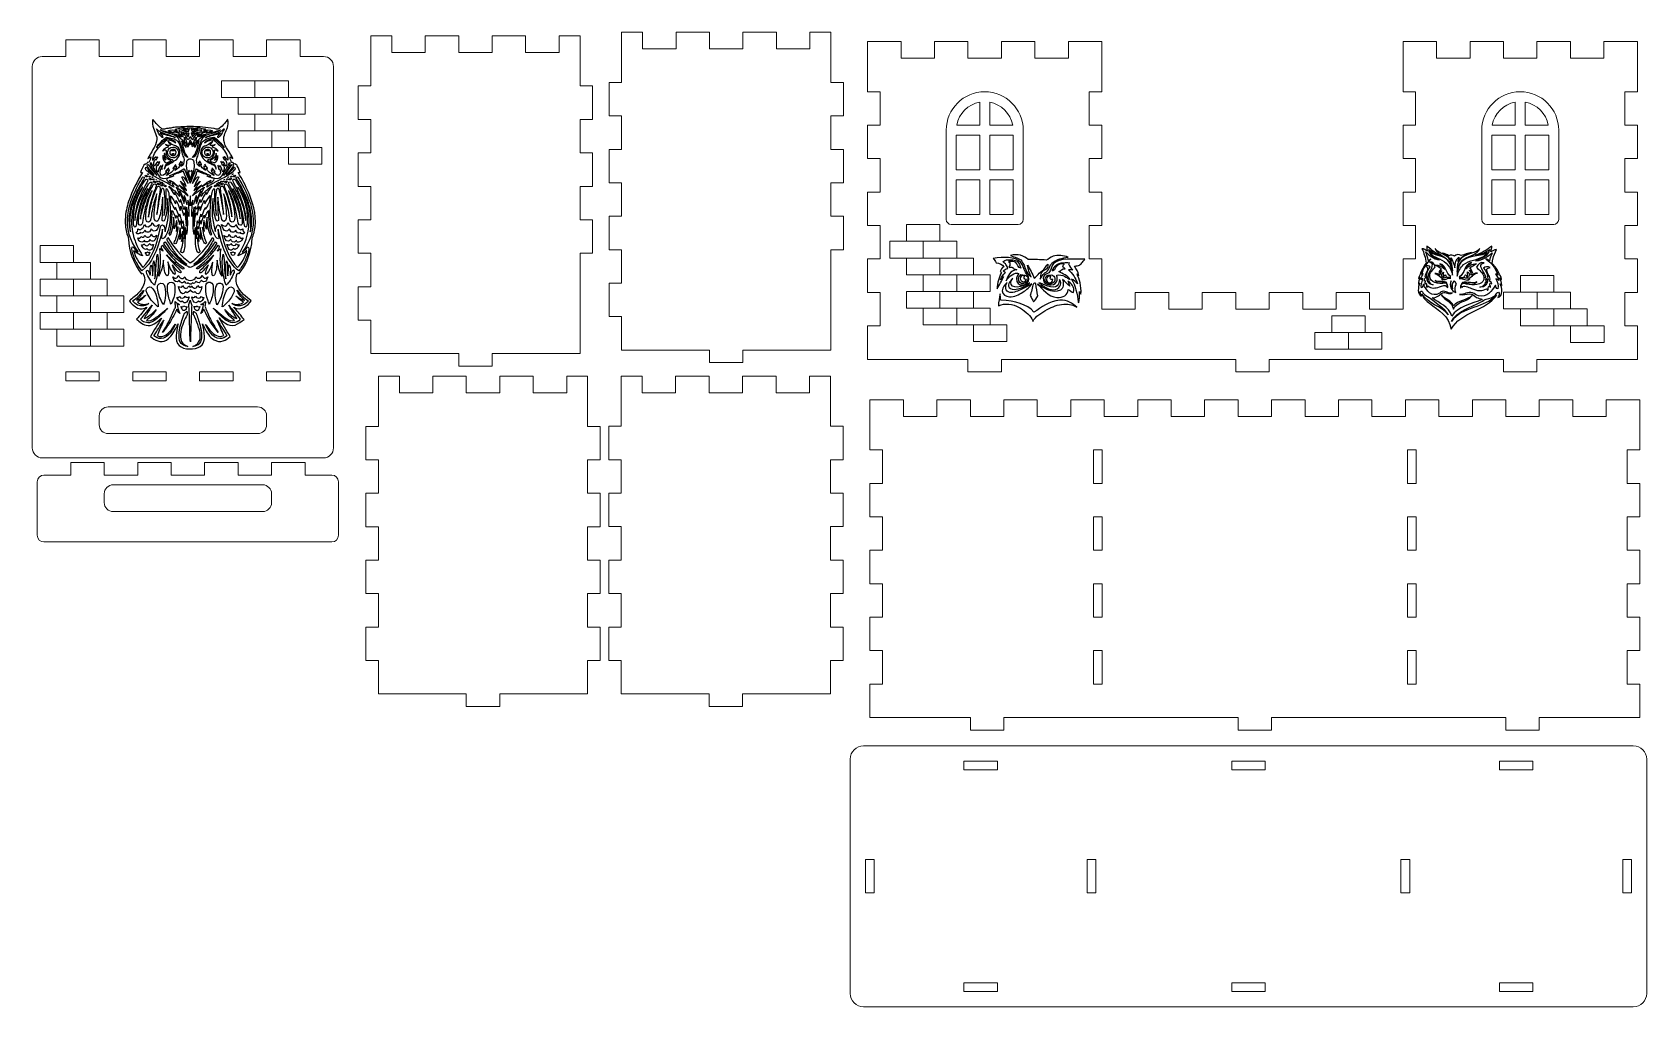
# Model space of a CAD drawing. Header units: millimetres. Extents: x -185 to 297, y -94 to 197.
import ezdxf

# ---------------------------------------------------------------- set-up
doc = ezdxf.new("R2010")
doc.units = ezdxf.units.MM
doc.header["$MEASUREMENT"] = 0
doc.layers.add('layer 1', color=7, linetype='Continuous')

msp = doc.modelspace()

# ---------------------------------------------------------------- linework, layer by layer
at = {"layer": 'layer 1', "color": 250, "lineweight": 20}
for points in [[(-128.777, 177.3502), (-118.777, 177.3502), (-118.777, 182.3502), (-128.777, 182.3502), (-128.777, 177.3502)], [(-118.777, 177.3502), (-108.777, 177.3502), (-108.777, 182.3502), (-118.777, 182.3502), (-118.777, 177.3502)], [(-123.777, 172.3502), (-113.777, 172.3502), (-113.777, 177.3502), (-123.777, 177.3502), (-123.777, 172.3502)], [(-113.777, 172.3502), (-103.777, 172.3502), (-103.777, 177.3502), (-113.777, 177.3502), (-113.777, 172.3502)], [(-118.777, 167.3502), (-108.777, 167.3502), (-108.777, 172.3502), (-118.777, 172.3502), (-118.777, 167.3502)], [(-123.777, 162.3502), (-113.777, 162.3502), (-113.777, 167.3502), (-123.777, 167.3502), (-123.777, 162.3502)], [(-113.777, 162.3502), (-103.777, 162.3502), (-103.777, 167.3502), (-113.777, 167.3502), (-113.777, 162.3502)], [(-108.777, 157.3502), (-98.777, 157.3502), (-98.777, 162.3502), (-108.777, 162.3502), (-108.777, 157.3502)], [(75.893, 134.337), (85.893, 134.337), (85.893, 139.337), (75.893, 139.337), (75.893, 134.337)], [(-182.9636, 128.0318), (-172.9636, 128.0318), (-172.9636, 133.0318), (-182.9636, 133.0318), (-182.9636, 128.0318)], [(70.893, 129.337), (80.893, 129.337), (80.893, 134.337), (70.893, 134.337), (70.893, 129.337)], [(80.893, 129.337), (90.893, 129.337), (90.893, 134.337), (80.893, 134.337), (80.893, 129.337)], [(-177.9636, 123.0318), (-167.9636, 123.0318), (-167.9636, 128.0318), (-177.9636, 128.0318), (-177.9636, 123.0318)], [(75.893, 124.337), (85.893, 124.337), (85.893, 129.337), (75.893, 129.337), (75.893, 124.337)], [(85.893, 124.337), (95.893, 124.337), (95.893, 129.337), (85.893, 129.337), (85.893, 124.337)], [(-182.9636, 118.0318), (-172.9636, 118.0318), (-172.9636, 123.0318), (-182.9636, 123.0318), (-182.9636, 118.0318)], [(-172.9636, 118.0318), (-162.9636, 118.0318), (-162.9636, 123.0318), (-172.9636, 123.0318), (-172.9636, 118.0318)], [(80.893, 119.337), (90.893, 119.337), (90.893, 124.337), (80.893, 124.337), (80.893, 119.337)], [(90.893, 119.337), (100.893, 119.337), (100.893, 124.337), (90.893, 124.337), (90.893, 119.337)], [(259.3028, 119.1111), (269.3028, 119.1111), (269.3028, 124.1111), (259.3028, 124.1111), (259.3028, 119.1111)], [(-177.9636, 113.0318), (-167.9636, 113.0318), (-167.9636, 118.0318), (-177.9636, 118.0318), (-177.9636, 113.0318)], [(-167.9636, 113.0318), (-157.9636, 113.0318), (-157.9636, 118.0318), (-167.9636, 118.0318), (-167.9636, 113.0318)], [(75.893, 114.337), (85.893, 114.337), (85.893, 119.337), (75.893, 119.337), (75.893, 114.337)], [(85.893, 114.337), (95.893, 114.337), (95.893, 119.337), (85.893, 119.337), (85.893, 114.337)], [(254.3028, 114.1111), (264.3028, 114.1111), (264.3028, 119.1111), (254.3028, 119.1111), (254.3028, 114.1111)], [(264.3028, 114.1111), (274.3028, 114.1111), (274.3028, 119.1111), (264.3028, 119.1111), (264.3028, 114.1111)], [(-182.9636, 108.0318), (-172.9636, 108.0318), (-172.9636, 113.0318), (-182.9636, 113.0318), (-182.9636, 108.0318)], [(-172.9636, 108.0318), (-162.9636, 108.0318), (-162.9636, 113.0318), (-172.9636, 113.0318), (-172.9636, 108.0318)], [(80.893, 109.337), (90.893, 109.337), (90.893, 114.337), (80.893, 114.337), (80.893, 109.337)], [(90.893, 109.337), (100.893, 109.337), (100.893, 114.337), (90.893, 114.337), (90.893, 109.337)], [(202.9444, 107.0602), (212.9444, 107.0602), (212.9444, 112.0602), (202.9444, 112.0602), (202.9444, 107.0602)], [(259.3028, 109.1111), (269.3028, 109.1111), (269.3028, 114.1111), (259.3028, 114.1111), (259.3028, 109.1111)], [(269.3028, 109.1111), (279.3028, 109.1111), (279.3028, 114.1111), (269.3028, 114.1111), (269.3028, 109.1111)], [(-177.9636, 103.0318), (-167.9636, 103.0318), (-167.9636, 108.0318), (-177.9636, 108.0318), (-177.9636, 103.0318)], [(-167.9636, 103.0318), (-157.9636, 103.0318), (-157.9636, 108.0318), (-167.9636, 108.0318), (-167.9636, 103.0318)], [(95.893, 104.337), (105.893, 104.337), (105.893, 109.337), (95.893, 109.337), (95.893, 104.337)], [(197.9444, 102.0602), (207.9444, 102.0602), (207.9444, 107.0602), (197.9444, 107.0602), (197.9444, 102.0602)], [(207.9444, 102.0602), (217.9444, 102.0602), (217.9444, 107.0602), (207.9444, 107.0602), (207.9444, 102.0602)], [(274.3028, 104.1111), (284.3028, 104.1111), (284.3028, 109.1111), (274.3028, 109.1111), (274.3028, 104.1111)]]:
    msp.add_lwpolyline(points, close=True, dxfattribs=at)
at = {"layer": 'layer 1', "color": 240, "lineweight": 9}
for points, knots in [([(-175.3088, 194.5865), (-175.3088, 194.5865), (-165.3088, 194.5865), (-165.3088, 194.5865), (-165.3088, 194.5865), (-165.3088, 194.5865), (-165.3088, 189.5865), (-165.3088, 189.5865)], [0, 0, 0, 0, 0.33333333, 0.33333333, 0.33333333, 0.33333333, 1, 1, 1, 1]), ([(-155.3088, 194.5865), (-155.3088, 194.5865), (-145.3088, 194.5865), (-145.3088, 194.5865), (-145.3088, 194.5865), (-145.3088, 194.5865), (-145.3088, 189.5865), (-145.3088, 189.5865)], [0, 0, 0, 0, 0.33333333, 0.33333333, 0.33333333, 0.33333333, 1, 1, 1, 1]), ([(-135.3088, 194.5865), (-135.3088, 194.5865), (-125.3088, 194.5865), (-125.3088, 194.5865), (-125.3088, 194.5865), (-125.3088, 194.5865), (-125.3088, 189.5865), (-125.3088, 189.5865)], [0, 0, 0, 0, 0.33333333, 0.33333333, 0.33333333, 0.33333333, 1, 1, 1, 1]), ([(-115.3088, 194.5865), (-115.3088, 194.5865), (-105.3088, 194.5865), (-105.3088, 194.5865), (-105.3088, 194.5865), (-105.3088, 194.5865), (-105.3088, 189.5865), (-105.3088, 189.5865)], [0, 0, 0, 0, 0.33333333, 0.33333333, 0.33333333, 0.33333333, 1, 1, 1, 1]), ([(-84.1523, 195.7611), (-84.1523, 195.7611), (-77.9023, 195.7611), (-77.9023, 195.7611), (-77.9023, 195.7611), (-77.9023, 195.7611), (-77.9023, 190.7611), (-77.9023, 190.7611)], [0, 0, 0, 0, 0.33333333, 0.33333333, 0.33333333, 0.33333333, 1, 1, 1, 1]), ([(-67.9023, 195.7611), (-67.9023, 195.7611), (-57.9023, 195.7611), (-57.9023, 195.7611), (-57.9023, 195.7611), (-57.9023, 195.7611), (-57.9023, 190.7611), (-57.9023, 190.7611)], [0, 0, 0, 0, 0.33333333, 0.33333333, 0.33333333, 0.33333333, 1, 1, 1, 1]), ([(-47.9023, 195.7611), (-47.9023, 195.7611), (-37.9023, 195.7611), (-37.9023, 195.7611), (-37.9023, 195.7611), (-37.9023, 195.7611), (-37.9023, 190.7611), (-37.9023, 190.7611)], [0, 0, 0, 0, 0.33333333, 0.33333333, 0.33333333, 0.33333333, 1, 1, 1, 1]), ([(-27.9023, 195.7611), (-27.9023, 195.7611), (-21.6523, 195.7611), (-21.6523, 195.7611), (-21.6523, 195.7611), (-21.6523, 195.7611), (-21.6523, 190.7611), (-21.6523, 190.7611)], [0, 0, 0, 0, 0.33333333, 0.33333333, 0.33333333, 0.33333333, 1, 1, 1, 1]), ([(-9.2213, 196.8196), (-9.2213, 196.8196), (-2.9713, 196.8196), (-2.9713, 196.8196), (-2.9713, 196.8196), (-2.9713, 196.8196), (-2.9713, 191.8196), (-2.9713, 191.8196)], [0, 0, 0, 0, 0.33333333, 0.33333333, 0.33333333, 0.33333333, 1, 1, 1, 1]), ([(7.0287, 196.8196), (7.0287, 196.8196), (17.0287, 196.8196), (17.0287, 196.8196), (17.0287, 196.8196), (17.0287, 196.8196), (17.0287, 191.8196), (17.0287, 191.8196)], [0, 0, 0, 0, 0.33333333, 0.33333333, 0.33333333, 0.33333333, 1, 1, 1, 1]), ([(27.0287, 196.8196), (27.0287, 196.8196), (37.0287, 196.8196), (37.0287, 196.8196), (37.0287, 196.8196), (37.0287, 196.8196), (37.0287, 191.8196), (37.0287, 191.8196)], [0, 0, 0, 0, 0.33333333, 0.33333333, 0.33333333, 0.33333333, 1, 1, 1, 1]), ([(47.0287, 196.8196), (47.0287, 196.8196), (53.2787, 196.8196), (53.2787, 196.8196), (53.2787, 196.8196), (53.2787, 196.8196), (53.2787, 191.8196), (53.2787, 191.8196)], [0, 0, 0, 0, 0.33333333, 0.33333333, 0.33333333, 0.33333333, 1, 1, 1, 1]), ([(64.2616, 194.0414), (64.2616, 194.0414), (74.2616, 194.0414), (74.2616, 194.0414), (74.2616, 194.0414), (74.2616, 194.0414), (74.2616, 189.0414), (74.2616, 189.0414)], [0, 0, 0, 0, 0.33333333, 0.33333333, 0.33333333, 0.33333333, 1, 1, 1, 1]), ([(84.2616, 194.0414), (84.2616, 194.0414), (94.2616, 194.0414), (94.2616, 194.0414), (94.2616, 194.0414), (94.2616, 194.0414), (94.2616, 189.0414), (94.2616, 189.0414)], [0, 0, 0, 0, 0.33333333, 0.33333333, 0.33333333, 0.33333333, 1, 1, 1, 1]), ([(104.2616, 194.0414), (104.2616, 194.0414), (114.2616, 194.0414), (114.2616, 194.0414), (114.2616, 194.0414), (114.2616, 194.0414), (114.2616, 189.0414), (114.2616, 189.0414)], [0, 0, 0, 0, 0.33333333, 0.33333333, 0.33333333, 0.33333333, 1, 1, 1, 1]), ([(124.2616, 194.0414), (124.2616, 194.0414), (134.2616, 194.0414), (134.2616, 194.0414), (134.2616, 194.0414), (134.2616, 194.0414), (134.2616, 189.0414), (134.2616, 189.0414)], [0, 0, 0, 0, 0.33333333, 0.33333333, 0.33333333, 0.33333333, 1, 1, 1, 1]), ([(234.2616, 194.0414), (234.2616, 194.0414), (224.2616, 194.0414), (224.2616, 194.0414), (224.2616, 194.0414), (224.2616, 194.0414), (224.2616, 189.0414), (224.2616, 189.0414)], [0, 0, 0, 0, 0.33333333, 0.33333333, 0.33333333, 0.33333333, 1, 1, 1, 1]), ([(254.2616, 194.0414), (254.2616, 194.0414), (244.2616, 194.0414), (244.2616, 194.0414), (244.2616, 194.0414), (244.2616, 194.0414), (244.2616, 189.0414), (244.2616, 189.0414)], [0, 0, 0, 0, 0.33333333, 0.33333333, 0.33333333, 0.33333333, 1, 1, 1, 1]), ([(274.2616, 194.0414), (274.2616, 194.0414), (264.2616, 194.0414), (264.2616, 194.0414), (264.2616, 194.0414), (264.2616, 194.0414), (264.2616, 189.0414), (264.2616, 189.0414)], [0, 0, 0, 0, 0.33333333, 0.33333333, 0.33333333, 0.33333333, 1, 1, 1, 1]), ([(294.2616, 194.0414), (294.2616, 194.0414), (284.2616, 194.0414), (284.2616, 194.0414), (284.2616, 194.0414), (284.2616, 194.0414), (284.2616, 189.0414), (284.2616, 189.0414)], [0, 0, 0, 0, 0.33333333, 0.33333333, 0.33333333, 0.33333333, 1, 1, 1, 1]), ([(-105.3088, 189.5865), (-105.3088, 189.5865), (-98.3088, 189.5865), (-98.3088, 189.5865), (-98.3088, 189.5865), (-96.6588, 189.5865), (-95.3088, 188.2365), (-95.3088, 186.5865), (-95.3088, 186.5865), (-95.3088, 186.5865), (-95.3088, 72.5865), (-95.3088, 72.5865), (-95.3088, 72.5865), (-95.3088, 70.9365), (-96.6588, 69.5865), (-98.3088, 69.5865), (-98.3088, 69.5865), (-98.3088, 69.5865), (-182.3088, 69.5865), (-182.3088, 69.5865), (-182.3088, 69.5865), (-183.9588, 69.5865), (-185.3088, 70.9365), (-185.3088, 72.5865), (-185.3088, 72.5865), (-185.3088, 72.5865), (-185.3088, 186.5865), (-185.3088, 186.5865), (-185.3088, 186.5865), (-185.3088, 188.2365), (-183.9588, 189.5865), (-182.3088, 189.5865)], [0, 0, 0, 0, 0.11111111, 0.11111111, 0.11111111, 0.11111111, 0.22222222, 0.22222222, 0.22222222, 0.22222222, 0.33333333, 0.33333333, 0.33333333, 0.33333333, 0.44444444, 0.44444444, 0.44444444, 0.44444444, 0.55555556, 0.55555556, 0.55555556, 0.55555556, 0.66666667, 0.66666667, 0.66666667, 0.66666667, 0.77777778, 0.77777778, 0.77777778, 0.77777778, 1, 1, 1, 1]), ([(-87.9023, 170.7611), (-87.9023, 170.7611), (-87.9023, 180.7611), (-87.9023, 180.7611), (-87.9023, 180.7611), (-87.9023, 180.7611), (-84.1523, 180.7611), (-84.1523, 180.7611)], [0, 0, 0, 0, 0.33333333, 0.33333333, 0.33333333, 0.33333333, 1, 1, 1, 1]), ([(-21.6523, 180.7611), (-21.6523, 180.7611), (-17.9023, 180.7611), (-17.9023, 180.7611), (-17.9023, 180.7611), (-17.9023, 180.7611), (-17.9023, 170.7611), (-17.9023, 170.7611), (-17.9023, 170.7611), (-17.9023, 170.7611), (-21.6523, 170.7611), (-21.6523, 170.7611)], [0, 0, 0, 0, 0.25, 0.25, 0.25, 0.25, 0.5, 0.5, 0.5, 0.5, 1, 1, 1, 1]), ([(-12.9713, 171.8196), (-12.9713, 171.8196), (-12.9713, 181.8196), (-12.9713, 181.8196), (-12.9713, 181.8196), (-12.9713, 181.8196), (-9.2213, 181.8196), (-9.2213, 181.8196)], [0, 0, 0, 0, 0.33333333, 0.33333333, 0.33333333, 0.33333333, 1, 1, 1, 1]), ([(53.2787, 181.8196), (53.2787, 181.8196), (57.0287, 181.8196), (57.0287, 181.8196), (57.0287, 181.8196), (57.0287, 181.8196), (57.0287, 171.8196), (57.0287, 171.8196), (57.0287, 171.8196), (57.0287, 171.8196), (53.2787, 171.8196), (53.2787, 171.8196)], [0, 0, 0, 0, 0.25, 0.25, 0.25, 0.25, 0.5, 0.5, 0.5, 0.5, 1, 1, 1, 1]), ([(64.2616, 179.0414), (64.2616, 179.0414), (68.0116, 179.0414), (68.0116, 179.0414), (68.0116, 179.0414), (68.0116, 179.0414), (68.0116, 169.0414), (68.0116, 169.0414), (68.0116, 169.0414), (68.0116, 169.0414), (64.2616, 169.0414), (64.2616, 169.0414)], [0, 0, 0, 0, 0.25, 0.25, 0.25, 0.25, 0.5, 0.5, 0.5, 0.5, 1, 1, 1, 1]), ([(130.5116, 169.0414), (130.5116, 169.0414), (130.5116, 179.0414), (130.5116, 179.0414), (130.5116, 179.0414), (130.5116, 179.0414), (134.2616, 179.0414), (134.2616, 179.0414)], [0, 0, 0, 0, 0.33333333, 0.33333333, 0.33333333, 0.33333333, 1, 1, 1, 1]), ([(228.0116, 169.0414), (228.0116, 169.0414), (228.0116, 179.0414), (228.0116, 179.0414), (228.0116, 179.0414), (228.0116, 179.0414), (224.2616, 179.0414), (224.2616, 179.0414)], [0, 0, 0, 0, 0.33333333, 0.33333333, 0.33333333, 0.33333333, 1, 1, 1, 1]), ([(294.2616, 179.0414), (294.2616, 179.0414), (290.5116, 179.0414), (290.5116, 179.0414), (290.5116, 179.0414), (290.5116, 179.0414), (290.5116, 169.0414), (290.5116, 169.0414), (290.5116, 169.0414), (290.5116, 169.0414), (294.2616, 169.0414), (294.2616, 169.0414)], [0, 0, 0, 0, 0.25, 0.25, 0.25, 0.25, 0.5, 0.5, 0.5, 0.5, 1, 1, 1, 1]), ([(-87.9023, 150.7611), (-87.9023, 150.7611), (-87.9023, 160.7611), (-87.9023, 160.7611), (-87.9023, 160.7611), (-87.9023, 160.7611), (-84.1523, 160.7611), (-84.1523, 160.7611)], [0, 0, 0, 0, 0.33333333, 0.33333333, 0.33333333, 0.33333333, 1, 1, 1, 1]), ([(-21.6523, 160.7611), (-21.6523, 160.7611), (-17.9023, 160.7611), (-17.9023, 160.7611), (-17.9023, 160.7611), (-17.9023, 160.7611), (-17.9023, 150.7611), (-17.9023, 150.7611), (-17.9023, 150.7611), (-17.9023, 150.7611), (-21.6523, 150.7611), (-21.6523, 150.7611)], [0, 0, 0, 0, 0.25, 0.25, 0.25, 0.25, 0.5, 0.5, 0.5, 0.5, 1, 1, 1, 1]), ([(-12.9713, 151.8196), (-12.9713, 151.8196), (-12.9713, 161.8196), (-12.9713, 161.8196), (-12.9713, 161.8196), (-12.9713, 161.8196), (-9.2213, 161.8196), (-9.2213, 161.8196)], [0, 0, 0, 0, 0.33333333, 0.33333333, 0.33333333, 0.33333333, 1, 1, 1, 1]), ([(53.2787, 161.8196), (53.2787, 161.8196), (57.0287, 161.8196), (57.0287, 161.8196), (57.0287, 161.8196), (57.0287, 161.8196), (57.0287, 151.8196), (57.0287, 151.8196), (57.0287, 151.8196), (57.0287, 151.8196), (53.2787, 151.8196), (53.2787, 151.8196)], [0, 0, 0, 0, 0.25, 0.25, 0.25, 0.25, 0.5, 0.5, 0.5, 0.5, 1, 1, 1, 1]), ([(64.2616, 159.0414), (64.2616, 159.0414), (68.0116, 159.0414), (68.0116, 159.0414), (68.0116, 159.0414), (68.0116, 159.0414), (68.0116, 149.0414), (68.0116, 149.0414), (68.0116, 149.0414), (68.0116, 149.0414), (64.2616, 149.0414), (64.2616, 149.0414)], [0, 0, 0, 0, 0.25, 0.25, 0.25, 0.25, 0.5, 0.5, 0.5, 0.5, 1, 1, 1, 1]), ([(130.5116, 149.0414), (130.5116, 149.0414), (130.5116, 159.0414), (130.5116, 159.0414), (130.5116, 159.0414), (130.5116, 159.0414), (134.2616, 159.0414), (134.2616, 159.0414)], [0, 0, 0, 0, 0.33333333, 0.33333333, 0.33333333, 0.33333333, 1, 1, 1, 1]), ([(228.0116, 149.0414), (228.0116, 149.0414), (228.0116, 159.0414), (228.0116, 159.0414), (228.0116, 159.0414), (228.0116, 159.0414), (224.2616, 159.0414), (224.2616, 159.0414)], [0, 0, 0, 0, 0.33333333, 0.33333333, 0.33333333, 0.33333333, 1, 1, 1, 1]), ([(294.2616, 159.0414), (294.2616, 159.0414), (290.5116, 159.0414), (290.5116, 159.0414), (290.5116, 159.0414), (290.5116, 159.0414), (290.5116, 149.0414), (290.5116, 149.0414), (290.5116, 149.0414), (290.5116, 149.0414), (294.2616, 149.0414), (294.2616, 149.0414)], [0, 0, 0, 0, 0.25, 0.25, 0.25, 0.25, 0.5, 0.5, 0.5, 0.5, 1, 1, 1, 1]), ([(-87.9023, 130.7611), (-87.9023, 130.7611), (-87.9023, 140.7611), (-87.9023, 140.7611), (-87.9023, 140.7611), (-87.9023, 140.7611), (-84.1523, 140.7611), (-84.1523, 140.7611)], [0, 0, 0, 0, 0.33333333, 0.33333333, 0.33333333, 0.33333333, 1, 1, 1, 1]), ([(-21.6523, 140.7611), (-21.6523, 140.7611), (-17.9023, 140.7611), (-17.9023, 140.7611), (-17.9023, 140.7611), (-17.9023, 140.7611), (-17.9023, 130.7611), (-17.9023, 130.7611), (-17.9023, 130.7611), (-17.9023, 130.7611), (-21.6523, 130.7611), (-21.6523, 130.7611)], [0, 0, 0, 0, 0.25, 0.25, 0.25, 0.25, 0.5, 0.5, 0.5, 0.5, 1, 1, 1, 1]), ([(-12.9713, 131.8196), (-12.9713, 131.8196), (-12.9713, 141.8196), (-12.9713, 141.8196), (-12.9713, 141.8196), (-12.9713, 141.8196), (-9.2213, 141.8196), (-9.2213, 141.8196)], [0, 0, 0, 0, 0.33333333, 0.33333333, 0.33333333, 0.33333333, 1, 1, 1, 1]), ([(53.2787, 141.8196), (53.2787, 141.8196), (57.0287, 141.8196), (57.0287, 141.8196), (57.0287, 141.8196), (57.0287, 141.8196), (57.0287, 131.8196), (57.0287, 131.8196), (57.0287, 131.8196), (57.0287, 131.8196), (53.2787, 131.8196), (53.2787, 131.8196)], [0, 0, 0, 0, 0.25, 0.25, 0.25, 0.25, 0.5, 0.5, 0.5, 0.5, 1, 1, 1, 1]), ([(64.2616, 139.0414), (64.2616, 139.0414), (68.0116, 139.0414), (68.0116, 139.0414), (68.0116, 139.0414), (68.0116, 139.0414), (68.0116, 129.0414), (68.0116, 129.0414), (68.0116, 129.0414), (68.0116, 129.0414), (64.2616, 129.0414), (64.2616, 129.0414)], [0, 0, 0, 0, 0.25, 0.25, 0.25, 0.25, 0.5, 0.5, 0.5, 0.5, 1, 1, 1, 1]), ([(130.5116, 129.0414), (130.5116, 129.0414), (130.5116, 139.0414), (130.5116, 139.0414), (130.5116, 139.0414), (130.5116, 139.0414), (134.2616, 139.0414), (134.2616, 139.0414)], [0, 0, 0, 0, 0.33333333, 0.33333333, 0.33333333, 0.33333333, 1, 1, 1, 1]), ([(228.0116, 129.0414), (228.0116, 129.0414), (228.0116, 139.0414), (228.0116, 139.0414), (228.0116, 139.0414), (228.0116, 139.0414), (224.2616, 139.0414), (224.2616, 139.0414)], [0, 0, 0, 0, 0.33333333, 0.33333333, 0.33333333, 0.33333333, 1, 1, 1, 1]), ([(294.2616, 139.0414), (294.2616, 139.0414), (290.5116, 139.0414), (290.5116, 139.0414), (290.5116, 139.0414), (290.5116, 139.0414), (290.5116, 129.0414), (290.5116, 129.0414), (290.5116, 129.0414), (290.5116, 129.0414), (294.2616, 129.0414), (294.2616, 129.0414)], [0, 0, 0, 0, 0.25, 0.25, 0.25, 0.25, 0.5, 0.5, 0.5, 0.5, 1, 1, 1, 1]), ([(-87.9023, 110.7611), (-87.9023, 110.7611), (-87.9023, 120.7611), (-87.9023, 120.7611), (-87.9023, 120.7611), (-87.9023, 120.7611), (-84.1523, 120.7611), (-84.1523, 120.7611)], [0, 0, 0, 0, 0.33333333, 0.33333333, 0.33333333, 0.33333333, 1, 1, 1, 1]), ([(-12.9713, 111.8196), (-12.9713, 111.8196), (-12.9713, 121.8196), (-12.9713, 121.8196), (-12.9713, 121.8196), (-12.9713, 121.8196), (-9.2213, 121.8196), (-9.2213, 121.8196)], [0, 0, 0, 0, 0.33333333, 0.33333333, 0.33333333, 0.33333333, 1, 1, 1, 1]), ([(64.2616, 119.0414), (64.2616, 119.0414), (68.0116, 119.0414), (68.0116, 119.0414), (68.0116, 119.0414), (68.0116, 119.0414), (68.0116, 109.0414), (68.0116, 109.0414), (68.0116, 109.0414), (68.0116, 109.0414), (64.2616, 109.0414), (64.2616, 109.0414)], [0, 0, 0, 0, 0.25, 0.25, 0.25, 0.25, 0.5, 0.5, 0.5, 0.5, 1, 1, 1, 1]), ([(144.2616, 119.0414), (144.2616, 119.0414), (154.2616, 119.0414), (154.2616, 119.0414), (154.2616, 119.0414), (154.2616, 119.0414), (154.2616, 114.0414), (154.2616, 114.0414)], [0, 0, 0, 0, 0.33333333, 0.33333333, 0.33333333, 0.33333333, 1, 1, 1, 1]), ([(164.2616, 119.0414), (164.2616, 119.0414), (174.2616, 119.0414), (174.2616, 119.0414), (174.2616, 119.0414), (174.2616, 119.0414), (174.2616, 114.0414), (174.2616, 114.0414)], [0, 0, 0, 0, 0.33333333, 0.33333333, 0.33333333, 0.33333333, 1, 1, 1, 1]), ([(184.2616, 119.0414), (184.2616, 119.0414), (194.2616, 119.0414), (194.2616, 119.0414), (194.2616, 119.0414), (194.2616, 119.0414), (194.2616, 114.0414), (194.2616, 114.0414)], [0, 0, 0, 0, 0.33333333, 0.33333333, 0.33333333, 0.33333333, 1, 1, 1, 1]), ([(204.2616, 119.0414), (204.2616, 119.0414), (214.2616, 119.0414), (214.2616, 119.0414), (214.2616, 119.0414), (214.2616, 119.0414), (214.2616, 114.0414), (214.2616, 114.0414)], [0, 0, 0, 0, 0.33333333, 0.33333333, 0.33333333, 0.33333333, 1, 1, 1, 1]), ([(294.2616, 119.0414), (294.2616, 119.0414), (290.5116, 119.0414), (290.5116, 119.0414), (290.5116, 119.0414), (290.5116, 119.0414), (290.5116, 109.0414), (290.5116, 109.0414), (290.5116, 109.0414), (290.5116, 109.0414), (294.2616, 109.0414), (294.2616, 109.0414)], [0, 0, 0, 0, 0.25, 0.25, 0.25, 0.25, 0.5, 0.5, 0.5, 0.5, 1, 1, 1, 1]), ([(17.0287, 101.8196), (17.0287, 101.8196), (-9.2213, 101.8196), (-9.2213, 101.8196), (-9.2213, 101.8196), (-9.2213, 101.8196), (-9.2213, 111.8196), (-9.2213, 111.8196)], [0, 0, 0, 0, 0.33333333, 0.33333333, 0.33333333, 0.33333333, 1, 1, 1, 1]), ([(53.2787, 111.8196), (53.2787, 111.8196), (53.2787, 101.8196), (53.2787, 101.8196), (53.2787, 101.8196), (53.2787, 101.8196), (27.0287, 101.8196), (27.0287, 101.8196)], [0, 0, 0, 0, 0.33333333, 0.33333333, 0.33333333, 0.33333333, 1, 1, 1, 1]), ([(-57.9023, 100.7611), (-57.9023, 100.7611), (-84.1523, 100.7611), (-84.1523, 100.7611), (-84.1523, 100.7611), (-84.1523, 100.7611), (-84.1523, 110.7611), (-84.1523, 110.7611)], [0, 0, 0, 0, 0.33333333, 0.33333333, 0.33333333, 0.33333333, 1, 1, 1, 1]), ([(-21.6523, 110.7611), (-21.6523, 110.7611), (-21.6523, 100.7611), (-21.6523, 100.7611), (-21.6523, 100.7611), (-21.6523, 100.7611), (-47.9023, 100.7611), (-47.9023, 100.7611)], [0, 0, 0, 0, 0.33333333, 0.33333333, 0.33333333, 0.33333333, 1, 1, 1, 1]), ([(94.2616, 99.0414), (94.2616, 99.0414), (64.2616, 99.0414), (64.2616, 99.0414), (64.2616, 99.0414), (64.2616, 99.0414), (64.2616, 109.0414), (64.2616, 109.0414)], [0, 0, 0, 0, 0.33333333, 0.33333333, 0.33333333, 0.33333333, 1, 1, 1, 1]), ([(264.2616, 99.0414), (264.2616, 99.0414), (294.2616, 99.0414), (294.2616, 99.0414), (294.2616, 99.0414), (294.2616, 99.0414), (294.2616, 109.0414), (294.2616, 109.0414)], [0, 0, 0, 0, 0.33333333, 0.33333333, 0.33333333, 0.33333333, 1, 1, 1, 1]), ([(27.0287, 101.8196), (27.0287, 101.8196), (27.0287, 98.0696), (27.0287, 98.0696), (27.0287, 98.0696), (27.0287, 98.0696), (17.0287, 98.0696), (17.0287, 98.0696), (17.0287, 98.0696), (17.0287, 98.0696), (17.0287, 101.8196), (17.0287, 101.8196)], [0, 0, 0, 0, 0.25, 0.25, 0.25, 0.25, 0.5, 0.5, 0.5, 0.5, 1, 1, 1, 1]), ([(-47.9023, 100.7611), (-47.9023, 100.7611), (-47.9023, 97.0111), (-47.9023, 97.0111), (-47.9023, 97.0111), (-47.9023, 97.0111), (-57.9023, 97.0111), (-57.9023, 97.0111), (-57.9023, 97.0111), (-57.9023, 97.0111), (-57.9023, 100.7611), (-57.9023, 100.7611)], [0, 0, 0, 0, 0.25, 0.25, 0.25, 0.25, 0.5, 0.5, 0.5, 0.5, 1, 1, 1, 1]), ([(104.2616, 99.0414), (104.2616, 99.0414), (104.2616, 95.2914), (104.2616, 95.2914), (104.2616, 95.2914), (104.2616, 95.2914), (94.2616, 95.2914), (94.2616, 95.2914), (94.2616, 95.2914), (94.2616, 95.2914), (94.2616, 99.0414), (94.2616, 99.0414)], [0, 0, 0, 0, 0.25, 0.25, 0.25, 0.25, 0.5, 0.5, 0.5, 0.5, 1, 1, 1, 1]), ([(184.2616, 99.0414), (184.2616, 99.0414), (184.2616, 95.2914), (184.2616, 95.2914), (184.2616, 95.2914), (184.2616, 95.2914), (174.2616, 95.2914), (174.2616, 95.2914), (174.2616, 95.2914), (174.2616, 95.2914), (174.2616, 99.0414), (174.2616, 99.0414)], [0, 0, 0, 0, 0.25, 0.25, 0.25, 0.25, 0.5, 0.5, 0.5, 0.5, 1, 1, 1, 1]), ([(264.2616, 99.0414), (264.2616, 99.0414), (264.2616, 95.2914), (264.2616, 95.2914), (264.2616, 95.2914), (264.2616, 95.2914), (254.2616, 95.2914), (254.2616, 95.2914), (254.2616, 95.2914), (254.2616, 95.2914), (254.2616, 99.0414), (254.2616, 99.0414)], [0, 0, 0, 0, 0.25, 0.25, 0.25, 0.25, 0.5, 0.5, 0.5, 0.5, 1, 1, 1, 1]), ([(-175.3088, 95.2615), (-175.3088, 95.2615), (-165.3088, 95.2615), (-165.3088, 95.2615), (-165.3088, 95.2615), (-165.3088, 95.2615), (-165.3088, 92.6615), (-165.3088, 92.6615), (-165.3088, 92.6615), (-165.3088, 92.6615), (-175.3088, 92.6615), (-175.3088, 92.6615), (-175.3088, 92.6615), (-175.3088, 92.6615), (-175.3088, 95.2615), (-175.3088, 95.2615)], [0, 0, 0, 0, 0.2, 0.2, 0.2, 0.2, 0.4, 0.4, 0.4, 0.4, 0.6, 0.6, 0.6, 0.6, 1, 1, 1, 1]), ([(-155.3088, 95.2615), (-155.3088, 95.2615), (-145.3088, 95.2615), (-145.3088, 95.2615), (-145.3088, 95.2615), (-145.3088, 95.2615), (-145.3088, 92.6615), (-145.3088, 92.6615), (-145.3088, 92.6615), (-145.3088, 92.6615), (-155.3088, 92.6615), (-155.3088, 92.6615), (-155.3088, 92.6615), (-155.3088, 92.6615), (-155.3088, 95.2615), (-155.3088, 95.2615)], [0, 0, 0, 0, 0.2, 0.2, 0.2, 0.2, 0.4, 0.4, 0.4, 0.4, 0.6, 0.6, 0.6, 0.6, 1, 1, 1, 1]), ([(-135.3088, 95.2615), (-135.3088, 95.2615), (-125.3088, 95.2615), (-125.3088, 95.2615), (-125.3088, 95.2615), (-125.3088, 95.2615), (-125.3088, 92.6615), (-125.3088, 92.6615), (-125.3088, 92.6615), (-125.3088, 92.6615), (-135.3088, 92.6615), (-135.3088, 92.6615), (-135.3088, 92.6615), (-135.3088, 92.6615), (-135.3088, 95.2615), (-135.3088, 95.2615)], [0, 0, 0, 0, 0.2, 0.2, 0.2, 0.2, 0.4, 0.4, 0.4, 0.4, 0.6, 0.6, 0.6, 0.6, 1, 1, 1, 1]), ([(-115.3088, 95.2615), (-115.3088, 95.2615), (-105.3088, 95.2615), (-105.3088, 95.2615), (-105.3088, 95.2615), (-105.3088, 95.2615), (-105.3088, 92.6615), (-105.3088, 92.6615), (-105.3088, 92.6615), (-105.3088, 92.6615), (-115.3088, 92.6615), (-115.3088, 92.6615), (-115.3088, 92.6615), (-115.3088, 92.6615), (-115.3088, 95.2615), (-115.3088, 95.2615)], [0, 0, 0, 0, 0.2, 0.2, 0.2, 0.2, 0.4, 0.4, 0.4, 0.4, 0.6, 0.6, 0.6, 0.6, 1, 1, 1, 1]), ([(-81.8825, 94.0063), (-81.8825, 94.0063), (-75.6325, 94.0063), (-75.6325, 94.0063), (-75.6325, 94.0063), (-75.6325, 94.0063), (-75.6325, 89.0063), (-75.6325, 89.0063)], [0, 0, 0, 0, 0.33333333, 0.33333333, 0.33333333, 0.33333333, 1, 1, 1, 1]), ([(-65.6325, 94.0063), (-65.6325, 94.0063), (-55.6325, 94.0063), (-55.6325, 94.0063), (-55.6325, 94.0063), (-55.6325, 94.0063), (-55.6325, 89.0063), (-55.6325, 89.0063)], [0, 0, 0, 0, 0.33333333, 0.33333333, 0.33333333, 0.33333333, 1, 1, 1, 1]), ([(-45.6325, 94.0063), (-45.6325, 94.0063), (-35.6325, 94.0063), (-35.6325, 94.0063), (-35.6325, 94.0063), (-35.6325, 94.0063), (-35.6325, 89.0063), (-35.6325, 89.0063)], [0, 0, 0, 0, 0.33333333, 0.33333333, 0.33333333, 0.33333333, 1, 1, 1, 1]), ([(-25.6325, 94.0063), (-25.6325, 94.0063), (-19.3825, 94.0063), (-19.3825, 94.0063), (-19.3825, 94.0063), (-19.3825, 94.0063), (-19.3825, 89.0063), (-19.3825, 89.0063)], [0, 0, 0, 0, 0.33333333, 0.33333333, 0.33333333, 0.33333333, 1, 1, 1, 1]), ([(-9.3294, 94.0245), (-9.3294, 94.0245), (-3.0794, 94.0245), (-3.0794, 94.0245), (-3.0794, 94.0245), (-3.0794, 94.0245), (-3.0794, 89.0245), (-3.0794, 89.0245)], [0, 0, 0, 0, 0.33333333, 0.33333333, 0.33333333, 0.33333333, 1, 1, 1, 1]), ([(6.9206, 94.0245), (6.9206, 94.0245), (16.9206, 94.0245), (16.9206, 94.0245), (16.9206, 94.0245), (16.9206, 94.0245), (16.9206, 89.0245), (16.9206, 89.0245)], [0, 0, 0, 0, 0.33333333, 0.33333333, 0.33333333, 0.33333333, 1, 1, 1, 1]), ([(26.9206, 94.0245), (26.9206, 94.0245), (36.9206, 94.0245), (36.9206, 94.0245), (36.9206, 94.0245), (36.9206, 94.0245), (36.9206, 89.0245), (36.9206, 89.0245)], [0, 0, 0, 0, 0.33333333, 0.33333333, 0.33333333, 0.33333333, 1, 1, 1, 1]), ([(46.9206, 94.0245), (46.9206, 94.0245), (53.1706, 94.0245), (53.1706, 94.0245), (53.1706, 94.0245), (53.1706, 94.0245), (53.1706, 89.0245), (53.1706, 89.0245)], [0, 0, 0, 0, 0.33333333, 0.33333333, 0.33333333, 0.33333333, 1, 1, 1, 1]), ([(64.9675, 86.9622), (64.9675, 86.9622), (74.9675, 86.9622), (74.9675, 86.9622), (74.9675, 86.9622), (74.9675, 86.9622), (74.9675, 81.9622), (74.9675, 81.9622)], [0, 0, 0, 0, 0.33333333, 0.33333333, 0.33333333, 0.33333333, 1, 1, 1, 1]), ([(84.9675, 86.9622), (84.9675, 86.9622), (94.9675, 86.9622), (94.9675, 86.9622), (94.9675, 86.9622), (94.9675, 86.9622), (94.9675, 81.9622), (94.9675, 81.9622)], [0, 0, 0, 0, 0.33333333, 0.33333333, 0.33333333, 0.33333333, 1, 1, 1, 1]), ([(104.9675, 86.9622), (104.9675, 86.9622), (114.9675, 86.9622), (114.9675, 86.9622), (114.9675, 86.9622), (114.9675, 86.9622), (114.9675, 81.9622), (114.9675, 81.9622)], [0, 0, 0, 0, 0.33333333, 0.33333333, 0.33333333, 0.33333333, 1, 1, 1, 1]), ([(124.9675, 86.9622), (124.9675, 86.9622), (134.9675, 86.9622), (134.9675, 86.9622), (134.9675, 86.9622), (134.9675, 86.9622), (134.9675, 81.9622), (134.9675, 81.9622)], [0, 0, 0, 0, 0.33333333, 0.33333333, 0.33333333, 0.33333333, 1, 1, 1, 1]), ([(144.9675, 86.9622), (144.9675, 86.9622), (154.9675, 86.9622), (154.9675, 86.9622), (154.9675, 86.9622), (154.9675, 86.9622), (154.9675, 81.9622), (154.9675, 81.9622)], [0, 0, 0, 0, 0.33333333, 0.33333333, 0.33333333, 0.33333333, 1, 1, 1, 1]), ([(164.9675, 86.9622), (164.9675, 86.9622), (174.9675, 86.9622), (174.9675, 86.9622), (174.9675, 86.9622), (174.9675, 86.9622), (174.9675, 81.9622), (174.9675, 81.9622)], [0, 0, 0, 0, 0.33333333, 0.33333333, 0.33333333, 0.33333333, 1, 1, 1, 1]), ([(184.9675, 86.9622), (184.9675, 86.9622), (194.9675, 86.9622), (194.9675, 86.9622), (194.9675, 86.9622), (194.9675, 86.9622), (194.9675, 81.9622), (194.9675, 81.9622)], [0, 0, 0, 0, 0.33333333, 0.33333333, 0.33333333, 0.33333333, 1, 1, 1, 1]), ([(204.9675, 86.9622), (204.9675, 86.9622), (214.9675, 86.9622), (214.9675, 86.9622), (214.9675, 86.9622), (214.9675, 86.9622), (214.9675, 81.9622), (214.9675, 81.9622)], [0, 0, 0, 0, 0.33333333, 0.33333333, 0.33333333, 0.33333333, 1, 1, 1, 1]), ([(234.9675, 86.9622), (234.9675, 86.9622), (224.9675, 86.9622), (224.9675, 86.9622), (224.9675, 86.9622), (224.9675, 86.9622), (224.9675, 81.9622), (224.9675, 81.9622)], [0, 0, 0, 0, 0.33333333, 0.33333333, 0.33333333, 0.33333333, 1, 1, 1, 1]), ([(254.9675, 86.9622), (254.9675, 86.9622), (244.9675, 86.9622), (244.9675, 86.9622), (244.9675, 86.9622), (244.9675, 86.9622), (244.9675, 81.9622), (244.9675, 81.9622)], [0, 0, 0, 0, 0.33333333, 0.33333333, 0.33333333, 0.33333333, 1, 1, 1, 1]), ([(274.9675, 86.9622), (274.9675, 86.9622), (264.9675, 86.9622), (264.9675, 86.9622), (264.9675, 86.9622), (264.9675, 86.9622), (264.9675, 81.9622), (264.9675, 81.9622)], [0, 0, 0, 0, 0.33333333, 0.33333333, 0.33333333, 0.33333333, 1, 1, 1, 1]), ([(294.9675, 86.9622), (294.9675, 86.9622), (284.9675, 86.9622), (284.9675, 86.9622), (284.9675, 86.9622), (284.9675, 86.9622), (284.9675, 81.9622), (284.9675, 81.9622)], [0, 0, 0, 0, 0.33333333, 0.33333333, 0.33333333, 0.33333333, 1, 1, 1, 1]), ([(-162.6422, 84.8365), (-162.6422, 84.8365), (-117.9754, 84.8365), (-117.9754, 84.8365), (-117.9754, 84.8365), (-116.5087, 84.8365), (-115.3088, 83.6366), (-115.3088, 82.1699), (-115.3088, 82.1699), (-115.3088, 82.1699), (-115.3088, 79.5031), (-115.3088, 79.5031), (-115.3088, 79.5031), (-115.3088, 78.0364), (-116.5087, 76.8365), (-117.9754, 76.8365), (-117.9754, 76.8365), (-117.9754, 76.8365), (-162.6422, 76.8365), (-162.6422, 76.8365), (-162.6422, 76.8365), (-164.1089, 76.8365), (-165.3088, 78.0364), (-165.3088, 79.5031), (-165.3088, 79.5031), (-165.3088, 79.5031), (-165.3088, 82.1699), (-165.3088, 82.1699), (-165.3088, 82.1699), (-165.3088, 83.6366), (-164.1089, 84.8365), (-162.6422, 84.8365)], [0, 0, 0, 0, 0.11111111, 0.11111111, 0.11111111, 0.11111111, 0.22222222, 0.22222222, 0.22222222, 0.22222222, 0.33333333, 0.33333333, 0.33333333, 0.33333333, 0.44444444, 0.44444444, 0.44444444, 0.44444444, 0.55555556, 0.55555556, 0.55555556, 0.55555556, 0.66666667, 0.66666667, 0.66666667, 0.66666667, 0.77777778, 0.77777778, 0.77777778, 0.77777778, 1, 1, 1, 1]), ([(-85.6325, 69.0063), (-85.6325, 69.0063), (-85.6325, 79.0063), (-85.6325, 79.0063), (-85.6325, 79.0063), (-85.6325, 79.0063), (-81.8825, 79.0063), (-81.8825, 79.0063)], [0, 0, 0, 0, 0.33333333, 0.33333333, 0.33333333, 0.33333333, 1, 1, 1, 1]), ([(-19.3825, 79.0063), (-19.3825, 79.0063), (-15.6325, 79.0063), (-15.6325, 79.0063), (-15.6325, 79.0063), (-15.6325, 79.0063), (-15.6325, 69.0063), (-15.6325, 69.0063), (-15.6325, 69.0063), (-15.6325, 69.0063), (-19.3825, 69.0063), (-19.3825, 69.0063)], [0, 0, 0, 0, 0.25, 0.25, 0.25, 0.25, 0.5, 0.5, 0.5, 0.5, 1, 1, 1, 1]), ([(-13.0794, 69.0245), (-13.0794, 69.0245), (-13.0794, 79.0245), (-13.0794, 79.0245), (-13.0794, 79.0245), (-13.0794, 79.0245), (-9.3294, 79.0245), (-9.3294, 79.0245)], [0, 0, 0, 0, 0.33333333, 0.33333333, 0.33333333, 0.33333333, 1, 1, 1, 1]), ([(53.1706, 79.0245), (53.1706, 79.0245), (56.9206, 79.0245), (56.9206, 79.0245), (56.9206, 79.0245), (56.9206, 79.0245), (56.9206, 69.0245), (56.9206, 69.0245), (56.9206, 69.0245), (56.9206, 69.0245), (53.1706, 69.0245), (53.1706, 69.0245)], [0, 0, 0, 0, 0.25, 0.25, 0.25, 0.25, 0.5, 0.5, 0.5, 0.5, 1, 1, 1, 1]), ([(-173.8119, 68.1978), (-173.8119, 68.1978), (-163.8119, 68.1978), (-163.8119, 68.1978), (-163.8119, 68.1978), (-163.8119, 68.1978), (-163.8119, 64.4478), (-163.8119, 64.4478)], [0, 0, 0, 0, 0.33333333, 0.33333333, 0.33333333, 0.33333333, 1, 1, 1, 1]), ([(-153.8119, 68.1978), (-153.8119, 68.1978), (-143.8119, 68.1978), (-143.8119, 68.1978), (-143.8119, 68.1978), (-143.8119, 68.1978), (-143.8119, 64.4478), (-143.8119, 64.4478)], [0, 0, 0, 0, 0.33333333, 0.33333333, 0.33333333, 0.33333333, 1, 1, 1, 1]), ([(-133.8119, 68.1978), (-133.8119, 68.1978), (-123.8119, 68.1978), (-123.8119, 68.1978), (-123.8119, 68.1978), (-123.8119, 68.1978), (-123.8119, 64.4478), (-123.8119, 64.4478)], [0, 0, 0, 0, 0.33333333, 0.33333333, 0.33333333, 0.33333333, 1, 1, 1, 1]), ([(-113.8119, 68.1978), (-113.8119, 68.1978), (-103.8119, 68.1978), (-103.8119, 68.1978), (-103.8119, 68.1978), (-103.8119, 68.1978), (-103.8119, 64.4478), (-103.8119, 64.4478)], [0, 0, 0, 0, 0.33333333, 0.33333333, 0.33333333, 0.33333333, 1, 1, 1, 1]), ([(64.9675, 71.9622), (64.9675, 71.9622), (68.7175, 71.9622), (68.7175, 71.9622), (68.7175, 71.9622), (68.7175, 71.9622), (68.7175, 61.9622), (68.7175, 61.9622), (68.7175, 61.9622), (68.7175, 61.9622), (64.9675, 61.9622), (64.9675, 61.9622)], [0, 0, 0, 0, 0.25, 0.25, 0.25, 0.25, 0.5, 0.5, 0.5, 0.5, 1, 1, 1, 1]), ([(131.7926, 61.9622), (131.7926, 61.9622), (131.7926, 71.9622), (131.7926, 71.9622), (131.7926, 71.9622), (131.7926, 71.9622), (134.3925, 71.9622), (134.3925, 71.9622)], [0, 0, 0, 0, 0.33333333, 0.33333333, 0.33333333, 0.33333333, 1, 1, 1, 1]), ([(228.1424, 61.9622), (228.1424, 61.9622), (228.1424, 71.9622), (228.1424, 71.9622), (228.1424, 71.9622), (228.1424, 71.9622), (225.5425, 71.9622), (225.5425, 71.9622)], [0, 0, 0, 0, 0.33333333, 0.33333333, 0.33333333, 0.33333333, 1, 1, 1, 1]), ([(294.9675, 71.9622), (294.9675, 71.9622), (291.2175, 71.9622), (291.2175, 71.9622), (291.2175, 71.9622), (291.2175, 71.9622), (291.2175, 61.9622), (291.2175, 61.9622), (291.2175, 61.9622), (291.2175, 61.9622), (294.9675, 61.9622), (294.9675, 61.9622)], [0, 0, 0, 0, 0.25, 0.25, 0.25, 0.25, 0.5, 0.5, 0.5, 0.5, 1, 1, 1, 1]), ([(-103.8119, 64.4478), (-103.8119, 64.4478), (-95.8119, 64.4478), (-95.8119, 64.4478), (-95.8119, 64.4478), (-94.7119, 64.4478), (-93.8119, 63.5478), (-93.8119, 62.4477), (-93.8119, 62.4477), (-93.8119, 62.4477), (-93.8119, 46.4477), (-93.8119, 46.4477), (-93.8119, 46.4477), (-93.8119, 45.3478), (-94.7119, 44.4478), (-95.8119, 44.4478), (-95.8119, 44.4478), (-95.8119, 44.4478), (-181.8119, 44.4478), (-181.8119, 44.4478), (-181.8119, 44.4478), (-182.9119, 44.4478), (-183.8119, 45.3478), (-183.8119, 46.4477), (-183.8119, 46.4477), (-183.8119, 46.4477), (-183.8119, 62.4477), (-183.8119, 62.4477), (-183.8119, 62.4477), (-183.8119, 63.5478), (-182.9119, 64.4478), (-181.8119, 64.4478)], [0, 0, 0, 0, 0.11111111, 0.11111111, 0.11111111, 0.11111111, 0.22222222, 0.22222222, 0.22222222, 0.22222222, 0.33333333, 0.33333333, 0.33333333, 0.33333333, 0.44444444, 0.44444444, 0.44444444, 0.44444444, 0.55555556, 0.55555556, 0.55555556, 0.55555556, 0.66666667, 0.66666667, 0.66666667, 0.66666667, 0.77777778, 0.77777778, 0.77777778, 0.77777778, 1, 1, 1, 1]), ([(-161.1453, 61.5346), (-161.1453, 61.5346), (-116.4785, 61.5346), (-116.4785, 61.5346), (-116.4785, 61.5346), (-115.0118, 61.5346), (-113.8119, 60.3347), (-113.8119, 58.868), (-113.8119, 58.868), (-113.8119, 58.868), (-113.8119, 56.2012), (-113.8119, 56.2012), (-113.8119, 56.2012), (-113.8119, 54.7345), (-115.0118, 53.5346), (-116.4785, 53.5346), (-116.4785, 53.5346), (-116.4785, 53.5346), (-161.1453, 53.5346), (-161.1453, 53.5346), (-161.1453, 53.5346), (-162.612, 53.5346), (-163.8119, 54.7345), (-163.8119, 56.2012), (-163.8119, 56.2012), (-163.8119, 56.2012), (-163.8119, 58.868), (-163.8119, 58.868), (-163.8119, 58.868), (-163.8119, 60.3347), (-162.612, 61.5346), (-161.1453, 61.5346)], [0, 0, 0, 0, 0.11111111, 0.11111111, 0.11111111, 0.11111111, 0.22222222, 0.22222222, 0.22222222, 0.22222222, 0.33333333, 0.33333333, 0.33333333, 0.33333333, 0.44444444, 0.44444444, 0.44444444, 0.44444444, 0.55555556, 0.55555556, 0.55555556, 0.55555556, 0.66666667, 0.66666667, 0.66666667, 0.66666667, 0.77777778, 0.77777778, 0.77777778, 0.77777778, 1, 1, 1, 1]), ([(-85.6325, 49.0063), (-85.6325, 49.0063), (-85.6325, 59.0063), (-85.6325, 59.0063), (-85.6325, 59.0063), (-85.6325, 59.0063), (-81.8825, 59.0063), (-81.8825, 59.0063)], [0, 0, 0, 0, 0.33333333, 0.33333333, 0.33333333, 0.33333333, 1, 1, 1, 1]), ([(-19.3825, 59.0063), (-19.3825, 59.0063), (-15.6325, 59.0063), (-15.6325, 59.0063), (-15.6325, 59.0063), (-15.6325, 59.0063), (-15.6325, 49.0063), (-15.6325, 49.0063), (-15.6325, 49.0063), (-15.6325, 49.0063), (-19.3825, 49.0063), (-19.3825, 49.0063)], [0, 0, 0, 0, 0.25, 0.25, 0.25, 0.25, 0.5, 0.5, 0.5, 0.5, 1, 1, 1, 1]), ([(-13.0794, 49.0245), (-13.0794, 49.0245), (-13.0794, 59.0245), (-13.0794, 59.0245), (-13.0794, 59.0245), (-13.0794, 59.0245), (-9.3294, 59.0245), (-9.3294, 59.0245)], [0, 0, 0, 0, 0.33333333, 0.33333333, 0.33333333, 0.33333333, 1, 1, 1, 1]), ([(53.1706, 59.0245), (53.1706, 59.0245), (56.9206, 59.0245), (56.9206, 59.0245), (56.9206, 59.0245), (56.9206, 59.0245), (56.9206, 49.0245), (56.9206, 49.0245), (56.9206, 49.0245), (56.9206, 49.0245), (53.1706, 49.0245), (53.1706, 49.0245)], [0, 0, 0, 0, 0.25, 0.25, 0.25, 0.25, 0.5, 0.5, 0.5, 0.5, 1, 1, 1, 1]), ([(64.9675, 51.9622), (64.9675, 51.9622), (68.7175, 51.9622), (68.7175, 51.9622), (68.7175, 51.9622), (68.7175, 51.9622), (68.7175, 41.9622), (68.7175, 41.9622), (68.7175, 41.9622), (68.7175, 41.9622), (64.9675, 41.9622), (64.9675, 41.9622)], [0, 0, 0, 0, 0.25, 0.25, 0.25, 0.25, 0.5, 0.5, 0.5, 0.5, 1, 1, 1, 1]), ([(131.7926, 41.9622), (131.7926, 41.9622), (131.7926, 51.9622), (131.7926, 51.9622), (131.7926, 51.9622), (131.7926, 51.9622), (134.3925, 51.9622), (134.3925, 51.9622)], [0, 0, 0, 0, 0.33333333, 0.33333333, 0.33333333, 0.33333333, 1, 1, 1, 1]), ([(228.1424, 41.9622), (228.1424, 41.9622), (228.1424, 51.9622), (228.1424, 51.9622), (228.1424, 51.9622), (228.1424, 51.9622), (225.5425, 51.9622), (225.5425, 51.9622)], [0, 0, 0, 0, 0.33333333, 0.33333333, 0.33333333, 0.33333333, 1, 1, 1, 1]), ([(294.9675, 51.9622), (294.9675, 51.9622), (291.2175, 51.9622), (291.2175, 51.9622), (291.2175, 51.9622), (291.2175, 51.9622), (291.2175, 41.9622), (291.2175, 41.9622), (291.2175, 41.9622), (291.2175, 41.9622), (294.9675, 41.9622), (294.9675, 41.9622)], [0, 0, 0, 0, 0.25, 0.25, 0.25, 0.25, 0.5, 0.5, 0.5, 0.5, 1, 1, 1, 1]), ([(-85.6325, 29.0063), (-85.6325, 29.0063), (-85.6325, 39.0063), (-85.6325, 39.0063), (-85.6325, 39.0063), (-85.6325, 39.0063), (-81.8825, 39.0063), (-81.8825, 39.0063)], [0, 0, 0, 0, 0.33333333, 0.33333333, 0.33333333, 0.33333333, 1, 1, 1, 1]), ([(-19.3825, 39.0063), (-19.3825, 39.0063), (-15.6325, 39.0063), (-15.6325, 39.0063), (-15.6325, 39.0063), (-15.6325, 39.0063), (-15.6325, 29.0063), (-15.6325, 29.0063), (-15.6325, 29.0063), (-15.6325, 29.0063), (-19.3825, 29.0063), (-19.3825, 29.0063)], [0, 0, 0, 0, 0.25, 0.25, 0.25, 0.25, 0.5, 0.5, 0.5, 0.5, 1, 1, 1, 1]), ([(-13.0794, 29.0245), (-13.0794, 29.0245), (-13.0794, 39.0245), (-13.0794, 39.0245), (-13.0794, 39.0245), (-13.0794, 39.0245), (-9.3294, 39.0245), (-9.3294, 39.0245)], [0, 0, 0, 0, 0.33333333, 0.33333333, 0.33333333, 0.33333333, 1, 1, 1, 1]), ([(53.1706, 39.0245), (53.1706, 39.0245), (56.9206, 39.0245), (56.9206, 39.0245), (56.9206, 39.0245), (56.9206, 39.0245), (56.9206, 29.0245), (56.9206, 29.0245), (56.9206, 29.0245), (56.9206, 29.0245), (53.1706, 29.0245), (53.1706, 29.0245)], [0, 0, 0, 0, 0.25, 0.25, 0.25, 0.25, 0.5, 0.5, 0.5, 0.5, 1, 1, 1, 1]), ([(64.9675, 31.9622), (64.9675, 31.9622), (68.7175, 31.9622), (68.7175, 31.9622), (68.7175, 31.9622), (68.7175, 31.9622), (68.7175, 21.9622), (68.7175, 21.9622), (68.7175, 21.9622), (68.7175, 21.9622), (64.9675, 21.9622), (64.9675, 21.9622)], [0, 0, 0, 0, 0.25, 0.25, 0.25, 0.25, 0.5, 0.5, 0.5, 0.5, 1, 1, 1, 1]), ([(131.7926, 21.9622), (131.7926, 21.9622), (131.7926, 31.9622), (131.7926, 31.9622), (131.7926, 31.9622), (131.7926, 31.9622), (134.3925, 31.9622), (134.3925, 31.9622)], [0, 0, 0, 0, 0.33333333, 0.33333333, 0.33333333, 0.33333333, 1, 1, 1, 1]), ([(228.1424, 21.9622), (228.1424, 21.9622), (228.1424, 31.9622), (228.1424, 31.9622), (228.1424, 31.9622), (228.1424, 31.9622), (225.5425, 31.9622), (225.5425, 31.9622)], [0, 0, 0, 0, 0.33333333, 0.33333333, 0.33333333, 0.33333333, 1, 1, 1, 1]), ([(294.9675, 31.9622), (294.9675, 31.9622), (291.2175, 31.9622), (291.2175, 31.9622), (291.2175, 31.9622), (291.2175, 31.9622), (291.2175, 21.9622), (291.2175, 21.9622), (291.2175, 21.9622), (291.2175, 21.9622), (294.9675, 21.9622), (294.9675, 21.9622)], [0, 0, 0, 0, 0.25, 0.25, 0.25, 0.25, 0.5, 0.5, 0.5, 0.5, 1, 1, 1, 1]), ([(-85.6325, 9.0063), (-85.6325, 9.0063), (-85.6325, 19.0063), (-85.6325, 19.0063), (-85.6325, 19.0063), (-85.6325, 19.0063), (-81.8825, 19.0063), (-81.8825, 19.0063)], [0, 0, 0, 0, 0.33333333, 0.33333333, 0.33333333, 0.33333333, 1, 1, 1, 1]), ([(-19.3825, 19.0063), (-19.3825, 19.0063), (-15.6325, 19.0063), (-15.6325, 19.0063), (-15.6325, 19.0063), (-15.6325, 19.0063), (-15.6325, 9.0063), (-15.6325, 9.0063), (-15.6325, 9.0063), (-15.6325, 9.0063), (-19.3825, 9.0063), (-19.3825, 9.0063)], [0, 0, 0, 0, 0.25, 0.25, 0.25, 0.25, 0.5, 0.5, 0.5, 0.5, 1, 1, 1, 1]), ([(-13.0794, 9.0245), (-13.0794, 9.0245), (-13.0794, 19.0245), (-13.0794, 19.0245), (-13.0794, 19.0245), (-13.0794, 19.0245), (-9.3294, 19.0245), (-9.3294, 19.0245)], [0, 0, 0, 0, 0.33333333, 0.33333333, 0.33333333, 0.33333333, 1, 1, 1, 1]), ([(53.1706, 19.0245), (53.1706, 19.0245), (56.9206, 19.0245), (56.9206, 19.0245), (56.9206, 19.0245), (56.9206, 19.0245), (56.9206, 9.0245), (56.9206, 9.0245), (56.9206, 9.0245), (56.9206, 9.0245), (53.1706, 9.0245), (53.1706, 9.0245)], [0, 0, 0, 0, 0.25, 0.25, 0.25, 0.25, 0.5, 0.5, 0.5, 0.5, 1, 1, 1, 1]), ([(64.9675, 11.9622), (64.9675, 11.9622), (68.7175, 11.9622), (68.7175, 11.9622), (68.7175, 11.9622), (68.7175, 11.9622), (68.7175, 1.9622), (68.7175, 1.9622), (68.7175, 1.9622), (68.7175, 1.9622), (64.9675, 1.9622), (64.9675, 1.9622)], [0, 0, 0, 0, 0.25, 0.25, 0.25, 0.25, 0.5, 0.5, 0.5, 0.5, 1, 1, 1, 1]), ([(131.7926, 1.9622), (131.7926, 1.9622), (131.7926, 11.9622), (131.7926, 11.9622), (131.7926, 11.9622), (131.7926, 11.9622), (134.3925, 11.9622), (134.3925, 11.9622), (134.3925, 11.9622), (134.3925, 11.9622), (134.3925, 1.9622), (134.3925, 1.9622), (134.3925, 1.9622), (134.3925, 1.9622), (131.7926, 1.9622), (131.7926, 1.9622)], [0, 0, 0, 0, 0.2, 0.2, 0.2, 0.2, 0.4, 0.4, 0.4, 0.4, 0.6, 0.6, 0.6, 0.6, 1, 1, 1, 1]), ([(225.5425, 1.9622), (225.5425, 1.9622), (225.5425, 11.9622), (225.5425, 11.9622), (225.5425, 11.9622), (225.5425, 11.9622), (228.1424, 11.9622), (228.1424, 11.9622), (228.1424, 11.9622), (228.1424, 11.9622), (228.1424, 1.9622), (228.1424, 1.9622), (228.1424, 1.9622), (228.1424, 1.9622), (225.5425, 1.9622), (225.5425, 1.9622)], [0, 0, 0, 0, 0.2, 0.2, 0.2, 0.2, 0.4, 0.4, 0.4, 0.4, 0.6, 0.6, 0.6, 0.6, 1, 1, 1, 1]), ([(294.9675, 11.9622), (294.9675, 11.9622), (291.2175, 11.9622), (291.2175, 11.9622), (291.2175, 11.9622), (291.2175, 11.9622), (291.2175, 1.9622), (291.2175, 1.9622), (291.2175, 1.9622), (291.2175, 1.9622), (294.9675, 1.9622), (294.9675, 1.9622)], [0, 0, 0, 0, 0.25, 0.25, 0.25, 0.25, 0.5, 0.5, 0.5, 0.5, 1, 1, 1, 1]), ([(-55.6325, -0.9937), (-55.6325, -0.9937), (-81.8825, -0.9937), (-81.8825, -0.9937), (-81.8825, -0.9937), (-81.8825, -0.9937), (-81.8825, 9.0063), (-81.8825, 9.0063)], [0, 0, 0, 0, 0.33333333, 0.33333333, 0.33333333, 0.33333333, 1, 1, 1, 1]), ([(-19.3825, 9.0063), (-19.3825, 9.0063), (-19.3825, -0.9937), (-19.3825, -0.9937), (-19.3825, -0.9937), (-19.3825, -0.9937), (-45.6325, -0.9937), (-45.6325, -0.9937)], [0, 0, 0, 0, 0.33333333, 0.33333333, 0.33333333, 0.33333333, 1, 1, 1, 1]), ([(16.9206, -0.9755), (16.9206, -0.9755), (-9.3294, -0.9755), (-9.3294, -0.9755), (-9.3294, -0.9755), (-9.3294, -0.9755), (-9.3294, 9.0245), (-9.3294, 9.0245)], [0, 0, 0, 0, 0.33333333, 0.33333333, 0.33333333, 0.33333333, 1, 1, 1, 1]), ([(53.1706, 9.0245), (53.1706, 9.0245), (53.1706, -0.9755), (53.1706, -0.9755), (53.1706, -0.9755), (53.1706, -0.9755), (26.9206, -0.9755), (26.9206, -0.9755)], [0, 0, 0, 0, 0.33333333, 0.33333333, 0.33333333, 0.33333333, 1, 1, 1, 1]), ([(94.9675, -8.0378), (94.9675, -8.0378), (64.9675, -8.0378), (64.9675, -8.0378), (64.9675, -8.0378), (64.9675, -8.0378), (64.9675, 1.9622), (64.9675, 1.9622)], [0, 0, 0, 0, 0.33333333, 0.33333333, 0.33333333, 0.33333333, 1, 1, 1, 1]), ([(264.9675, -8.0378), (264.9675, -8.0378), (294.9675, -8.0378), (294.9675, -8.0378), (294.9675, -8.0378), (294.9675, -8.0378), (294.9675, 1.9622), (294.9675, 1.9622)], [0, 0, 0, 0, 0.33333333, 0.33333333, 0.33333333, 0.33333333, 1, 1, 1, 1]), ([(-45.6325, -0.9937), (-45.6325, -0.9937), (-45.6325, -4.7437), (-45.6325, -4.7437), (-45.6325, -4.7437), (-45.6325, -4.7437), (-55.6325, -4.7437), (-55.6325, -4.7437), (-55.6325, -4.7437), (-55.6325, -4.7437), (-55.6325, -0.9937), (-55.6325, -0.9937)], [0, 0, 0, 0, 0.25, 0.25, 0.25, 0.25, 0.5, 0.5, 0.5, 0.5, 1, 1, 1, 1]), ([(26.9206, -0.9755), (26.9206, -0.9755), (26.9206, -4.7255), (26.9206, -4.7255), (26.9206, -4.7255), (26.9206, -4.7255), (16.9206, -4.7255), (16.9206, -4.7255), (16.9206, -4.7255), (16.9206, -4.7255), (16.9206, -0.9755), (16.9206, -0.9755)], [0, 0, 0, 0, 0.25, 0.25, 0.25, 0.25, 0.5, 0.5, 0.5, 0.5, 1, 1, 1, 1]), ([(104.9675, -8.0378), (104.9675, -8.0378), (104.9675, -11.7878), (104.9675, -11.7878), (104.9675, -11.7878), (104.9675, -11.7878), (94.9675, -11.7878), (94.9675, -11.7878), (94.9675, -11.7878), (94.9675, -11.7878), (94.9675, -8.0378), (94.9675, -8.0378)], [0, 0, 0, 0, 0.25, 0.25, 0.25, 0.25, 0.5, 0.5, 0.5, 0.5, 1, 1, 1, 1]), ([(184.9675, -8.0378), (184.9675, -8.0378), (184.9675, -11.7878), (184.9675, -11.7878), (184.9675, -11.7878), (184.9675, -11.7878), (174.9675, -11.7878), (174.9675, -11.7878), (174.9675, -11.7878), (174.9675, -11.7878), (174.9675, -8.0378), (174.9675, -8.0378)], [0, 0, 0, 0, 0.25, 0.25, 0.25, 0.25, 0.5, 0.5, 0.5, 0.5, 1, 1, 1, 1]), ([(264.9675, -8.0378), (264.9675, -8.0378), (264.9675, -11.7878), (264.9675, -11.7878), (264.9675, -11.7878), (264.9675, -11.7878), (254.9675, -11.7878), (254.9675, -11.7878), (254.9675, -11.7878), (254.9675, -11.7878), (254.9675, -8.0378), (254.9675, -8.0378)], [0, 0, 0, 0, 0.25, 0.25, 0.25, 0.25, 0.5, 0.5, 0.5, 0.5, 1, 1, 1, 1]), ([(63.0555, -16.4872), (63.0555, -16.4872), (293.0555, -16.4872), (293.0555, -16.4872), (293.0555, -16.4872), (295.2586, -16.4872), (297.0555, -18.2841), (297.0555, -20.4872), (297.0555, -20.4872), (297.0555, -20.4872), (297.0555, -90.4872), (297.0555, -90.4872), (297.0555, -90.4872), (297.0555, -92.6903), (295.2586, -94.4872), (293.0555, -94.4872), (293.0555, -94.4872), (293.0555, -94.4872), (63.0555, -94.4872), (63.0555, -94.4872), (63.0555, -94.4872), (60.8524, -94.4872), (59.0555, -92.6903), (59.0555, -90.4872), (59.0555, -90.4872), (59.0555, -90.4872), (59.0555, -20.4872), (59.0555, -20.4872), (59.0555, -20.4872), (59.0555, -18.2841), (60.8524, -16.4872), (63.0555, -16.4872)], [0, 0, 0, 0, 0.11111111, 0.11111111, 0.11111111, 0.11111111, 0.22222222, 0.22222222, 0.22222222, 0.22222222, 0.33333333, 0.33333333, 0.33333333, 0.33333333, 0.44444444, 0.44444444, 0.44444444, 0.44444444, 0.55555556, 0.55555556, 0.55555556, 0.55555556, 0.66666667, 0.66666667, 0.66666667, 0.66666667, 0.77777778, 0.77777778, 0.77777778, 0.77777778, 1, 1, 1, 1]), ([(93.0555, -21.0622), (93.0555, -21.0622), (103.0555, -21.0622), (103.0555, -21.0622), (103.0555, -21.0622), (103.0555, -21.0622), (103.0555, -23.6622), (103.0555, -23.6622), (103.0555, -23.6622), (103.0555, -23.6622), (93.0555, -23.6622), (93.0555, -23.6622), (93.0555, -23.6622), (93.0555, -23.6622), (93.0555, -21.0622), (93.0555, -21.0622)], [0, 0, 0, 0, 0.2, 0.2, 0.2, 0.2, 0.4, 0.4, 0.4, 0.4, 0.6, 0.6, 0.6, 0.6, 1, 1, 1, 1]), ([(173.0555, -21.0622), (173.0555, -21.0622), (183.0555, -21.0622), (183.0555, -21.0622), (183.0555, -21.0622), (183.0555, -21.0622), (183.0555, -23.6622), (183.0555, -23.6622), (183.0555, -23.6622), (183.0555, -23.6622), (173.0555, -23.6622), (173.0555, -23.6622), (173.0555, -23.6622), (173.0555, -23.6622), (173.0555, -21.0622), (173.0555, -21.0622)], [0, 0, 0, 0, 0.2, 0.2, 0.2, 0.2, 0.4, 0.4, 0.4, 0.4, 0.6, 0.6, 0.6, 0.6, 1, 1, 1, 1]), ([(253.0555, -21.0622), (253.0555, -21.0622), (263.0555, -21.0622), (263.0555, -21.0622), (263.0555, -21.0622), (263.0555, -21.0622), (263.0555, -23.6622), (263.0555, -23.6622), (263.0555, -23.6622), (263.0555, -23.6622), (253.0555, -23.6622), (253.0555, -23.6622), (253.0555, -23.6622), (253.0555, -23.6622), (253.0555, -21.0622), (253.0555, -21.0622)], [0, 0, 0, 0, 0.2, 0.2, 0.2, 0.2, 0.4, 0.4, 0.4, 0.4, 0.6, 0.6, 0.6, 0.6, 1, 1, 1, 1]), ([(63.6305, -60.4872), (63.6305, -60.4872), (63.6305, -50.4872), (63.6305, -50.4872), (63.6305, -50.4872), (63.6305, -50.4872), (66.2305, -50.4872), (66.2305, -50.4872), (66.2305, -50.4872), (66.2305, -50.4872), (66.2305, -60.4872), (66.2305, -60.4872), (66.2305, -60.4872), (66.2305, -60.4872), (63.6305, -60.4872), (63.6305, -60.4872)], [0, 0, 0, 0, 0.2, 0.2, 0.2, 0.2, 0.4, 0.4, 0.4, 0.4, 0.6, 0.6, 0.6, 0.6, 1, 1, 1, 1]), ([(129.8805, -60.4872), (129.8805, -60.4872), (129.8805, -50.4872), (129.8805, -50.4872), (129.8805, -50.4872), (129.8805, -50.4872), (132.4805, -50.4872), (132.4805, -50.4872), (132.4805, -50.4872), (132.4805, -50.4872), (132.4805, -60.4872), (132.4805, -60.4872), (132.4805, -60.4872), (132.4805, -60.4872), (129.8805, -60.4872), (129.8805, -60.4872)], [0, 0, 0, 0, 0.2, 0.2, 0.2, 0.2, 0.4, 0.4, 0.4, 0.4, 0.6, 0.6, 0.6, 0.6, 1, 1, 1, 1]), ([(223.6305, -60.4872), (223.6305, -60.4872), (223.6305, -50.4872), (223.6305, -50.4872), (223.6305, -50.4872), (223.6305, -50.4872), (226.2305, -50.4872), (226.2305, -50.4872), (226.2305, -50.4872), (226.2305, -50.4872), (226.2305, -60.4872), (226.2305, -60.4872), (226.2305, -60.4872), (226.2305, -60.4872), (223.6305, -60.4872), (223.6305, -60.4872)], [0, 0, 0, 0, 0.2, 0.2, 0.2, 0.2, 0.4, 0.4, 0.4, 0.4, 0.6, 0.6, 0.6, 0.6, 1, 1, 1, 1]), ([(289.8805, -60.4872), (289.8805, -60.4872), (289.8805, -50.4872), (289.8805, -50.4872), (289.8805, -50.4872), (289.8805, -50.4872), (292.4805, -50.4872), (292.4805, -50.4872), (292.4805, -50.4872), (292.4805, -50.4872), (292.4805, -60.4872), (292.4805, -60.4872), (292.4805, -60.4872), (292.4805, -60.4872), (289.8805, -60.4872), (289.8805, -60.4872)], [0, 0, 0, 0, 0.2, 0.2, 0.2, 0.2, 0.4, 0.4, 0.4, 0.4, 0.6, 0.6, 0.6, 0.6, 1, 1, 1, 1]), ([(93.0556, -87.3122), (93.0556, -87.3122), (103.0556, -87.3122), (103.0556, -87.3122), (103.0556, -87.3122), (103.0556, -87.3122), (103.0556, -89.9122), (103.0556, -89.9122), (103.0556, -89.9122), (103.0556, -89.9122), (93.0556, -89.9122), (93.0556, -89.9122), (93.0556, -89.9122), (93.0556, -89.9122), (93.0556, -87.3122), (93.0556, -87.3122)], [0, 0, 0, 0, 0.2, 0.2, 0.2, 0.2, 0.4, 0.4, 0.4, 0.4, 0.6, 0.6, 0.6, 0.6, 1, 1, 1, 1]), ([(173.0556, -87.3122), (173.0556, -87.3122), (183.0556, -87.3122), (183.0556, -87.3122), (183.0556, -87.3122), (183.0556, -87.3122), (183.0556, -89.9122), (183.0556, -89.9122), (183.0556, -89.9122), (183.0556, -89.9122), (173.0556, -89.9122), (173.0556, -89.9122), (173.0556, -89.9122), (173.0556, -89.9122), (173.0556, -87.3122), (173.0556, -87.3122)], [0, 0, 0, 0, 0.2, 0.2, 0.2, 0.2, 0.4, 0.4, 0.4, 0.4, 0.6, 0.6, 0.6, 0.6, 1, 1, 1, 1]), ([(253.0556, -87.3122), (253.0556, -87.3122), (263.0556, -87.3122), (263.0556, -87.3122), (263.0556, -87.3122), (263.0556, -87.3122), (263.0556, -89.9122), (263.0556, -89.9122), (263.0556, -89.9122), (263.0556, -89.9122), (253.0556, -89.9122), (253.0556, -89.9122), (253.0556, -89.9122), (253.0556, -89.9122), (253.0556, -87.3122), (253.0556, -87.3122)], [0, 0, 0, 0, 0.2, 0.2, 0.2, 0.2, 0.4, 0.4, 0.4, 0.4, 0.6, 0.6, 0.6, 0.6, 1, 1, 1, 1])]:
    msp.add_open_spline(points, degree=3, knots=knots, dxfattribs=at)
for points in [[(-175.3088, 189.5865), (-175.3088, 189.5865), (-175.3088, 194.5865), (-175.3088, 194.5865)], [(-155.3088, 189.5865), (-155.3088, 189.5865), (-155.3088, 194.5865), (-155.3088, 194.5865)], [(-135.3088, 189.5865), (-135.3088, 189.5865), (-135.3088, 194.5865), (-135.3088, 194.5865)], [(-115.3088, 189.5865), (-115.3088, 189.5865), (-115.3088, 194.5865), (-115.3088, 194.5865)], [(-84.1523, 190.7611), (-84.1523, 190.7611), (-84.1523, 195.7611), (-84.1523, 195.7611)], [(-67.9023, 190.7611), (-67.9023, 190.7611), (-67.9023, 195.7611), (-67.9023, 195.7611)], [(-47.9023, 190.7611), (-47.9023, 190.7611), (-47.9023, 195.7611), (-47.9023, 195.7611)], [(-27.9023, 190.7611), (-27.9023, 190.7611), (-27.9023, 195.7611), (-27.9023, 195.7611)], [(-9.2213, 191.8196), (-9.2213, 191.8196), (-9.2213, 196.8196), (-9.2213, 196.8196)], [(7.0287, 191.8196), (7.0287, 191.8196), (7.0287, 196.8196), (7.0287, 196.8196)], [(27.0287, 191.8196), (27.0287, 191.8196), (27.0287, 196.8196), (27.0287, 196.8196)], [(47.0287, 191.8196), (47.0287, 191.8196), (47.0287, 196.8196), (47.0287, 196.8196)], [(64.2616, 189.0414), (64.2616, 189.0414), (64.2616, 194.0414), (64.2616, 194.0414)], [(84.2616, 189.0414), (84.2616, 189.0414), (84.2616, 194.0414), (84.2616, 194.0414)], [(104.2616, 189.0414), (104.2616, 189.0414), (104.2616, 194.0414), (104.2616, 194.0414)], [(124.2616, 189.0414), (124.2616, 189.0414), (124.2616, 194.0414), (124.2616, 194.0414)], [(234.2616, 189.0414), (234.2616, 189.0414), (234.2616, 194.0414), (234.2616, 194.0414)], [(254.2616, 189.0414), (254.2616, 189.0414), (254.2616, 194.0414), (254.2616, 194.0414)], [(274.2616, 189.0414), (274.2616, 189.0414), (274.2616, 194.0414), (274.2616, 194.0414)], [(294.2616, 189.0414), (294.2616, 189.0414), (294.2616, 194.0414), (294.2616, 194.0414)], [(-182.3088, 189.5865), (-182.3088, 189.5865), (-175.3088, 189.5865), (-175.3088, 189.5865)], [(-165.3088, 189.5865), (-165.3088, 189.5865), (-155.3088, 189.5865), (-155.3088, 189.5865)], [(-145.3088, 189.5865), (-145.3088, 189.5865), (-135.3088, 189.5865), (-135.3088, 189.5865)], [(-125.3088, 189.5865), (-125.3088, 189.5865), (-115.3088, 189.5865), (-115.3088, 189.5865)], [(-84.1523, 180.7611), (-84.1523, 180.7611), (-84.1523, 190.7611), (-84.1523, 190.7611)], [(-77.9023, 190.7611), (-77.9023, 190.7611), (-67.9023, 190.7611), (-67.9023, 190.7611)], [(-57.9023, 190.7611), (-57.9023, 190.7611), (-47.9023, 190.7611), (-47.9023, 190.7611)], [(-37.9023, 190.7611), (-37.9023, 190.7611), (-27.9023, 190.7611), (-27.9023, 190.7611)], [(-21.6523, 190.7611), (-21.6523, 190.7611), (-21.6523, 180.7611), (-21.6523, 180.7611)], [(-9.2213, 181.8196), (-9.2213, 181.8196), (-9.2213, 191.8196), (-9.2213, 191.8196)], [(-2.9713, 191.8196), (-2.9713, 191.8196), (7.0287, 191.8196), (7.0287, 191.8196)], [(17.0287, 191.8196), (17.0287, 191.8196), (27.0287, 191.8196), (27.0287, 191.8196)], [(37.0287, 191.8196), (37.0287, 191.8196), (47.0287, 191.8196), (47.0287, 191.8196)], [(53.2787, 191.8196), (53.2787, 191.8196), (53.2787, 181.8196), (53.2787, 181.8196)], [(64.2616, 179.0414), (64.2616, 179.0414), (64.2616, 189.0414), (64.2616, 189.0414)], [(74.2616, 189.0414), (74.2616, 189.0414), (84.2616, 189.0414), (84.2616, 189.0414)], [(94.2616, 189.0414), (94.2616, 189.0414), (104.2616, 189.0414), (104.2616, 189.0414)], [(114.2616, 189.0414), (114.2616, 189.0414), (124.2616, 189.0414), (124.2616, 189.0414)], [(134.2616, 189.0414), (134.2616, 189.0414), (134.2616, 179.0414), (134.2616, 179.0414)], [(224.2616, 189.0414), (224.2616, 189.0414), (224.2616, 179.0414), (224.2616, 179.0414)], [(244.2616, 189.0414), (244.2616, 189.0414), (234.2616, 189.0414), (234.2616, 189.0414)], [(264.2616, 189.0414), (264.2616, 189.0414), (254.2616, 189.0414), (254.2616, 189.0414)], [(284.2616, 189.0414), (284.2616, 189.0414), (274.2616, 189.0414), (274.2616, 189.0414)], [(294.2616, 179.0414), (294.2616, 179.0414), (294.2616, 189.0414), (294.2616, 189.0414)], [(-84.1523, 170.7611), (-84.1523, 170.7611), (-87.9023, 170.7611), (-87.9023, 170.7611)], [(-84.1523, 160.7611), (-84.1523, 160.7611), (-84.1523, 170.7611), (-84.1523, 170.7611)], [(-21.6523, 170.7611), (-21.6523, 170.7611), (-21.6523, 160.7611), (-21.6523, 160.7611)], [(-9.2213, 171.8196), (-9.2213, 171.8196), (-12.9713, 171.8196), (-12.9713, 171.8196)], [(-9.2213, 161.8196), (-9.2213, 161.8196), (-9.2213, 171.8196), (-9.2213, 171.8196)], [(53.2787, 171.8196), (53.2787, 171.8196), (53.2787, 161.8196), (53.2787, 161.8196)], [(64.2616, 159.0414), (64.2616, 159.0414), (64.2616, 169.0414), (64.2616, 169.0414)], [(134.2616, 169.0414), (134.2616, 169.0414), (130.5116, 169.0414), (130.5116, 169.0414)], [(134.2616, 169.0414), (134.2616, 169.0414), (134.2616, 159.0414), (134.2616, 159.0414)], [(224.2616, 169.0414), (224.2616, 169.0414), (224.2616, 159.0414), (224.2616, 159.0414)], [(224.2616, 169.0414), (224.2616, 169.0414), (228.0116, 169.0414), (228.0116, 169.0414)], [(294.2616, 159.0414), (294.2616, 159.0414), (294.2616, 169.0414), (294.2616, 169.0414)], [(-84.1523, 150.7611), (-84.1523, 150.7611), (-87.9023, 150.7611), (-87.9023, 150.7611)], [(-84.1523, 140.7611), (-84.1523, 140.7611), (-84.1523, 150.7611), (-84.1523, 150.7611)], [(-21.6523, 150.7611), (-21.6523, 150.7611), (-21.6523, 140.7611), (-21.6523, 140.7611)], [(-9.2213, 151.8196), (-9.2213, 151.8196), (-12.9713, 151.8196), (-12.9713, 151.8196)], [(-9.2213, 141.8196), (-9.2213, 141.8196), (-9.2213, 151.8196), (-9.2213, 151.8196)], [(53.2787, 151.8196), (53.2787, 151.8196), (53.2787, 141.8196), (53.2787, 141.8196)], [(64.2616, 139.0414), (64.2616, 139.0414), (64.2616, 149.0414), (64.2616, 149.0414)], [(134.2616, 149.0414), (134.2616, 149.0414), (130.5116, 149.0414), (130.5116, 149.0414)], [(134.2616, 149.0414), (134.2616, 149.0414), (134.2616, 139.0414), (134.2616, 139.0414)], [(224.2616, 149.0414), (224.2616, 149.0414), (224.2616, 139.0414), (224.2616, 139.0414)], [(224.2616, 149.0414), (224.2616, 149.0414), (228.0116, 149.0414), (228.0116, 149.0414)], [(294.2616, 139.0414), (294.2616, 139.0414), (294.2616, 149.0414), (294.2616, 149.0414)], [(-84.1523, 130.7611), (-84.1523, 130.7611), (-87.9023, 130.7611), (-87.9023, 130.7611)], [(-84.1523, 120.7611), (-84.1523, 120.7611), (-84.1523, 130.7611), (-84.1523, 130.7611)], [(-21.6523, 130.7611), (-21.6523, 130.7611), (-21.6523, 120.7611), (-21.6523, 120.7611)], [(-9.2213, 131.8196), (-9.2213, 131.8196), (-12.9713, 131.8196), (-12.9713, 131.8196)], [(-9.2213, 121.8196), (-9.2213, 121.8196), (-9.2213, 131.8196), (-9.2213, 131.8196)], [(53.2787, 131.8196), (53.2787, 131.8196), (53.2787, 121.8196), (53.2787, 121.8196)], [(64.2616, 119.0414), (64.2616, 119.0414), (64.2616, 129.0414), (64.2616, 129.0414)], [(134.2616, 129.0414), (134.2616, 129.0414), (130.5116, 129.0414), (130.5116, 129.0414)], [(134.2616, 129.0414), (134.2616, 129.0414), (134.2616, 114.0414), (134.2616, 114.0414)], [(224.2616, 129.0414), (224.2616, 129.0414), (224.2616, 114.0414), (224.2616, 114.0414)], [(224.2616, 129.0414), (224.2616, 129.0414), (228.0116, 129.0414), (228.0116, 129.0414)], [(294.2616, 119.0414), (294.2616, 119.0414), (294.2616, 129.0414), (294.2616, 129.0414)], [(-21.6523, 120.7611), (-21.6523, 117.4278), (-21.6523, 114.0944), (-21.6523, 110.7611)], [(53.2787, 121.8196), (53.2787, 118.4863), (53.2787, 115.1529), (53.2787, 111.8196)], [(144.2616, 114.0414), (144.2616, 114.0414), (144.2616, 119.0414), (144.2616, 119.0414)], [(164.2616, 114.0414), (164.2616, 114.0414), (164.2616, 119.0414), (164.2616, 119.0414)], [(184.2616, 114.0414), (184.2616, 114.0414), (184.2616, 119.0414), (184.2616, 119.0414)], [(204.2616, 114.0414), (204.2616, 114.0414), (204.2616, 119.0414), (204.2616, 119.0414)], [(-9.2213, 111.8196), (-9.2213, 111.8196), (-12.9713, 111.8196), (-12.9713, 111.8196)], [(134.2616, 114.0414), (134.2616, 114.0414), (144.2616, 114.0414), (144.2616, 114.0414)], [(154.2616, 114.0414), (154.2616, 114.0414), (164.2616, 114.0414), (164.2616, 114.0414)], [(174.2616, 114.0414), (174.2616, 114.0414), (184.2616, 114.0414), (184.2616, 114.0414)], [(194.2616, 114.0414), (194.2616, 114.0414), (204.2616, 114.0414), (204.2616, 114.0414)], [(214.2616, 114.0414), (214.2616, 114.0414), (224.2616, 114.0414), (224.2616, 114.0414)], [(-84.1523, 110.7611), (-84.1523, 110.7611), (-87.9023, 110.7611), (-87.9023, 110.7611)], [(134.2616, 99.0414), (134.2616, 99.0414), (104.2616, 99.0414), (104.2616, 99.0414)], [(174.2616, 99.0414), (174.2616, 99.0414), (134.2616, 99.0414), (134.2616, 99.0414)], [(224.2616, 99.0414), (224.2616, 99.0414), (184.2616, 99.0414), (184.2616, 99.0414)], [(224.2616, 99.0414), (224.2616, 99.0414), (254.2616, 99.0414), (254.2616, 99.0414)], [(-81.8825, 89.0063), (-81.8825, 89.0063), (-81.8825, 94.0063), (-81.8825, 94.0063)], [(-65.6325, 89.0063), (-65.6325, 89.0063), (-65.6325, 94.0063), (-65.6325, 94.0063)], [(-45.6325, 89.0063), (-45.6325, 89.0063), (-45.6325, 94.0063), (-45.6325, 94.0063)], [(-25.6325, 89.0063), (-25.6325, 89.0063), (-25.6325, 94.0063), (-25.6325, 94.0063)], [(-9.3294, 89.0245), (-9.3294, 89.0245), (-9.3294, 94.0245), (-9.3294, 94.0245)], [(6.9206, 89.0245), (6.9206, 89.0245), (6.9206, 94.0245), (6.9206, 94.0245)], [(26.9206, 89.0245), (26.9206, 89.0245), (26.9206, 94.0245), (26.9206, 94.0245)], [(46.9206, 89.0245), (46.9206, 89.0245), (46.9206, 94.0245), (46.9206, 94.0245)], [(-81.8825, 79.0063), (-81.8825, 79.0063), (-81.8825, 89.0063), (-81.8825, 89.0063)], [(-75.6325, 89.0063), (-75.6325, 89.0063), (-65.6325, 89.0063), (-65.6325, 89.0063)], [(-55.6325, 89.0063), (-55.6325, 89.0063), (-45.6325, 89.0063), (-45.6325, 89.0063)], [(-35.6325, 89.0063), (-35.6325, 89.0063), (-25.6325, 89.0063), (-25.6325, 89.0063)], [(-19.3825, 89.0063), (-19.3825, 89.0063), (-19.3825, 79.0063), (-19.3825, 79.0063)], [(-9.3294, 79.0245), (-9.3294, 79.0245), (-9.3294, 89.0245), (-9.3294, 89.0245)], [(-3.0794, 89.0245), (-3.0794, 89.0245), (6.9206, 89.0245), (6.9206, 89.0245)], [(16.9206, 89.0245), (16.9206, 89.0245), (26.9206, 89.0245), (26.9206, 89.0245)], [(36.9206, 89.0245), (36.9206, 89.0245), (46.9206, 89.0245), (46.9206, 89.0245)], [(53.1706, 89.0245), (53.1706, 89.0245), (53.1706, 79.0245), (53.1706, 79.0245)], [(64.9675, 81.9622), (64.9675, 81.9622), (64.9675, 86.9622), (64.9675, 86.9622)], [(84.9675, 81.9622), (84.9675, 81.9622), (84.9675, 86.9622), (84.9675, 86.9622)], [(104.9675, 81.9622), (104.9675, 81.9622), (104.9675, 86.9622), (104.9675, 86.9622)], [(124.9675, 81.9622), (124.9675, 81.9622), (124.9675, 86.9622), (124.9675, 86.9622)], [(144.9675, 81.9622), (144.9675, 81.9622), (144.9675, 86.9622), (144.9675, 86.9622)], [(164.9675, 81.9622), (164.9675, 81.9622), (164.9675, 86.9622), (164.9675, 86.9622)], [(184.9675, 81.9622), (184.9675, 81.9622), (184.9675, 86.9622), (184.9675, 86.9622)], [(204.9675, 81.9622), (204.9675, 81.9622), (204.9675, 86.9622), (204.9675, 86.9622)], [(234.9675, 81.9622), (234.9675, 81.9622), (234.9675, 86.9622), (234.9675, 86.9622)], [(254.9675, 81.9622), (254.9675, 81.9622), (254.9675, 86.9622), (254.9675, 86.9622)], [(274.9675, 81.9622), (274.9675, 81.9622), (274.9675, 86.9622), (274.9675, 86.9622)], [(294.9675, 81.9622), (294.9675, 81.9622), (294.9675, 86.9622), (294.9675, 86.9622)], [(64.9675, 71.9622), (64.9675, 71.9622), (64.9675, 81.9622), (64.9675, 81.9622)], [(74.9675, 81.9622), (74.9675, 81.9622), (84.9675, 81.9622), (84.9675, 81.9622)], [(94.9675, 81.9622), (94.9675, 81.9622), (104.9675, 81.9622), (104.9675, 81.9622)], [(114.9675, 81.9622), (114.9675, 81.9622), (124.9675, 81.9622), (124.9675, 81.9622)], [(134.9675, 81.9622), (134.9675, 81.9622), (144.9675, 81.9622), (144.9675, 81.9622)], [(154.9675, 81.9622), (154.9675, 81.9622), (164.9675, 81.9622), (164.9675, 81.9622)], [(174.9675, 81.9622), (174.9675, 81.9622), (184.9675, 81.9622), (184.9675, 81.9622)], [(194.9675, 81.9622), (194.9675, 81.9622), (204.9675, 81.9622), (204.9675, 81.9622)], [(214.9675, 81.9622), (214.9675, 81.9622), (224.9675, 81.9622), (224.9675, 81.9622)], [(244.9675, 81.9622), (244.9675, 81.9622), (234.9675, 81.9622), (234.9675, 81.9622)], [(264.9675, 81.9622), (264.9675, 81.9622), (254.9675, 81.9622), (254.9675, 81.9622)], [(284.9675, 81.9622), (284.9675, 81.9622), (274.9675, 81.9622), (274.9675, 81.9622)], [(294.9675, 71.9622), (294.9675, 71.9622), (294.9675, 81.9622), (294.9675, 81.9622)], [(-173.8119, 64.4478), (-173.8119, 64.4478), (-173.8119, 68.1978), (-173.8119, 68.1978)], [(-153.8119, 64.4478), (-153.8119, 64.4478), (-153.8119, 68.1978), (-153.8119, 68.1978)], [(-133.8119, 64.4478), (-133.8119, 64.4478), (-133.8119, 68.1978), (-133.8119, 68.1978)], [(-113.8119, 64.4478), (-113.8119, 64.4478), (-113.8119, 68.1978), (-113.8119, 68.1978)], [(-81.8825, 69.0063), (-81.8825, 69.0063), (-85.6325, 69.0063), (-85.6325, 69.0063)], [(-81.8825, 59.0063), (-81.8825, 59.0063), (-81.8825, 69.0063), (-81.8825, 69.0063)], [(-19.3825, 69.0063), (-19.3825, 69.0063), (-19.3825, 59.0063), (-19.3825, 59.0063)], [(-9.3294, 69.0245), (-9.3294, 69.0245), (-13.0794, 69.0245), (-13.0794, 69.0245)], [(-9.3294, 59.0245), (-9.3294, 59.0245), (-9.3294, 69.0245), (-9.3294, 69.0245)], [(53.1706, 69.0245), (53.1706, 69.0245), (53.1706, 59.0245), (53.1706, 59.0245)], [(134.3925, 71.9622), (134.3925, 68.6289), (134.3925, 65.2955), (134.3925, 61.9622)], [(225.5425, 71.9622), (225.5425, 68.6289), (225.5425, 65.2955), (225.5425, 61.9622)], [(-181.8119, 64.4478), (-181.8119, 64.4478), (-173.8119, 64.4478), (-173.8119, 64.4478)], [(-163.8119, 64.4478), (-163.8119, 64.4478), (-153.8119, 64.4478), (-153.8119, 64.4478)], [(-143.8119, 64.4478), (-143.8119, 64.4478), (-133.8119, 64.4478), (-133.8119, 64.4478)], [(-123.8119, 64.4478), (-123.8119, 64.4478), (-113.8119, 64.4478), (-113.8119, 64.4478)], [(64.9675, 51.9622), (64.9675, 51.9622), (64.9675, 61.9622), (64.9675, 61.9622)], [(134.3925, 61.9622), (134.3925, 61.9622), (131.7926, 61.9622), (131.7926, 61.9622)], [(225.5425, 61.9622), (225.5425, 61.9622), (228.1424, 61.9622), (228.1424, 61.9622)], [(294.9675, 51.9622), (294.9675, 51.9622), (294.9675, 61.9622), (294.9675, 61.9622)], [(-81.8825, 49.0063), (-81.8825, 49.0063), (-85.6325, 49.0063), (-85.6325, 49.0063)], [(-81.8825, 39.0063), (-81.8825, 39.0063), (-81.8825, 49.0063), (-81.8825, 49.0063)], [(-19.3825, 49.0063), (-19.3825, 49.0063), (-19.3825, 39.0063), (-19.3825, 39.0063)], [(-9.3294, 49.0245), (-9.3294, 49.0245), (-13.0794, 49.0245), (-13.0794, 49.0245)], [(-9.3294, 39.0245), (-9.3294, 39.0245), (-9.3294, 49.0245), (-9.3294, 49.0245)], [(53.1706, 49.0245), (53.1706, 49.0245), (53.1706, 39.0245), (53.1706, 39.0245)], [(134.3925, 51.9622), (134.3925, 48.6289), (134.3925, 45.2955), (134.3925, 41.9622)], [(225.5425, 51.9622), (225.5425, 48.6289), (225.5425, 45.2955), (225.5425, 41.9622)], [(64.9675, 31.9622), (64.9675, 31.9622), (64.9675, 41.9622), (64.9675, 41.9622)], [(134.3925, 41.9622), (134.3925, 41.9622), (131.7926, 41.9622), (131.7926, 41.9622)], [(225.5425, 41.9622), (225.5425, 41.9622), (228.1424, 41.9622), (228.1424, 41.9622)], [(294.9675, 31.9622), (294.9675, 31.9622), (294.9675, 41.9622), (294.9675, 41.9622)], [(-81.8825, 29.0063), (-81.8825, 29.0063), (-85.6325, 29.0063), (-85.6325, 29.0063)], [(-81.8825, 19.0063), (-81.8825, 19.0063), (-81.8825, 29.0063), (-81.8825, 29.0063)], [(-19.3825, 29.0063), (-19.3825, 29.0063), (-19.3825, 19.0063), (-19.3825, 19.0063)], [(-9.3294, 29.0245), (-9.3294, 29.0245), (-13.0794, 29.0245), (-13.0794, 29.0245)], [(-9.3294, 19.0245), (-9.3294, 19.0245), (-9.3294, 29.0245), (-9.3294, 29.0245)], [(53.1706, 29.0245), (53.1706, 29.0245), (53.1706, 19.0245), (53.1706, 19.0245)], [(134.3925, 31.9622), (134.3925, 28.6289), (134.3925, 25.2955), (134.3925, 21.9622)], [(225.5425, 31.9622), (225.5425, 28.6289), (225.5425, 25.2955), (225.5425, 21.9622)], [(64.9675, 11.9622), (64.9675, 11.9622), (64.9675, 21.9622), (64.9675, 21.9622)], [(134.3925, 21.9622), (134.3925, 21.9622), (131.7926, 21.9622), (131.7926, 21.9622)], [(225.5425, 21.9622), (225.5425, 21.9622), (228.1424, 21.9622), (228.1424, 21.9622)], [(294.9675, 11.9622), (294.9675, 11.9622), (294.9675, 21.9622), (294.9675, 21.9622)], [(-81.8825, 9.0063), (-81.8825, 9.0063), (-85.6325, 9.0063), (-85.6325, 9.0063)], [(-9.3294, 9.0245), (-9.3294, 9.0245), (-13.0794, 9.0245), (-13.0794, 9.0245)], [(134.9675, -8.0378), (134.9675, -8.0378), (104.9675, -8.0378), (104.9675, -8.0378)], [(174.9675, -8.0378), (174.9675, -8.0378), (134.9675, -8.0378), (134.9675, -8.0378)], [(224.9675, -8.0378), (224.9675, -8.0378), (184.9675, -8.0378), (184.9675, -8.0378)], [(224.9675, -8.0378), (224.9675, -8.0378), (254.9675, -8.0378), (254.9675, -8.0378)]]:
    msp.add_open_spline(points, degree=3, dxfattribs=at)
at = {"layer": 'layer 1', "color": 250, "lineweight": 9}
for points in [[(99.2616, 179.0414), (105.6124, 179.0414), (110.7616, 173.892), (110.7616, 167.5413), (110.7616, 167.5413), (110.7616, 167.5413), (110.7616, 167.5413), (110.7616, 167.5413), (110.7616, 167.5413), (110.7616, 167.5413), (110.7616, 140.8746), (110.7616, 140.8746), (110.7616, 140.8746), (110.7616, 140.0484), (110.0878, 139.3746), (109.2616, 139.3746), (109.2616, 139.3746), (109.2616, 139.3746), (89.2616, 139.3746), (89.2616, 139.3746), (89.2616, 139.3746), (88.4354, 139.3746), (87.7616, 140.0484), (87.7616, 140.8746), (87.7616, 140.8746), (87.7616, 140.8746), (87.7616, 167.5413), (87.7616, 167.5413), (87.7616, 167.5413), (87.7616, 173.892), (92.9108, 179.0414), (99.2616, 179.0414)], [(259.2616, 179.0414), (265.6124, 179.0414), (270.7616, 173.892), (270.7616, 167.5413), (270.7616, 167.5413), (270.7616, 167.5413), (270.7616, 167.5413), (270.7616, 167.5413), (270.7616, 167.5413), (270.7616, 167.5413), (270.7616, 140.8746), (270.7616, 140.8746), (270.7616, 140.8746), (270.7616, 140.0484), (270.0878, 139.3746), (269.2616, 139.3746), (269.2616, 139.3746), (269.2616, 139.3746), (249.2616, 139.3746), (249.2616, 139.3746), (249.2616, 139.3746), (248.4354, 139.3746), (247.7616, 140.0484), (247.7616, 140.8746), (247.7616, 140.8746), (247.7616, 140.8746), (247.7616, 167.5413), (247.7616, 167.5413), (247.7616, 167.5413), (247.7616, 173.892), (252.9108, 179.0414), (259.2616, 179.0414)]]:
    msp.add_open_spline(points, degree=3, knots=[0, 0, 0, 0, 0.11111111, 0.11111111, 0.11111111, 0.11111111, 0.22222222, 0.22222222, 0.22222222, 0.22222222, 0.33333333, 0.33333333, 0.33333333, 0.33333333, 0.44444444, 0.44444444, 0.44444444, 0.44444444, 0.55555556, 0.55555556, 0.55555556, 0.55555556, 0.66666667, 0.66666667, 0.66666667, 0.66666667, 0.77777778, 0.77777778, 0.77777778, 0.77777778, 1, 1, 1, 1], dxfattribs=at)
at = {"layer": 'layer 1', "color": 240, "lineweight": 20}
for points, knots in [([(97.7616, 169.0413), (97.7616, 169.0413), (97.7616, 175.9095), (97.7616, 175.9095), (97.7616, 175.9095), (94.2691, 175.2878), (91.5151, 172.5338), (90.8935, 169.0413), (90.8935, 169.0413), (90.8935, 169.0413), (97.7616, 169.0413), (97.7616, 169.0413)], [0, 0, 0, 0, 0.25, 0.25, 0.25, 0.25, 0.5, 0.5, 0.5, 0.5, 1, 1, 1, 1]), ([(100.7616, 169.0413), (100.7616, 169.0413), (107.6297, 169.0413), (107.6297, 169.0413), (107.6297, 169.0413), (107.0081, 172.5338), (104.2541, 175.2878), (100.7616, 175.9095), (100.7616, 175.9095), (100.7616, 175.9095), (100.7616, 169.0413), (100.7616, 169.0413)], [0, 0, 0, 0, 0.25, 0.25, 0.25, 0.25, 0.5, 0.5, 0.5, 0.5, 1, 1, 1, 1]), ([(257.7616, 169.0413), (257.7616, 169.0413), (257.7616, 175.9095), (257.7616, 175.9095), (257.7616, 175.9095), (254.2691, 175.2878), (251.5151, 172.5338), (250.8935, 169.0413), (250.8935, 169.0413), (250.8935, 169.0413), (257.7616, 169.0413), (257.7616, 169.0413)], [0, 0, 0, 0, 0.25, 0.25, 0.25, 0.25, 0.5, 0.5, 0.5, 0.5, 1, 1, 1, 1]), ([(260.7616, 169.0413), (260.7616, 169.0413), (267.6297, 169.0413), (267.6297, 169.0413), (267.6297, 169.0413), (267.0081, 172.5338), (264.2541, 175.2878), (260.7616, 175.9095), (260.7616, 175.9095), (260.7616, 175.9095), (260.7616, 169.0413), (260.7616, 169.0413)], [0, 0, 0, 0, 0.25, 0.25, 0.25, 0.25, 0.5, 0.5, 0.5, 0.5, 1, 1, 1, 1]), ([(97.7616, 155.708), (97.7616, 155.708), (97.7616, 166.0413), (97.7616, 166.0413), (97.7616, 166.0413), (97.7616, 166.0413), (90.7616, 166.0413), (90.7616, 166.0413), (90.7616, 166.0413), (90.7616, 166.0413), (90.7616, 155.708), (90.7616, 155.708), (90.7616, 155.708), (90.7616, 155.708), (97.7616, 155.708), (97.7616, 155.708)], [0, 0, 0, 0, 0.2, 0.2, 0.2, 0.2, 0.4, 0.4, 0.4, 0.4, 0.6, 0.6, 0.6, 0.6, 1, 1, 1, 1]), ([(107.7616, 155.708), (107.7616, 155.708), (107.7616, 166.0413), (107.7616, 166.0413), (107.7616, 166.0413), (107.7616, 166.0413), (100.7616, 166.0413), (100.7616, 166.0413), (100.7616, 166.0413), (100.7616, 166.0413), (100.7616, 155.708), (100.7616, 155.708), (100.7616, 155.708), (100.7616, 155.708), (107.7616, 155.708), (107.7616, 155.708)], [0, 0, 0, 0, 0.2, 0.2, 0.2, 0.2, 0.4, 0.4, 0.4, 0.4, 0.6, 0.6, 0.6, 0.6, 1, 1, 1, 1]), ([(257.7616, 155.708), (257.7616, 155.708), (257.7616, 166.0413), (257.7616, 166.0413), (257.7616, 166.0413), (257.7616, 166.0413), (250.7616, 166.0413), (250.7616, 166.0413), (250.7616, 166.0413), (250.7616, 166.0413), (250.7616, 155.708), (250.7616, 155.708), (250.7616, 155.708), (250.7616, 155.708), (257.7616, 155.708), (257.7616, 155.708)], [0, 0, 0, 0, 0.2, 0.2, 0.2, 0.2, 0.4, 0.4, 0.4, 0.4, 0.6, 0.6, 0.6, 0.6, 1, 1, 1, 1]), ([(267.7616, 155.708), (267.7616, 155.708), (267.7616, 166.0413), (267.7616, 166.0413), (267.7616, 166.0413), (267.7616, 166.0413), (260.7616, 166.0413), (260.7616, 166.0413), (260.7616, 166.0413), (260.7616, 166.0413), (260.7616, 155.708), (260.7616, 155.708), (260.7616, 155.708), (260.7616, 155.708), (267.7616, 155.708), (267.7616, 155.708)], [0, 0, 0, 0, 0.2, 0.2, 0.2, 0.2, 0.4, 0.4, 0.4, 0.4, 0.6, 0.6, 0.6, 0.6, 1, 1, 1, 1]), ([(97.7616, 152.708), (97.7616, 152.708), (90.7616, 152.708), (90.7616, 152.708), (90.7616, 152.708), (90.7616, 152.708), (90.7616, 142.3746), (90.7616, 142.3746), (90.7616, 142.3746), (90.7616, 142.3746), (97.7616, 142.3746), (97.7616, 142.3746), (97.7616, 142.3746), (97.7616, 142.3746), (97.7616, 152.708), (97.7616, 152.708)], [0, 0, 0, 0, 0.2, 0.2, 0.2, 0.2, 0.4, 0.4, 0.4, 0.4, 0.6, 0.6, 0.6, 0.6, 1, 1, 1, 1]), ([(107.7616, 152.708), (107.7616, 152.708), (100.7616, 152.708), (100.7616, 152.708), (100.7616, 152.708), (100.7616, 152.708), (100.7616, 142.3746), (100.7616, 142.3746), (100.7616, 142.3746), (100.7616, 142.3746), (107.7616, 142.3746), (107.7616, 142.3746), (107.7616, 142.3746), (107.7616, 142.3746), (107.7616, 152.708), (107.7616, 152.708)], [0, 0, 0, 0, 0.2, 0.2, 0.2, 0.2, 0.4, 0.4, 0.4, 0.4, 0.6, 0.6, 0.6, 0.6, 1, 1, 1, 1]), ([(257.7616, 152.708), (257.7616, 152.708), (250.7616, 152.708), (250.7616, 152.708), (250.7616, 152.708), (250.7616, 152.708), (250.7616, 142.3746), (250.7616, 142.3746), (250.7616, 142.3746), (250.7616, 142.3746), (257.7616, 142.3746), (257.7616, 142.3746), (257.7616, 142.3746), (257.7616, 142.3746), (257.7616, 152.708), (257.7616, 152.708)], [0, 0, 0, 0, 0.2, 0.2, 0.2, 0.2, 0.4, 0.4, 0.4, 0.4, 0.6, 0.6, 0.6, 0.6, 1, 1, 1, 1]), ([(267.7616, 152.708), (267.7616, 152.708), (260.7616, 152.708), (260.7616, 152.708), (260.7616, 152.708), (260.7616, 152.708), (260.7616, 142.3746), (260.7616, 142.3746), (260.7616, 142.3746), (260.7616, 142.3746), (267.7616, 142.3746), (267.7616, 142.3746), (267.7616, 142.3746), (267.7616, 142.3746), (267.7616, 152.708), (267.7616, 152.708)], [0, 0, 0, 0, 0.2, 0.2, 0.2, 0.2, 0.4, 0.4, 0.4, 0.4, 0.6, 0.6, 0.6, 0.6, 1, 1, 1, 1])]:
    msp.add_open_spline(points, degree=3, knots=knots, dxfattribs=at)
at = {"layer": 'layer 1', "color": 250}
for points, knots in [([(-149.309, 170.7751), (-148.7696, 170.1097), (-147.9541, 169.065), (-147.1342, 168.3967), (-147.1342, 168.3967), (-146.895, 168.2041), (-146.4716, 167.8429), (-146.2649, 167.8176), (-146.2649, 167.8176), (-146.0156, 167.7891), (-145.5726, 167.9661), (-145.2499, 168.0215), (-145.2499, 168.0215), (-144.8915, 168.0825), (-144.5094, 168.1006), (-144.2064, 168.1375), (-144.2064, 168.1375), (-143.7942, 168.1872), (-143.388, 168.3004), (-142.9602, 168.3699), (-142.9602, 168.3699), (-142.414, 168.4561), (-141.8361, 168.4533), (-141.2501, 168.4842), (-141.2501, 168.4842), (-140.7673, 168.5127), (-140.2917, 168.585), (-139.8017, 168.6006), (-139.8017, 168.6006), (-138.0458, 168.6556), (-136.2466, 168.6034), (-134.4963, 168.4561), (-134.4963, 168.4561), (-133.2774, 168.3526), (-132.2099, 168.1872), (-130.93, 168.0215), (-130.93, 168.0215), (-130.6214, 167.9806), (-130.1923, 167.7919), (-129.9459, 167.8176), (-129.9459, 167.8176), (-129.6826, 167.8445), (-129.2548, 168.2366), (-129.0172, 168.4276), (-129.0172, 168.4276), (-128.4112, 168.9105), (-128.0118, 169.3865), (-127.5403, 169.9624), (-127.5403, 169.9624), (-127.2942, 170.2614), (-127.1453, 170.6154), (-126.8736, 170.7454), (-126.8736, 170.7454), (-126.7689, 169.8211), (-126.7516, 169.0578), (-126.9884, 168.3117), (-126.9884, 168.3117), (-127.3761, 167.09), (-128.2667, 166.1043), (-128.0616, 164.513), (-128.0616, 164.513), (-127.7754, 162.3196), (-126.1488, 160.9282), (-125.4236, 159.0647), (-125.4236, 159.0647), (-125.6901, 159.1269), (-125.9148, 159.4797), (-126.2351, 159.5857), (-126.2351, 159.5857), (-126.2548, 158.9544), (-125.9646, 158.3881), (-125.741, 157.9037), (-125.741, 157.9037), (-125.6391, 157.7989), (-125.5384, 158.0554), (-125.4521, 157.9635), (-125.4521, 157.9635), (-125.2056, 157.8699), (-125.1491, 157.5894), (-125.0158, 157.3827), (-125.0158, 157.3827), (-124.6153, 157.6604), (-124.2328, 157.1447), (-124.0618, 156.8602), (-124.0618, 156.8602), (-123.7231, 156.3095), (-123.4682, 155.4005), (-123.2206, 154.9193), (-123.2206, 154.9193), (-123.4004, 154.8117), (-123.6272, 155.0196), (-123.7997, 154.9193), (-123.7997, 154.9193), (-123.7488, 154.6106), (-123.5264, 154.3682), (-123.3651, 154.1078), (-123.3651, 154.1078), (-122.2337, 152.2588), (-121.1862, 150.2428), (-120.3209, 148.0495), (-120.3209, 148.0495), (-119.1301, 145.0322), (-118.0686, 141.0312), (-118.9873, 137.2068), (-118.9873, 137.2068), (-119.0639, 136.887), (-119.1771, 136.5458), (-119.2774, 136.2228), (-119.2774, 136.2228), (-119.3753, 135.9057), (-119.5507, 135.6143), (-119.5945, 135.294), (-119.5945, 135.294), (-119.6824, 134.6981), (-119.6667, 134.129), (-119.7418, 133.5851), (-119.7418, 133.5851), (-120.2475, 129.8486), (-121.6618, 127.0597), (-123.5674, 124.5975), (-123.5674, 124.5975), (-123.746, 124.5931), (-123.7291, 124.7845), (-123.8876, 124.7998), (-123.8876, 124.7998), (-124.7272, 123.8329), (-124.4876, 121.9964), (-124.0036, 120.9461), (-124.0036, 120.9461), (-123.1327, 119.0642), (-121.4053, 117.7149), (-119.8863, 116.5397), (-119.8863, 116.5397), (-120.4144, 115.829), (-121.1168, 115.0801), (-121.9732, 114.5972), (-121.9732, 114.5972), (-122.8173, 114.1229), (-124.2344, 113.9643), (-125.0752, 114.6554), (-125.0752, 114.6554), (-125.064, 114.4471), (-124.8489, 114.3295), (-124.7272, 114.1911), (-124.7272, 114.1911), (-123.8367, 113.1785), (-122.9232, 112.0487), (-122.0314, 111.0024), (-122.0314, 111.0024), (-122.8241, 110.337), (-123.6412, 109.6973), (-124.6988, 109.2923), (-124.6988, 109.2923), (-127.0546, 108.8191), (-128.2863, 110.3723), (-129.5096, 111.409), (-129.5096, 111.409), (-128.4862, 109.6037), (-127.3151, 107.6909), (-126.2054, 105.8729), (-126.2054, 105.8729), (-127.2501, 104.7953), (-129.2098, 103.7831), (-130.9878, 104.8294), (-130.9878, 104.8294), (-132.323, 105.6152), (-133.2365, 107.123), (-133.9172, 108.6281), (-133.9172, 108.6281), (-134.0605, 108.9451), (-134.2712, 109.3192), (-134.4385, 109.6704), (-134.4385, 109.6704), (-134.284, 108.5205), (-133.8622, 107.3057), (-133.8594, 105.8729), (-133.8594, 105.8729), (-133.8566, 104.8888), (-134.0745, 103.987), (-134.583, 103.3809), (-134.583, 103.3809), (-135.728, 102.0103), (-139.0327, 101.7459), (-140.8154, 102.7424), (-140.8154, 102.7424), (-141.7397, 103.2593), (-142.2539, 104.225), (-142.3217, 105.4085), (-142.3217, 105.4085), (-142.3755, 106.3428), (-142.2354, 107.5733), (-141.9749, 108.3961), (-141.9749, 108.3961), (-141.9452, 108.8576), (-141.8208, 109.2285), (-141.7425, 109.6403), (-141.7425, 109.6403), (-141.9834, 109.4183), (-141.9946, 109.0571), (-142.1491, 108.771), (-142.1491, 108.771), (-142.1916, 108.6903), (-142.2763, 108.6241), (-142.3217, 108.539), (-142.3217, 108.539), (-143.1007, 107.0636), (-143.8171, 105.6549), (-145.2499, 104.8013), (-145.2499, 104.8013), (-146.8524, 103.8469), (-148.9266, 104.7262), (-149.9761, 105.8432), (-149.9761, 105.8432), (-148.8941, 107.7094), (-147.7799, 109.5415), (-146.6714, 111.3805), (-146.6714, 111.3805), (-147.7559, 110.6316), (-148.8856, 109.0527), (-150.7306, 109.1775), (-150.7306, 109.1775), (-152.2413, 109.2778), (-153.2125, 110.2395), (-154.1496, 111.0337), (-154.1496, 111.0337), (-153.1447, 112.2498), (-152.0984, 113.4277), (-151.0774, 114.6269), (-151.0774, 114.6269), (-151.2857, 114.5988), (-151.4795, 114.4459), (-151.685, 114.3653), (-151.685, 114.3653), (-153.8001, 113.5353), (-155.3958, 115.3819), (-156.2932, 116.5116), (-156.2932, 116.5116), (-155.3958, 117.3015), (-154.2997, 118.0536), (-153.4248, 119.0911), (-153.4248, 119.0911), (-152.6249, 120.037), (-151.7259, 121.3125), (-151.7147, 122.8304), (-151.7147, 122.8304), (-151.7091, 123.6347), (-151.9808, 124.2547), (-152.295, 124.7998), (-152.295, 124.7998), (-152.4849, 124.807), (-152.4508, 124.5919), (-152.6418, 124.5975), (-152.6418, 124.5975), (-154.5662, 127.0894), (-155.9537, 129.8631), (-156.4674, 133.7015), (-156.4674, 133.7015), (-156.5384, 134.2321), (-156.5184, 134.7988), (-156.6135, 135.3819), (-156.6135, 135.3819), (-156.6801, 135.7881), (-156.902, 136.2103), (-157.0184, 136.5996), (-157.0184, 136.5996), (-157.3752, 137.786), (-157.5903, 139.2557), (-157.5406, 140.8599), (-157.5406, 140.8599), (-157.4756, 142.9099), (-157.0594, 144.5667), (-156.5256, 146.2515), (-156.5256, 146.2515), (-155.4837, 149.5405), (-153.9658, 152.2235), (-152.3813, 154.8896), (-152.3813, 154.8896), (-152.533, 155.0353), (-152.7297, 154.8442), (-152.9605, 154.8896), (-152.9605, 154.8896), (-152.8513, 155.2504), (-152.6518, 155.7601), (-152.4098, 156.2814), (-152.4098, 156.2814), (-152.1662, 156.808), (-151.8435, 157.656), (-151.1624, 157.3827), (-151.1624, 157.3827), (-151.0561, 157.6604), (-150.8903, 158.0963), (-150.497, 157.9037), (-150.497, 157.9037), (-150.1912, 158.3427), (-150.0283, 158.9231), (-149.9163, 159.556), (-149.9163, 159.556), (-150.2618, 159.5789), (-150.4942, 159.0932), (-150.7884, 159.0647), (-150.7884, 159.0647), (-150.3329, 160.1251), (-149.7537, 160.8146), (-149.2509, 161.7309), (-149.2509, 161.7309), (-148.7612, 162.617), (-148.1889, 163.563), (-148.1199, 164.775), (-148.1199, 164.775), (-148.0191, 166.5714), (-149.2962, 167.6446), (-149.3953, 169.3836), (-149.3953, 169.3836), (-149.4222, 169.8693), (-149.3969, 170.3902), (-149.309, 170.7751)], [0, 0, 0, 0, 0.0125, 0.0125, 0.0125, 0.0125, 0.025, 0.025, 0.025, 0.025, 0.0375, 0.0375, 0.0375, 0.0375, 0.05, 0.05, 0.05, 0.05, 0.0625, 0.0625, 0.0625, 0.0625, 0.075, 0.075, 0.075, 0.075, 0.0875, 0.0875, 0.0875, 0.0875, 0.1, 0.1, 0.1, 0.1, 0.1125, 0.1125, 0.1125, 0.1125, 0.125, 0.125, 0.125, 0.125, 0.1375, 0.1375, 0.1375, 0.1375, 0.15, 0.15, 0.15, 0.15, 0.1625, 0.1625, 0.1625, 0.1625, 0.175, 0.175, 0.175, 0.175, 0.1875, 0.1875, 0.1875, 0.1875, 0.2, 0.2, 0.2, 0.2, 0.2125, 0.2125, 0.2125, 0.2125, 0.225, 0.225, 0.225, 0.225, 0.2375, 0.2375, 0.2375, 0.2375, 0.25, 0.25, 0.25, 0.25, 0.2625, 0.2625, 0.2625, 0.2625, 0.275, 0.275, 0.275, 0.275, 0.2875, 0.2875, 0.2875, 0.2875, 0.3, 0.3, 0.3, 0.3, 0.3125, 0.3125, 0.3125, 0.3125, 0.325, 0.325, 0.325, 0.325, 0.3375, 0.3375, 0.3375, 0.3375, 0.35, 0.35, 0.35, 0.35, 0.3625, 0.3625, 0.3625, 0.3625, 0.375, 0.375, 0.375, 0.375, 0.3875, 0.3875, 0.3875, 0.3875, 0.4, 0.4, 0.4, 0.4, 0.4125, 0.4125, 0.4125, 0.4125, 0.425, 0.425, 0.425, 0.425, 0.4375, 0.4375, 0.4375, 0.4375, 0.45, 0.45, 0.45, 0.45, 0.4625, 0.4625, 0.4625, 0.4625, 0.475, 0.475, 0.475, 0.475, 0.4875, 0.4875, 0.4875, 0.4875, 0.5, 0.5, 0.5, 0.5, 0.5125, 0.5125, 0.5125, 0.5125, 0.525, 0.525, 0.525, 0.525, 0.5375, 0.5375, 0.5375, 0.5375, 0.55, 0.55, 0.55, 0.55, 0.5625, 0.5625, 0.5625, 0.5625, 0.575, 0.575, 0.575, 0.575, 0.5875, 0.5875, 0.5875, 0.5875, 0.6, 0.6, 0.6, 0.6, 0.6125, 0.6125, 0.6125, 0.6125, 0.625, 0.625, 0.625, 0.625, 0.6375, 0.6375, 0.6375, 0.6375, 0.65, 0.65, 0.65, 0.65, 0.6625, 0.6625, 0.6625, 0.6625, 0.675, 0.675, 0.675, 0.675, 0.6875, 0.6875, 0.6875, 0.6875, 0.7, 0.7, 0.7, 0.7, 0.7125, 0.7125, 0.7125, 0.7125, 0.725, 0.725, 0.725, 0.725, 0.7375, 0.7375, 0.7375, 0.7375, 0.75, 0.75, 0.75, 0.75, 0.7625, 0.7625, 0.7625, 0.7625, 0.775, 0.775, 0.775, 0.775, 0.7875, 0.7875, 0.7875, 0.7875, 0.8, 0.8, 0.8, 0.8, 0.8125, 0.8125, 0.8125, 0.8125, 0.825, 0.825, 0.825, 0.825, 0.8375, 0.8375, 0.8375, 0.8375, 0.85, 0.85, 0.85, 0.85, 0.8625, 0.8625, 0.8625, 0.8625, 0.875, 0.875, 0.875, 0.875, 0.8875, 0.8875, 0.8875, 0.8875, 0.9, 0.9, 0.9, 0.9, 0.9125, 0.9125, 0.9125, 0.9125, 0.925, 0.925, 0.925, 0.925, 0.9375, 0.9375, 0.9375, 0.9375, 0.95, 0.95, 0.95, 0.95, 0.9625, 0.9625, 0.9625, 0.9625, 0.975, 0.975, 0.975, 0.975, 1, 1, 1, 1]), ([(-139.9742, 158.7746), (-140.0308, 159.2799), (-140.2917, 159.7049), (-140.4374, 160.1648), (-140.4374, 160.1648), (-140.5887, 160.632), (-140.7175, 161.1148), (-140.8435, 161.6149), (-140.8435, 161.6149), (-141.0787, 162.5392), (-141.3051, 163.7115), (-141.9167, 164.2822), (-141.9167, 164.2822), (-142.7439, 165.054), (-144.0507, 165.2478), (-145.1636, 165.4999), (-145.1636, 165.4999), (-146.378, 164.6374), (-147.4316, 163.6123), (-148.2062, 162.3112), (-148.2062, 162.3112), (-147.6013, 162.9782), (-146.677, 163.8319), (-145.7993, 164.4548), (-145.7993, 164.4548), (-145.5541, 164.6306), (-145.1082, 165.0199), (-144.8433, 165.0339), (-144.8433, 165.0339), (-144.7245, 165.0423), (-144.444, 164.9179), (-144.2642, 164.8613), (-144.2642, 164.8613), (-143.7023, 164.6843), (-143.0425, 164.4395), (-142.6997, 164.1662), (-142.6997, 164.1662), (-142.5753, 164.0671), (-142.4052, 163.9013), (-142.4096, 163.7596), (-142.4096, 163.7596), (-143.0325, 164.2866), (-143.9415, 164.5286), (-144.9312, 164.6871), (-144.9312, 164.6871), (-145.819, 163.9904), (-146.7561, 163.1849), (-147.5973, 162.2534), (-147.5973, 162.2534), (-148.4044, 161.36), (-149.4519, 160.032), (-149.2793, 158.5141), (-149.2793, 158.5141), (-149.0273, 158.9656), (-148.7243, 159.3694), (-148.2941, 159.6439), (-148.2941, 159.6439), (-148.2158, 159.5291), (-148.3137, 159.2389), (-148.2359, 159.1229), (-148.2359, 159.1229), (-148.0504, 159.2193), (-147.9726, 159.5732), (-147.7727, 159.556), (-147.7727, 159.556), (-147.9979, 159.2518), (-148.1339, 158.8568), (-148.3832, 158.5707), (-148.3832, 158.5707), (-148.447, 158.6301), (-148.3747, 158.8312), (-148.4381, 158.8906), (-148.4381, 158.8906), (-148.9466, 158.5153), (-149.1618, 157.4365), (-148.815, 156.7161), (-148.815, 156.7161), (-148.4795, 157.2214), (-148.274, 157.8555), (-147.8012, 158.2239), (-147.8012, 158.2239), (-147.6792, 158.0935), (-147.7827, 157.7395), (-147.627, 157.6432), (-147.627, 157.6432), (-147.4841, 157.819), (-147.4035, 158.2123), (-147.1924, 158.2239), (-147.1924, 158.2239), (-147.3794, 157.8414), (-147.5207, 157.4124), (-147.6852, 157.0063), (-147.6852, 157.0063), (-147.8153, 157.05), (-147.7274, 157.3121), (-147.859, 157.3546), (-147.859, 157.3546), (-148.3844, 156.808), (-148.3378, 155.4061), (-147.743, 154.9771), (-147.743, 154.9771), (-147.613, 155.7926), (-147.3706, 156.4978), (-146.9319, 157.0063), (-146.9319, 157.0063), (-146.8087, 156.8377), (-146.8328, 156.5263), (-146.6401, 156.4255), (-146.6401, 156.4255), (-146.5426, 156.6832), (-146.5101, 157.0103), (-146.2934, 157.1507), (-146.2934, 157.1507), (-146.3287, 156.9268), (-146.4178, 156.6976), (-146.4675, 156.4552), (-146.4675, 156.4552), (-146.5169, 156.2176), (-146.5013, 155.9371), (-146.6401, 155.7601), (-146.6401, 155.7601), (-146.7706, 155.8239), (-146.7067, 156.0816), (-146.8737, 156.1085), (-146.8737, 156.1085), (-147.0848, 155.5719), (-147.3621, 154.2225), (-146.6714, 154.0484), (-146.6714, 154.0484), (-145.8683, 153.8489), (-145.4465, 154.7804), (-145.1054, 155.2379), (-145.1054, 155.2379), (-145.2683, 155.2733), (-145.4465, 155.0907), (-145.54, 155.2379), (-145.54, 155.2379), (-145.1608, 155.5052), (-144.8915, 156.0378), (-144.5548, 156.2513), (-144.5548, 156.2513), (-144.6422, 155.9612), (-144.8746, 155.8183), (-144.9597, 155.5281), (-144.9597, 155.5281), (-144.7217, 155.5606), (-144.5548, 155.6626), (-144.3224, 155.7023), (-144.3224, 155.7023), (-144.4584, 155.0056), (-144.9569, 154.5183), (-145.2214, 154.0484), (-145.2214, 154.0484), (-144.2064, 154.5625), (-143.2705, 155.1513), (-142.8442, 156.2513), (-142.8442, 156.2513), (-143.0156, 156.2513), (-143.136, 156.0715), (-143.2789, 156.1353), (-143.2789, 156.1353), (-143.1501, 156.3292), (-142.9899, 156.5275), (-142.8442, 156.7442), (-142.8442, 156.7442), (-142.7098, 156.9481), (-142.6191, 157.2354), (-142.4381, 157.3245), (-142.4381, 157.3245), (-142.5003, 157.0287), (-142.6488, 156.8192), (-142.7579, 156.5716), (-142.7579, 156.5716), (-142.4874, 156.5644), (-142.3261, 156.8136), (-142.1194, 156.7755), (-142.1194, 156.7755), (-142.2073, 156.2826), (-142.4337, 155.9287), (-142.6106, 155.5281), (-142.6106, 155.5281), (-141.8886, 155.9343), (-141.2995, 156.4765), (-141.0759, 157.3827), (-141.0759, 157.3827), (-141.2148, 157.4718), (-141.3392, 157.1704), (-141.4809, 157.2667), (-141.4809, 157.2667), (-141.2782, 157.5838), (-141.1453, 157.9731), (-140.9017, 158.252), (-140.9017, 158.252), (-140.9358, 158.0622), (-140.9712, 157.8784), (-141.0462, 157.7295), (-141.0462, 157.7295), (-140.8451, 157.6729), (-140.634, 157.9859), (-140.4683, 157.9635), (-140.4683, 157.9635), (-140.5646, 157.4891), (-140.7191, 157.0741), (-140.9017, 156.686), (-140.9017, 156.686), (-140.2917, 156.9621), (-139.8739, 157.8728), (-139.9742, 158.7746)], [0, 0, 0, 0, 0.01886792, 0.01886792, 0.01886792, 0.01886792, 0.03773585, 0.03773585, 0.03773585, 0.03773585, 0.05660377, 0.05660377, 0.05660377, 0.05660377, 0.0754717, 0.0754717, 0.0754717, 0.0754717, 0.09433962, 0.09433962, 0.09433962, 0.09433962, 0.11320755, 0.11320755, 0.11320755, 0.11320755, 0.13207547, 0.13207547, 0.13207547, 0.13207547, 0.1509434, 0.1509434, 0.1509434, 0.1509434, 0.16981132, 0.16981132, 0.16981132, 0.16981132, 0.18867925, 0.18867925, 0.18867925, 0.18867925, 0.20754717, 0.20754717, 0.20754717, 0.20754717, 0.22641509, 0.22641509, 0.22641509, 0.22641509, 0.24528302, 0.24528302, 0.24528302, 0.24528302, 0.26415094, 0.26415094, 0.26415094, 0.26415094, 0.28301887, 0.28301887, 0.28301887, 0.28301887, 0.30188679, 0.30188679, 0.30188679, 0.30188679, 0.32075472, 0.32075472, 0.32075472, 0.32075472, 0.33962264, 0.33962264, 0.33962264, 0.33962264, 0.35849057, 0.35849057, 0.35849057, 0.35849057, 0.37735849, 0.37735849, 0.37735849, 0.37735849, 0.39622642, 0.39622642, 0.39622642, 0.39622642, 0.41509434, 0.41509434, 0.41509434, 0.41509434, 0.43396226, 0.43396226, 0.43396226, 0.43396226, 0.45283019, 0.45283019, 0.45283019, 0.45283019, 0.47169811, 0.47169811, 0.47169811, 0.47169811, 0.49056604, 0.49056604, 0.49056604, 0.49056604, 0.50943396, 0.50943396, 0.50943396, 0.50943396, 0.52830189, 0.52830189, 0.52830189, 0.52830189, 0.54716981, 0.54716981, 0.54716981, 0.54716981, 0.56603774, 0.56603774, 0.56603774, 0.56603774, 0.58490566, 0.58490566, 0.58490566, 0.58490566, 0.60377358, 0.60377358, 0.60377358, 0.60377358, 0.62264151, 0.62264151, 0.62264151, 0.62264151, 0.64150943, 0.64150943, 0.64150943, 0.64150943, 0.66037736, 0.66037736, 0.66037736, 0.66037736, 0.67924528, 0.67924528, 0.67924528, 0.67924528, 0.69811321, 0.69811321, 0.69811321, 0.69811321, 0.71698113, 0.71698113, 0.71698113, 0.71698113, 0.73584906, 0.73584906, 0.73584906, 0.73584906, 0.75471698, 0.75471698, 0.75471698, 0.75471698, 0.77358491, 0.77358491, 0.77358491, 0.77358491, 0.79245283, 0.79245283, 0.79245283, 0.79245283, 0.81132075, 0.81132075, 0.81132075, 0.81132075, 0.83018868, 0.83018868, 0.83018868, 0.83018868, 0.8490566, 0.8490566, 0.8490566, 0.8490566, 0.86792453, 0.86792453, 0.86792453, 0.86792453, 0.88679245, 0.88679245, 0.88679245, 0.88679245, 0.90566038, 0.90566038, 0.90566038, 0.90566038, 0.9245283, 0.9245283, 0.9245283, 0.9245283, 0.94339623, 0.94339623, 0.94339623, 0.94339623, 0.96226415, 0.96226415, 0.96226415, 0.96226415, 1, 1, 1, 1]), ([(-146.728, 165.528), (-146.6148, 165.4276), (-146.4631, 165.3044), (-146.2934, 165.3257), (-146.2934, 165.3257), (-146.238, 165.9726), (-146.9219, 166.2785), (-147.1045, 166.6878), (-147.1045, 166.6878), (-145.8218, 166.0196), (-143.9074, 165.9799), (-142.642, 165.296), (-142.642, 165.296), (-143.4133, 165.9273), (-144.5491, 166.1468), (-145.5685, 166.484), (-145.5685, 166.484), (-146.6132, 166.8323), (-147.5363, 167.2782), (-148.2359, 167.9336), (-148.2359, 167.9336), (-147.8381, 167.1506), (-147.3509, 166.083), (-146.728, 165.528)], [0, 0, 0, 0, 0.14285714, 0.14285714, 0.14285714, 0.14285714, 0.28571429, 0.28571429, 0.28571429, 0.28571429, 0.42857143, 0.42857143, 0.42857143, 0.42857143, 0.57142857, 0.57142857, 0.57142857, 0.57142857, 0.71428571, 0.71428571, 0.71428571, 0.71428571, 1, 1, 1, 1]), ([(-138.9307, 167.9336), (-139.9983, 168.5537), (-141.5431, 168.1347), (-142.642, 167.8473), (-142.642, 167.8473), (-142.5428, 167.6149), (-142.0187, 167.6603), (-142.0628, 167.383), (-142.0628, 167.383), (-142.8189, 167.7498), (-144.0238, 167.6519), (-144.757, 167.3264), (-144.757, 167.3264), (-144.2261, 167.0374), (-143.4575, 166.982), (-142.9008, 166.7159), (-142.9008, 166.7159), (-144.4528, 166.8861), (-145.8431, 167.2172), (-147.1342, 167.6434), (-147.1342, 167.6434), (-146.4591, 167.1422), (-145.6207, 166.8917), (-144.757, 166.6312), (-144.757, 166.6312), (-143.8893, 166.3648), (-142.9422, 166.2175), (-142.2936, 165.7009), (-142.2936, 165.7009), (-141.4215, 165.0086), (-141.0944, 163.9254), (-140.7276, 162.8024), (-140.7276, 162.8024), (-140.3154, 161.5398), (-139.9461, 159.8662), (-138.8148, 159.3537), (-138.8148, 159.3537), (-139.9148, 160.5529), (-140.2929, 162.6299), (-140.7276, 164.3982), (-140.7276, 164.3982), (-140.1231, 163.9013), (-139.8017, 163.1211), (-139.4533, 162.3694), (-139.4533, 162.3694), (-139.353, 162.8663), (-139.4886, 163.5277), (-139.4802, 163.9338), (-139.4802, 163.9338), (-139.1503, 163.5686), (-139.0568, 162.9682), (-138.8148, 162.5123), (-138.8148, 162.5123), (-138.5896, 163.0135), (-138.3307, 163.4779), (-138.0899, 163.9623), (-138.0899, 163.9623), (-137.8816, 163.4554), (-137.6139, 163.0079), (-137.3651, 162.5436), (-137.3651, 162.5436), (-137.1412, 162.9939), (-137.0633, 163.5927), (-136.6981, 163.9057), (-136.6981, 163.9057), (-136.7222, 163.441), (-136.8779, 162.8125), (-136.7278, 162.3694), (-136.7278, 162.3694), (-136.5139, 162.9554), (-136.1956, 163.5489), (-135.8585, 163.992), (-135.8585, 163.992), (-135.7481, 164.1377), (-135.6434, 164.3629), (-135.4523, 164.3685), (-135.4523, 164.3685), (-135.9632, 162.5604), (-136.2618, 160.5417), (-137.396, 159.3537), (-137.396, 159.3537), (-137.089, 159.4456), (-136.916, 159.5704), (-136.7563, 159.7599), (-136.7563, 159.7599), (-136.1755, 160.451), (-135.8938, 161.5129), (-135.5683, 162.4545), (-135.5683, 162.4545), (-135.2272, 163.4454), (-135.0429, 164.4491), (-134.4088, 165.1812), (-134.4088, 165.1812), (-133.7121, 165.9839), (-132.9857, 166.1625), (-131.829, 166.484), (-131.829, 166.484), (-130.8561, 166.7541), (-129.8652, 167.1012), (-129.075, 167.6434), (-129.075, 167.6434), (-130.3553, 167.2329), (-131.8049, 166.8379), (-133.3087, 166.7472), (-133.3087, 166.7472), (-132.7111, 166.9708), (-131.9422, 167.0246), (-131.4525, 167.3545), (-131.4525, 167.3545), (-132.2323, 167.6747), (-133.4388, 167.6928), (-134.1764, 167.4127), (-134.1764, 167.4127), (-134.0336, 167.6266), (-133.7827, 167.7341), (-133.4813, 167.7891), (-133.4813, 167.7891), (-133.5463, 167.993), (-133.8453, 167.826), (-133.9754, 167.9902), (-133.9754, 167.9902), (-134.7909, 168.0809), (-135.83, 168.3967), (-136.6981, 168.1957), (-136.6981, 168.1957), (-136.9417, 168.1375), (-137.0946, 167.9633), (-137.3069, 167.9633), (-137.3069, 167.9633), (-137.3141, 168.1134), (-137.0918, 168.1588), (-137.164, 168.2804), (-137.164, 168.2804), (-137.164, 168.2804), (-139.0186, 168.2804), (-139.0186, 168.2804), (-139.0186, 168.2804), (-139.1194, 168.1503), (-138.8164, 168.0793), (-138.9307, 167.9336)], [0, 0, 0, 0, 0.02777778, 0.02777778, 0.02777778, 0.02777778, 0.05555556, 0.05555556, 0.05555556, 0.05555556, 0.08333333, 0.08333333, 0.08333333, 0.08333333, 0.11111111, 0.11111111, 0.11111111, 0.11111111, 0.13888889, 0.13888889, 0.13888889, 0.13888889, 0.16666667, 0.16666667, 0.16666667, 0.16666667, 0.19444444, 0.19444444, 0.19444444, 0.19444444, 0.22222222, 0.22222222, 0.22222222, 0.22222222, 0.25, 0.25, 0.25, 0.25, 0.27777778, 0.27777778, 0.27777778, 0.27777778, 0.30555556, 0.30555556, 0.30555556, 0.30555556, 0.33333333, 0.33333333, 0.33333333, 0.33333333, 0.36111111, 0.36111111, 0.36111111, 0.36111111, 0.38888889, 0.38888889, 0.38888889, 0.38888889, 0.41666667, 0.41666667, 0.41666667, 0.41666667, 0.44444444, 0.44444444, 0.44444444, 0.44444444, 0.47222222, 0.47222222, 0.47222222, 0.47222222, 0.5, 0.5, 0.5, 0.5, 0.52777778, 0.52777778, 0.52777778, 0.52777778, 0.55555556, 0.55555556, 0.55555556, 0.55555556, 0.58333333, 0.58333333, 0.58333333, 0.58333333, 0.61111111, 0.61111111, 0.61111111, 0.61111111, 0.63888889, 0.63888889, 0.63888889, 0.63888889, 0.66666667, 0.66666667, 0.66666667, 0.66666667, 0.69444444, 0.69444444, 0.69444444, 0.69444444, 0.72222222, 0.72222222, 0.72222222, 0.72222222, 0.75, 0.75, 0.75, 0.75, 0.77777778, 0.77777778, 0.77777778, 0.77777778, 0.80555556, 0.80555556, 0.80555556, 0.80555556, 0.83333333, 0.83333333, 0.83333333, 0.83333333, 0.86111111, 0.86111111, 0.86111111, 0.86111111, 0.88888889, 0.88888889, 0.88888889, 0.88888889, 0.91666667, 0.91666667, 0.91666667, 0.91666667, 0.94444444, 0.94444444, 0.94444444, 0.94444444, 1, 1, 1, 1]), ([(-144.7562, 164.2244), (-144.7097, 164.2316), (-144.7069, 164.1963), (-144.6715, 164.1947), (-144.6715, 164.1947), (-144.3926, 163.8592), (-144.0426, 163.6099), (-143.6846, 163.3836), (-143.6846, 163.3836), (-143.0148, 162.9574), (-142.0692, 162.8285), (-141.5977, 162.2241), (-141.5977, 162.2241), (-140.6477, 161.0064), (-141.4576, 159.3072), (-142.4967, 158.5414), (-142.4967, 158.5414), (-142.607, 158.4607), (-142.7571, 158.4282), (-142.8731, 158.3403), (-142.8731, 158.3403), (-143.3078, 158.0104), (-143.7312, 157.7387), (-144.3232, 157.4413), (-144.3232, 157.4413), (-144.6374, 157.2828), (-145.1102, 157.1495), (-145.3085, 156.9473), (-145.3085, 156.9473), (-145.5762, 156.6739), (-145.5806, 156.1486), (-145.8876, 155.8769), (-145.8876, 155.8769), (-145.8069, 156.3356), (-145.64, 156.7077), (-145.4814, 157.0929), (-145.4814, 157.0929), (-144.9035, 157.4385), (-144.2212, 157.7018), (-143.6846, 158.1661), (-143.6846, 158.1661), (-143.5614, 158.2737), (-143.3363, 158.4282), (-143.3379, 158.5711), (-143.3379, 158.5711), (-143.3407, 158.8444), (-143.6802, 158.8275), (-143.9451, 158.9195), (-143.9451, 158.9195), (-144.7819, 159.208), (-145.4417, 160.0408), (-145.3382, 161.1521), (-145.3382, 161.1521), (-145.3157, 161.3789), (-145.2037, 161.5458), (-145.4546, 161.7028), (-145.4546, 161.7028), (-145.9245, 161.7268), (-146.1015, 161.4608), (-146.4085, 161.3251), (-146.4085, 161.3251), (-146.2175, 161.6859), (-145.7744, 162.0299), (-145.3085, 162.2241), (-145.3085, 162.2241), (-145.0737, 162.3204), (-144.7109, 162.3614), (-144.7281, 162.6291), (-144.7281, 162.6291), (-144.7494, 162.9798), (-145.402, 162.8992), (-145.5111, 163.2379), (-145.5111, 163.2379), (-145.1528, 163.1881), (-144.3344, 162.66), (-143.9451, 163.0934), (-143.9451, 163.0934), (-144.1831, 163.4839), (-144.6828, 163.7657), (-144.7562, 164.2244)], [0, 0, 0, 0, 0.04761905, 0.04761905, 0.04761905, 0.04761905, 0.0952381, 0.0952381, 0.0952381, 0.0952381, 0.14285714, 0.14285714, 0.14285714, 0.14285714, 0.19047619, 0.19047619, 0.19047619, 0.19047619, 0.23809524, 0.23809524, 0.23809524, 0.23809524, 0.28571429, 0.28571429, 0.28571429, 0.28571429, 0.33333333, 0.33333333, 0.33333333, 0.33333333, 0.38095238, 0.38095238, 0.38095238, 0.38095238, 0.42857143, 0.42857143, 0.42857143, 0.42857143, 0.47619048, 0.47619048, 0.47619048, 0.47619048, 0.52380952, 0.52380952, 0.52380952, 0.52380952, 0.57142857, 0.57142857, 0.57142857, 0.57142857, 0.61904762, 0.61904762, 0.61904762, 0.61904762, 0.66666667, 0.66666667, 0.66666667, 0.66666667, 0.71428571, 0.71428571, 0.71428571, 0.71428571, 0.76190476, 0.76190476, 0.76190476, 0.76190476, 0.80952381, 0.80952381, 0.80952381, 0.80952381, 0.85714286, 0.85714286, 0.85714286, 0.85714286, 0.9047619, 0.9047619, 0.9047619, 0.9047619, 1, 1, 1, 1]), ([(-138.8445, 166.3399), (-138.6237, 166.3936), (-138.6125, 166.7986), (-138.4086, 166.7745), (-138.4086, 166.7745), (-138.5459, 166.388), (-138.6153, 165.9365), (-138.7285, 165.5288), (-138.7285, 165.5288), (-139.2185, 166.2552), (-139.7322, 166.9587), (-140.7857, 167.1229), (-140.7857, 167.1229), (-140.8086, 166.8427), (-140.4871, 166.5169), (-140.6132, 166.136), (-140.6132, 166.136), (-141.352, 166.5638), (-142.1407, 166.9475), (-143.1629, 167.0932), (-143.1629, 167.0932), (-142.5725, 167.2802), (-141.7273, 167.041), (-141.2204, 166.8608), (-141.2204, 166.8608), (-141.2007, 167.1173), (-141.4243, 167.3705), (-141.5106, 167.6141), (-141.5106, 167.6141), (-140.3595, 167.5676), (-139.3004, 167.1783), (-138.8445, 166.3399)], [0, 0, 0, 0, 0.11111111, 0.11111111, 0.11111111, 0.11111111, 0.22222222, 0.22222222, 0.22222222, 0.22222222, 0.33333333, 0.33333333, 0.33333333, 0.33333333, 0.44444444, 0.44444444, 0.44444444, 0.44444444, 0.55555556, 0.55555556, 0.55555556, 0.55555556, 0.66666667, 0.66666667, 0.66666667, 0.66666667, 0.77777778, 0.77777778, 0.77777778, 0.77777778, 1, 1, 1, 1]), ([(-140.3519, 166.5722), (-139.6142, 166.1605), (-139.1936, 165.4296), (-138.7875, 164.6879), (-138.7875, 164.6879), (-138.4756, 164.9271), (-138.3428, 165.3461), (-138.1204, 165.6732), (-138.1204, 165.6732), (-137.8459, 165.3843), (-137.7351, 164.9356), (-137.4237, 164.6879), (-137.4237, 164.6879), (-137.2158, 165.0475), (-136.9919, 165.4296), (-136.7274, 165.7595), (-136.7274, 165.7595), (-136.4737, 166.0782), (-136.206, 166.425), (-135.8296, 166.5425), (-135.8296, 166.5425), (-135.8492, 166.2042), (-135.899, 165.8968), (-135.8878, 165.5288), (-135.8878, 165.5288), (-135.4868, 165.8249), (-135.1995, 166.2327), (-134.6416, 166.3672), (-134.6416, 166.3672), (-134.8627, 166.0613), (-135.2717, 165.9365), (-135.3937, 165.5288), (-135.3937, 165.5288), (-135.2179, 165.5332), (-135.0919, 165.676), (-134.9318, 165.7595), (-134.9318, 165.7595), (-134.4606, 166.0031), (-133.9112, 166.248), (-133.3079, 166.3672), (-133.3079, 166.3672), (-133.9027, 165.9538), (-134.5569, 165.652), (-135.1047, 165.2089), (-135.1047, 165.2089), (-135.657, 164.7642), (-136.029, 164.1995), (-136.4384, 163.6148), (-136.4384, 163.6148), (-136.4725, 164.181), (-136.4003, 164.8918), (-136.2927, 165.4128), (-136.2927, 165.4128), (-136.5801, 165.2089), (-136.7061, 164.7586), (-136.8731, 164.3677), (-136.8731, 164.3677), (-137.0444, 163.9699), (-137.1957, 163.5369), (-137.3374, 163.1516), (-137.3374, 163.1516), (-137.6842, 163.5465), (-137.8656, 164.11), (-138.0891, 164.6297), (-138.0891, 164.6297), (-138.3556, 164.1413), (-138.4957, 163.5281), (-138.8721, 163.1516), (-138.8721, 163.1516), (-139.1611, 163.9643), (-139.4116, 164.8168), (-139.8875, 165.4409), (-139.8875, 165.4409), (-139.8406, 164.9765), (-139.6989, 164.1995), (-139.7431, 163.6445), (-139.7431, 163.6445), (-139.9016, 163.6994), (-139.9811, 163.8921), (-140.0617, 164.0197), (-140.0617, 164.0197), (-140.3318, 164.4487), (-140.6858, 164.8689), (-141.1036, 165.2089), (-141.1036, 165.2089), (-141.6559, 165.6576), (-142.3072, 165.969), (-142.9016, 166.3672), (-142.9016, 166.3672), (-142.0933, 166.2014), (-141.4464, 165.8715), (-140.8443, 165.4991), (-140.8443, 165.4991), (-140.8476, 165.914), (-141.3613, 166.0641), (-141.568, 166.3672), (-141.568, 166.3672), (-141.0314, 166.2183), (-140.6902, 165.8759), (-140.3519, 165.5288), (-140.3519, 165.5288), (-140.25, 165.8458), (-140.4097, 166.2977), (-140.3519, 166.5722)], [0, 0, 0, 0, 0.03703704, 0.03703704, 0.03703704, 0.03703704, 0.07407407, 0.07407407, 0.07407407, 0.07407407, 0.11111111, 0.11111111, 0.11111111, 0.11111111, 0.14814815, 0.14814815, 0.14814815, 0.14814815, 0.18518519, 0.18518519, 0.18518519, 0.18518519, 0.22222222, 0.22222222, 0.22222222, 0.22222222, 0.25925926, 0.25925926, 0.25925926, 0.25925926, 0.2962963, 0.2962963, 0.2962963, 0.2962963, 0.33333333, 0.33333333, 0.33333333, 0.33333333, 0.37037037, 0.37037037, 0.37037037, 0.37037037, 0.40740741, 0.40740741, 0.40740741, 0.40740741, 0.44444444, 0.44444444, 0.44444444, 0.44444444, 0.48148148, 0.48148148, 0.48148148, 0.48148148, 0.51851852, 0.51851852, 0.51851852, 0.51851852, 0.55555556, 0.55555556, 0.55555556, 0.55555556, 0.59259259, 0.59259259, 0.59259259, 0.59259259, 0.62962963, 0.62962963, 0.62962963, 0.62962963, 0.66666667, 0.66666667, 0.66666667, 0.66666667, 0.7037037, 0.7037037, 0.7037037, 0.7037037, 0.74074074, 0.74074074, 0.74074074, 0.74074074, 0.77777778, 0.77777778, 0.77777778, 0.77777778, 0.81481481, 0.81481481, 0.81481481, 0.81481481, 0.85185185, 0.85185185, 0.85185185, 0.85185185, 0.88888889, 0.88888889, 0.88888889, 0.88888889, 0.92592593, 0.92592593, 0.92592593, 0.92592593, 1, 1, 1, 1]), ([(-140.3214, 167.9051), (-139.6901, 167.9292), (-139.2297, 167.7819), (-138.8445, 167.5567), (-138.8445, 167.5567), (-138.6775, 167.6318), (-138.5515, 167.7482), (-138.3801, 167.8172), (-138.3801, 167.8172), (-138.4355, 167.5712), (-138.6618, 167.2525), (-138.7867, 166.978), (-138.7867, 166.978), (-139.1081, 167.22), (-139.4168, 167.5796), (-139.8582, 167.7309), (-139.8582, 167.7309), (-140.014, 167.7835), (-140.2166, 167.7309), (-140.3214, 167.9051)], [0, 0, 0, 0, 0.16666667, 0.16666667, 0.16666667, 0.16666667, 0.33333333, 0.33333333, 0.33333333, 0.33333333, 0.5, 0.5, 0.5, 0.5, 0.66666667, 0.66666667, 0.66666667, 0.66666667, 1, 1, 1, 1]), ([(-135.8874, 167.9051), (-136.1506, 167.7), (-136.4902, 167.6928), (-136.7567, 167.5286), (-136.7567, 167.5286), (-137.02, 167.3685), (-137.1713, 167.1221), (-137.4233, 166.978), (-137.4233, 166.978), (-137.5425, 167.2766), (-137.7195, 167.513), (-137.8299, 167.8172), (-137.8299, 167.8172), (-137.6344, 167.7707), (-137.5337, 167.6318), (-137.3655, 167.5567), (-137.3655, 167.5567), (-136.9702, 167.7707), (-136.5231, 167.9336), (-135.8874, 167.9051)], [0, 0, 0, 0, 0.16666667, 0.16666667, 0.16666667, 0.16666667, 0.33333333, 0.33333333, 0.33333333, 0.33333333, 0.5, 0.5, 0.5, 0.5, 0.66666667, 0.66666667, 0.66666667, 0.66666667, 1, 1, 1, 1]), ([(-134.6994, 167.5872), (-134.7945, 167.3549), (-134.9486, 167.1779), (-134.9896, 166.8905), (-134.9896, 166.8905), (-134.4843, 167.025), (-133.7847, 167.212), (-132.9877, 167.1498), (-132.9877, 167.1498), (-133.1787, 166.9828), (-133.4649, 167.0278), (-133.6844, 166.9768), (-133.6844, 166.9768), (-134.4092, 166.8098), (-135.0124, 166.429), (-135.5984, 166.136), (-135.5984, 166.136), (-135.651, 166.4643), (-135.4796, 166.8086), (-135.3933, 167.0932), (-135.3933, 167.0932), (-136.434, 167.0306), (-136.9818, 166.2267), (-137.4815, 165.5284), (-137.4815, 165.5284), (-137.5806, 165.9506), (-137.6444, 166.4093), (-137.799, 166.7745), (-137.799, 166.7745), (-137.6276, 166.7874), (-137.5341, 166.4844), (-137.4237, 166.3399), (-137.4237, 166.3399), (-136.8614, 167.0815), (-135.9484, 167.627), (-134.6994, 167.5872)], [0, 0, 0, 0, 0.1, 0.1, 0.1, 0.1, 0.2, 0.2, 0.2, 0.2, 0.3, 0.3, 0.3, 0.3, 0.4, 0.4, 0.4, 0.4, 0.5, 0.5, 0.5, 0.5, 0.6, 0.6, 0.6, 0.6, 0.7, 0.7, 0.7, 0.7, 0.8, 0.8, 0.8, 0.8, 1, 1, 1, 1]), ([(-131.046, 165.4999), (-132.6233, 165.1543), (-134.3394, 164.9039), (-134.8732, 163.2684), (-134.8732, 163.2684), (-135.2243, 162.184), (-135.4932, 160.87), (-135.887, 159.7884), (-135.887, 159.7884), (-136.0282, 159.4047), (-136.2068, 159.0692), (-136.2337, 158.6289), (-136.2337, 158.6289), (-136.2919, 157.7792), (-135.8573, 156.944), (-135.3078, 156.686), (-135.3078, 156.686), (-135.4563, 157.0813), (-135.7084, 157.5216), (-135.6843, 157.9916), (-135.6843, 157.9916), (-135.4961, 157.9081), (-135.3813, 157.7536), (-135.1633, 157.7014), (-135.1633, 157.7014), (-135.179, 157.9478), (-135.3841, 158.1573), (-135.3078, 158.3981), (-135.3078, 158.3981), (-135.1208, 158.0213), (-134.8615, 157.5697), (-134.7271, 157.2382), (-134.7271, 157.2382), (-134.9029, 157.217), (-134.9651, 157.4325), (-135.1039, 157.3546), (-135.1039, 157.3546), (-134.8985, 156.4484), (-134.2896, 155.9471), (-133.5973, 155.5281), (-133.5973, 155.5281), (-133.7009, 155.8705), (-134.0717, 156.3464), (-134.0605, 156.8024), (-134.0605, 156.8024), (-133.8365, 156.7626), (-133.6455, 156.5459), (-133.4528, 156.5716), (-133.4528, 156.5716), (-133.5267, 156.8361), (-133.7643, 157.0897), (-133.7434, 157.3546), (-133.7434, 157.3546), (-133.5704, 157.1816), (-133.4769, 156.9268), (-133.3356, 156.7161), (-133.3356, 156.7161), (-133.1968, 156.505), (-132.9857, 156.3352), (-132.9604, 156.1085), (-132.9604, 156.1085), (-133.1033, 156.1253), (-133.2365, 156.2826), (-133.3665, 156.2232), (-133.3665, 156.2232), (-132.9078, 155.1629), (-131.996, 154.5581), (-130.9878, 154.0484), (-130.9878, 154.0484), (-131.2342, 154.5087), (-131.7865, 155.0666), (-131.8587, 155.7023), (-131.8587, 155.7023), (-131.6536, 155.6441), (-131.461, 155.5775), (-131.2499, 155.5281), (-131.2499, 155.5281), (-131.2599, 155.7717), (-131.5882, 155.9415), (-131.6279, 156.2513), (-131.6279, 156.2513), (-131.3361, 156.0503), (-131.1764, 155.7163), (-130.93, 155.4699), (-130.93, 155.4699), (-130.8393, 155.378), (-130.6523, 155.3282), (-130.6707, 155.1513), (-130.6707, 155.1513), (-130.8236, 155.1601), (-130.9878, 155.2845), (-131.1042, 155.2379), (-131.1042, 155.2379), (-130.7699, 154.8061), (-130.4937, 154.1603), (-129.9146, 154.0484), (-129.9146, 154.0484), (-128.8318, 153.8405), (-129.0284, 155.4531), (-129.3371, 156.1085), (-129.3371, 156.1085), (-129.5128, 156.0804), (-129.4149, 155.7786), (-129.5975, 155.7601), (-129.5975, 155.7601), (-129.6569, 156.2216), (-129.8311, 156.7245), (-129.858, 157.1222), (-129.858, 157.1222), (-129.6726, 156.9609), (-129.677, 156.6081), (-129.5096, 156.4255), (-129.5096, 156.4255), (-129.3981, 156.5957), (-129.3824, 156.8574), (-129.2492, 157.0063), (-129.2492, 157.0063), (-128.8005, 156.4978), (-128.6291, 155.7135), (-128.4084, 154.9771), (-128.4084, 154.9771), (-127.8786, 155.508), (-127.7883, 156.8433), (-128.3799, 157.3827), (-128.3799, 157.3827), (-128.4565, 157.2864), (-128.3883, 157.0428), (-128.5243, 157.0063), (-128.5243, 157.0063), (-128.6447, 157.4465), (-128.9068, 157.898), (-128.9887, 158.2817), (-128.9887, 158.2817), (-128.7904, 158.1232), (-128.727, 157.8286), (-128.5556, 157.6432), (-128.5556, 157.6432), (-128.4364, 157.7764), (-128.53, 158.1248), (-128.3799, 158.2239), (-128.3799, 158.2239), (-127.9709, 157.8202), (-127.6707, 157.3105), (-127.4512, 156.7161), (-127.4512, 156.7161), (-126.9812, 157.3245), (-127.2501, 158.5298), (-127.7726, 158.8906), (-127.7726, 158.8906), (-127.8477, 158.8328), (-127.7385, 158.5863), (-127.8577, 158.5707), (-127.8577, 158.5707), (-128.0247, 158.9078), (-128.298, 159.2899), (-128.4084, 159.5857), (-128.4084, 159.5857), (-128.176, 159.5363), (-128.1451, 159.137), (-127.9452, 159.1498), (-127.9452, 159.1498), (-127.8858, 159.3352), (-127.9922, 159.5464), (-127.8874, 159.6439), (-127.8874, 159.6439), (-127.4568, 159.3694), (-127.2091, 158.909), (-126.8736, 158.5422), (-126.8736, 158.5422), (-126.858, 159.5435), (-127.1497, 160.2684), (-127.5671, 160.9197), (-127.5671, 160.9197), (-128.3827, 162.184), (-129.4434, 163.1653), (-130.5816, 164.1365), (-130.5816, 164.1365), (-130.7899, 164.3135), (-131.1592, 164.6631), (-131.3064, 164.6871), (-131.3064, 164.6871), (-131.4778, 164.7168), (-131.8362, 164.5908), (-132.0329, 164.5427), (-132.0329, 164.5427), (-132.5313, 164.4194), (-132.9403, 164.285), (-133.3087, 164.0783), (-133.3087, 164.0783), (-133.4942, 163.9736), (-133.6455, 163.8235), (-133.8281, 163.7893), (-133.8281, 163.7893), (-133.2915, 164.5073), (-132.299, 164.7722), (-131.3064, 165.0339), (-131.3064, 165.0339), (-129.9957, 164.3376), (-128.9819, 163.3406), (-128.0034, 162.3112), (-128.0034, 162.3112), (-128.7708, 163.6196), (-129.8187, 164.6502), (-131.046, 165.4999)], [0, 0, 0, 0, 0.01923077, 0.01923077, 0.01923077, 0.01923077, 0.03846154, 0.03846154, 0.03846154, 0.03846154, 0.05769231, 0.05769231, 0.05769231, 0.05769231, 0.07692308, 0.07692308, 0.07692308, 0.07692308, 0.09615385, 0.09615385, 0.09615385, 0.09615385, 0.11538462, 0.11538462, 0.11538462, 0.11538462, 0.13461538, 0.13461538, 0.13461538, 0.13461538, 0.15384615, 0.15384615, 0.15384615, 0.15384615, 0.17307692, 0.17307692, 0.17307692, 0.17307692, 0.19230769, 0.19230769, 0.19230769, 0.19230769, 0.21153846, 0.21153846, 0.21153846, 0.21153846, 0.23076923, 0.23076923, 0.23076923, 0.23076923, 0.25, 0.25, 0.25, 0.25, 0.26923077, 0.26923077, 0.26923077, 0.26923077, 0.28846154, 0.28846154, 0.28846154, 0.28846154, 0.30769231, 0.30769231, 0.30769231, 0.30769231, 0.32692308, 0.32692308, 0.32692308, 0.32692308, 0.34615385, 0.34615385, 0.34615385, 0.34615385, 0.36538462, 0.36538462, 0.36538462, 0.36538462, 0.38461538, 0.38461538, 0.38461538, 0.38461538, 0.40384615, 0.40384615, 0.40384615, 0.40384615, 0.42307692, 0.42307692, 0.42307692, 0.42307692, 0.44230769, 0.44230769, 0.44230769, 0.44230769, 0.46153846, 0.46153846, 0.46153846, 0.46153846, 0.48076923, 0.48076923, 0.48076923, 0.48076923, 0.5, 0.5, 0.5, 0.5, 0.51923077, 0.51923077, 0.51923077, 0.51923077, 0.53846154, 0.53846154, 0.53846154, 0.53846154, 0.55769231, 0.55769231, 0.55769231, 0.55769231, 0.57692308, 0.57692308, 0.57692308, 0.57692308, 0.59615385, 0.59615385, 0.59615385, 0.59615385, 0.61538462, 0.61538462, 0.61538462, 0.61538462, 0.63461538, 0.63461538, 0.63461538, 0.63461538, 0.65384615, 0.65384615, 0.65384615, 0.65384615, 0.67307692, 0.67307692, 0.67307692, 0.67307692, 0.69230769, 0.69230769, 0.69230769, 0.69230769, 0.71153846, 0.71153846, 0.71153846, 0.71153846, 0.73076923, 0.73076923, 0.73076923, 0.73076923, 0.75, 0.75, 0.75, 0.75, 0.76923077, 0.76923077, 0.76923077, 0.76923077, 0.78846154, 0.78846154, 0.78846154, 0.78846154, 0.80769231, 0.80769231, 0.80769231, 0.80769231, 0.82692308, 0.82692308, 0.82692308, 0.82692308, 0.84615385, 0.84615385, 0.84615385, 0.84615385, 0.86538462, 0.86538462, 0.86538462, 0.86538462, 0.88461538, 0.88461538, 0.88461538, 0.88461538, 0.90384615, 0.90384615, 0.90384615, 0.90384615, 0.92307692, 0.92307692, 0.92307692, 0.92307692, 0.94230769, 0.94230769, 0.94230769, 0.94230769, 0.96153846, 0.96153846, 0.96153846, 0.96153846, 1, 1, 1, 1]), ([(-131.4802, 164.224), (-131.4461, 164.2111), (-131.422, 164.1859), (-131.422, 164.1361), (-131.422, 164.1361), (-131.6528, 163.7484), (-131.963, 163.4398), (-132.2632, 163.1211), (-132.2632, 163.1211), (-131.9065, 162.6511), (-131.1347, 163.1536), (-130.6972, 163.2371), (-130.6972, 163.2371), (-130.7895, 162.8859), (-131.4365, 162.985), (-131.4802, 162.6596), (-131.4802, 162.6596), (-131.5272, 162.3252), (-131.0327, 162.3124), (-130.7863, 162.1952), (-130.7863, 162.1952), (-130.4026, 162.0126), (-129.9017, 161.6289), (-129.7998, 161.3243), (-129.7998, 161.3243), (-130.0671, 161.4744), (-130.6109, 161.9347), (-130.9027, 161.5282), (-130.9027, 161.5282), (-130.6904, 160.455), (-131.1234, 159.5588), (-131.8017, 159.1225), (-131.8017, 159.1225), (-132.0734, 158.9455), (-132.9158, 158.8906), (-132.8436, 158.5137), (-132.8436, 158.5137), (-132.8071, 158.3198), (-132.2689, 157.9277), (-132.0907, 157.8174), (-132.0907, 157.8174), (-131.6163, 157.5272), (-131.0994, 157.3301), (-130.7285, 157.1222), (-130.7285, 157.1222), (-130.584, 156.7057), (-130.3757, 156.3533), (-130.322, 155.8464), (-130.322, 155.8464), (-130.5925, 156.155), (-130.6153, 156.6338), (-130.873, 156.9184), (-130.873, 156.9184), (-131.0624, 157.1307), (-131.5059, 157.278), (-131.8286, 157.4405), (-131.8286, 157.4405), (-131.9927, 157.5228), (-132.1501, 157.6051), (-132.3214, 157.7014), (-132.3214, 157.7014), (-132.4784, 157.7905), (-132.6782, 157.8483), (-132.8155, 157.9334), (-132.8155, 157.9334), (-132.9018, 157.9859), (-132.9628, 158.1188), (-133.0463, 158.1657), (-133.0463, 158.1657), (-133.1169, 158.2039), (-133.2176, 158.1854), (-133.2782, 158.2235), (-133.2782, 158.2235), (-133.4524, 158.3339), (-133.6804, 158.5366), (-133.859, 158.6867), (-133.859, 158.6867), (-134.3755, 159.1286), (-134.9294, 159.8024), (-135.0169, 160.6292), (-135.0169, 160.6292), (-135.122, 161.6004), (-134.5766, 162.4344), (-133.8859, 162.7755), (-133.8859, 162.7755), (-133.6467, 162.8931), (-133.3533, 162.9088), (-133.076, 163.0348), (-133.076, 163.0348), (-132.5097, 163.2937), (-131.953, 163.7765), (-131.5384, 164.1658), (-131.5384, 164.1658), (-131.5312, 164.1971), (-131.4802, 164.1859), (-131.4802, 164.224)], [0, 0, 0, 0, 0.04, 0.04, 0.04, 0.04, 0.08, 0.08, 0.08, 0.08, 0.12, 0.12, 0.12, 0.12, 0.16, 0.16, 0.16, 0.16, 0.2, 0.2, 0.2, 0.2, 0.24, 0.24, 0.24, 0.24, 0.28, 0.28, 0.28, 0.28, 0.32, 0.32, 0.32, 0.32, 0.36, 0.36, 0.36, 0.36, 0.4, 0.4, 0.4, 0.4, 0.44, 0.44, 0.44, 0.44, 0.48, 0.48, 0.48, 0.48, 0.52, 0.52, 0.52, 0.52, 0.56, 0.56, 0.56, 0.56, 0.6, 0.6, 0.6, 0.6, 0.64, 0.64, 0.64, 0.64, 0.68, 0.68, 0.68, 0.68, 0.72, 0.72, 0.72, 0.72, 0.76, 0.76, 0.76, 0.76, 0.8, 0.8, 0.8, 0.8, 0.84, 0.84, 0.84, 0.84, 0.88, 0.88, 0.88, 0.88, 0.92, 0.92, 0.92, 0.92, 1, 1, 1, 1]), ([(-130.8718, 166.3973), (-131.8206, 166.1003), (-132.854, 165.8948), (-133.5692, 165.296), (-133.5692, 165.296), (-132.2962, 165.9558), (-130.3324, 166.079), (-129.075, 166.6581), (-129.075, 166.6581), (-129.3724, 166.2488), (-129.9375, 165.9558), (-129.9146, 165.3257), (-129.9146, 165.3257), (-129.626, 165.2972), (-129.4362, 165.5817), (-129.2789, 165.7587), (-129.2789, 165.7587), (-128.7451, 166.3619), (-128.3646, 167.1466), (-127.9737, 167.8473), (-127.9737, 167.8473), (-127.9709, 167.8967), (-127.9962, 167.9224), (-128.0315, 167.9336), (-128.0315, 167.9336), (-128.6929, 167.2003), (-129.8127, 166.7316), (-130.8718, 166.3973)], [0, 0, 0, 0, 0.125, 0.125, 0.125, 0.125, 0.25, 0.25, 0.25, 0.25, 0.375, 0.375, 0.375, 0.375, 0.5, 0.5, 0.5, 0.5, 0.625, 0.625, 0.625, 0.625, 0.75, 0.75, 0.75, 0.75, 1, 1, 1, 1]), ([(-145.8298, 160.6585), (-145.7917, 160.6488), (-145.7845, 160.6075), (-145.7419, 160.6007), (-145.7419, 160.6007), (-145.5978, 159.4211), (-144.9734, 158.7216), (-143.9158, 158.4555), (-143.9158, 158.4555), (-144.2301, 158.0831), (-144.7763, 157.9418), (-145.3089, 157.7889), (-145.3089, 157.7889), (-145.9518, 158.171), (-146.5137, 158.9058), (-146.2661, 159.9902), (-146.2661, 159.9902), (-146.0522, 159.4408), (-145.9177, 158.8111), (-145.4249, 158.5418), (-145.4249, 158.5418), (-145.7138, 158.9512), (-146.1087, 159.8574), (-145.8298, 160.6585)], [0, 0, 0, 0, 0.14285714, 0.14285714, 0.14285714, 0.14285714, 0.28571429, 0.28571429, 0.28571429, 0.28571429, 0.42857143, 0.42857143, 0.42857143, 0.42857143, 0.57142857, 0.57142857, 0.57142857, 0.57142857, 0.71428571, 0.71428571, 0.71428571, 0.71428571, 1, 1, 1, 1]), ([(-144.9023, 160.9767), (-144.9898, 159.316), (-142.9101, 158.6983), (-141.9757, 159.847), (-141.9757, 159.847), (-141.0695, 160.9595), (-142.011, 162.5636), (-143.3078, 162.5127), (-143.3078, 162.5127), (-144.1843, 162.4802), (-144.8542, 161.8701), (-144.9023, 160.9767)], [0, 0, 0, 0, 0.25, 0.25, 0.25, 0.25, 0.5, 0.5, 0.5, 0.5, 1, 1, 1, 1]), ([(-143.4523, 161.8171), (-142.7146, 161.9632), (-142.0452, 161.2155), (-142.3807, 160.4851), (-142.3807, 160.4851), (-142.7828, 159.6029), (-144.4677, 159.8253), (-144.2072, 161.122), (-144.2072, 161.122), (-144.149, 161.4094), (-143.8572, 161.7381), (-143.4523, 161.8171)], [0, 0, 0, 0, 0.25, 0.25, 0.25, 0.25, 0.5, 0.5, 0.5, 0.5, 1, 1, 1, 1]), ([(-143.744, 161.3544), (-143.4836, 161.3672), (-143.0433, 161.3729), (-142.7856, 161.3544), (-142.7856, 161.3544), (-142.8222, 161.7224), (-143.7059, 161.714), (-143.744, 161.3544)], [0, 0, 0, 0, 0.33333333, 0.33333333, 0.33333333, 0.33333333, 1, 1, 1, 1]), ([(-143.1918, 160.1652), (-142.9823, 160.2258), (-142.9935, 160.6733), (-143.3078, 160.6011), (-143.3078, 160.6011), (-143.6734, 160.516), (-143.4326, 160.0958), (-143.1918, 160.1652)], [0, 0, 0, 0, 0.33333333, 0.33333333, 0.33333333, 0.33333333, 1, 1, 1, 1]), ([(-136.9899, 157.3546), (-137.0111, 157.7182), (-137.0208, 158.0497), (-137.1327, 158.368), (-137.1327, 158.368), (-137.3591, 159.0065), (-138.4182, 159.253), (-138.9026, 158.6867), (-138.9026, 158.6867), (-139.0881, 158.4671), (-139.1262, 158.061), (-139.1631, 157.7014), (-139.1631, 157.7014), (-139.3798, 155.5522), (-138.6931, 153.8276), (-138.0899, 152.4245), (-138.0899, 152.4245), (-137.5971, 153.6506), (-136.8735, 155.5097), (-136.9899, 157.3546)], [0, 0, 0, 0, 0.16666667, 0.16666667, 0.16666667, 0.16666667, 0.33333333, 0.33333333, 0.33333333, 0.33333333, 0.5, 0.5, 0.5, 0.5, 0.66666667, 0.66666667, 0.66666667, 0.66666667, 1, 1, 1, 1]), ([(-134.1492, 159.7599), (-133.3449, 158.8805), (-131.4887, 159.1723), (-131.306, 160.6589), (-131.306, 160.6589), (-131.245, 161.173), (-131.4887, 161.7192), (-131.6275, 161.9046), (-131.6275, 161.9046), (-131.898, 162.2715), (-132.4784, 162.5235), (-132.96, 162.5123), (-132.96, 162.5123), (-134.3458, 162.4854), (-135.1276, 160.8314), (-134.1492, 159.7599)], [0, 0, 0, 0, 0.2, 0.2, 0.2, 0.2, 0.4, 0.4, 0.4, 0.4, 0.6, 0.6, 0.6, 0.6, 1, 1, 1, 1]), ([(-133.1045, 161.8171), (-131.7395, 162.0367), (-131.6476, 160.0051), (-132.8737, 159.9328), (-132.8737, 159.9328), (-133.5323, 159.8959), (-133.991, 160.4835), (-133.8859, 161.0939), (-133.8859, 161.0939), (-133.8349, 161.4066), (-133.4982, 161.7549), (-133.1045, 161.8171)], [0, 0, 0, 0, 0.25, 0.25, 0.25, 0.25, 0.5, 0.5, 0.5, 0.5, 1, 1, 1, 1]), ([(-133.4231, 161.3544), (-133.1514, 161.3757), (-132.7152, 161.36), (-132.4378, 161.3544), (-132.4378, 161.3544), (-132.49, 161.7112), (-133.375, 161.7196), (-133.4231, 161.3544)], [0, 0, 0, 0, 0.33333333, 0.33333333, 0.33333333, 0.33333333, 1, 1, 1, 1]), ([(-132.9022, 160.1652), (-132.6485, 160.1949), (-132.6317, 160.7102), (-132.9885, 160.6011), (-132.9885, 160.6011), (-133.3128, 160.5019), (-133.0976, 160.1423), (-132.9022, 160.1652)], [0, 0, 0, 0, 0.33333333, 0.33333333, 0.33333333, 0.33333333, 1, 1, 1, 1]), ([(-130.409, 160.6585), (-130.092, 159.8474), (-130.4628, 158.8789), (-130.9031, 158.4555), (-130.9031, 158.4555), (-130.3878, 158.7429), (-130.1145, 159.2726), (-130.0041, 159.9633), (-130.0041, 159.9633), (-129.8227, 159.7723), (-129.8624, 159.4609), (-129.8881, 159.2385), (-129.8881, 159.2385), (-129.9459, 158.6823), (-130.3597, 158.0802), (-130.7558, 157.8752), (-130.7558, 157.8752), (-131.0207, 157.7407), (-131.1086, 157.8976), (-131.3646, 157.9643), (-131.3646, 157.9643), (-131.7327, 158.0562), (-132.0417, 158.1838), (-132.2933, 158.3973), (-132.2933, 158.3973), (-132.309, 158.539), (-132.1023, 158.4555), (-132.0317, 158.5137), (-132.0317, 158.5137), (-131.1242, 158.8593), (-130.5961, 159.5897), (-130.409, 160.6585)], [0, 0, 0, 0, 0.11111111, 0.11111111, 0.11111111, 0.11111111, 0.22222222, 0.22222222, 0.22222222, 0.22222222, 0.33333333, 0.33333333, 0.33333333, 0.33333333, 0.44444444, 0.44444444, 0.44444444, 0.44444444, 0.55555556, 0.55555556, 0.55555556, 0.55555556, 0.66666667, 0.66666667, 0.66666667, 0.66666667, 0.77777778, 0.77777778, 0.77777778, 0.77777778, 1, 1, 1, 1]), ([(-149.9163, 157.7596), (-149.9644, 157.7255), (-149.9532, 157.5356), (-149.9476, 157.4706), (-149.9476, 157.4706), (-149.8826, 156.7939), (-149.4407, 156.1976), (-149.1064, 155.6441), (-149.1064, 155.6441), (-148.7412, 155.0409), (-148.345, 154.5043), (-148.0617, 154.0484), (-148.0617, 154.0484), (-148.5854, 154.5087), (-149.0245, 155.0638), (-149.4535, 155.6144), (-149.4535, 155.6144), (-149.8894, 156.1735), (-150.2321, 156.7968), (-150.6993, 157.3245), (-150.6993, 157.3245), (-150.8325, 157.2073), (-150.9188, 157.0428), (-150.9895, 156.8602), (-150.9895, 156.8602), (-150.3991, 155.8765), (-149.6048, 155.0963), (-148.8728, 154.2522), (-148.8728, 154.2522), (-149.5936, 154.7182), (-150.2406, 155.2733), (-150.7575, 155.9034), (-150.7575, 155.9034), (-150.9317, 156.1185), (-151.0914, 156.3677), (-151.3378, 156.5134), (-151.3378, 156.5134), (-151.8945, 155.9371), (-151.0958, 155.4262), (-150.6993, 155.0638), (-150.6993, 155.0638), (-149.7353, 154.1788), (-148.6139, 153.5981), (-147.4813, 153.0049), (-147.4813, 153.0049), (-145.8615, 152.1584), (-144.2289, 151.3851), (-143.0184, 150.4832), (-143.0184, 150.4832), (-143.1276, 150.9364), (-143.4105, 151.3654), (-143.5097, 151.7306), (-143.5097, 151.7306), (-142.7323, 151.4561), (-142.1945, 150.9392), (-141.5387, 150.5414), (-141.5387, 150.5414), (-142.3121, 151.3923), (-143.242, 152.0874), (-144.2927, 152.6565), (-144.2927, 152.6565), (-144.1879, 152.3395), (-143.9074, 152.038), (-143.9162, 151.7009), (-143.9162, 151.7009), (-144.4046, 152.0549), (-144.981, 152.3198), (-145.2499, 152.8889), (-145.2499, 152.8889), (-144.7598, 153.4736), (-143.6317, 153.4171), (-143.0481, 153.9039), (-143.0481, 153.9039), (-144.0519, 153.686), (-145.1608, 153.1409), (-146.2368, 153.151), (-146.2368, 153.151), (-147.1627, 153.1578), (-147.5307, 153.9749), (-147.9457, 154.5412), (-147.9457, 154.5412), (-148.6508, 155.5052), (-149.35, 156.7145), (-149.8003, 157.8174), (-149.8003, 157.8174), (-149.8372, 157.8202), (-149.8412, 157.8543), (-149.8894, 157.8459), (-149.8894, 157.8459), (-149.8894, 157.8089), (-149.9251, 157.8061), (-149.9163, 157.7596)], [0, 0, 0, 0, 0.04166667, 0.04166667, 0.04166667, 0.04166667, 0.08333333, 0.08333333, 0.08333333, 0.08333333, 0.125, 0.125, 0.125, 0.125, 0.16666667, 0.16666667, 0.16666667, 0.16666667, 0.20833333, 0.20833333, 0.20833333, 0.20833333, 0.25, 0.25, 0.25, 0.25, 0.29166667, 0.29166667, 0.29166667, 0.29166667, 0.33333333, 0.33333333, 0.33333333, 0.33333333, 0.375, 0.375, 0.375, 0.375, 0.41666667, 0.41666667, 0.41666667, 0.41666667, 0.45833333, 0.45833333, 0.45833333, 0.45833333, 0.5, 0.5, 0.5, 0.5, 0.54166667, 0.54166667, 0.54166667, 0.54166667, 0.58333333, 0.58333333, 0.58333333, 0.58333333, 0.625, 0.625, 0.625, 0.625, 0.66666667, 0.66666667, 0.66666667, 0.66666667, 0.70833333, 0.70833333, 0.70833333, 0.70833333, 0.75, 0.75, 0.75, 0.75, 0.79166667, 0.79166667, 0.79166667, 0.79166667, 0.83333333, 0.83333333, 0.83333333, 0.83333333, 0.875, 0.875, 0.875, 0.875, 0.91666667, 0.91666667, 0.91666667, 0.91666667, 1, 1, 1, 1]), ([(-150.8735, 154.4846), (-150.8779, 154.3446), (-150.7234, 154.2438), (-150.613, 154.3104), (-150.613, 154.3104), (-150.613, 154.4465), (-150.7519, 154.5625), (-150.8735, 154.4846)], [0, 0, 0, 0, 0.33333333, 0.33333333, 0.33333333, 0.33333333, 1, 1, 1, 1]), ([(-139.9164, 155.9343), (-139.953, 155.9359), (-139.9558, 155.9696), (-140.0027, 155.9612), (-140.0027, 155.9612), (-141.2955, 155.1569), (-142.8555, 154.6203), (-144.2642, 153.9336), (-144.2642, 153.9336), (-142.7905, 154.2848), (-141.458, 154.7776), (-140.1781, 155.3242), (-140.1781, 155.3242), (-139.6857, 154.1178), (-139.1374, 152.8094), (-138.7285, 151.6146), (-138.7285, 151.6146), (-138.9833, 151.9855), (-139.2338, 152.3764), (-139.5115, 152.746), (-139.5115, 152.746), (-139.7732, 153.0956), (-139.9899, 153.6025), (-140.5265, 153.6719), (-140.5265, 153.6719), (-140.7617, 153.4142), (-140.4771, 153.1494), (-140.3523, 152.9471), (-140.3523, 152.9471), (-139.9176, 152.2532), (-139.5809, 151.4589), (-139.3373, 150.7156), (-139.3373, 150.7156), (-139.8767, 151.2691), (-140.4133, 151.8241), (-141.0462, 152.2817), (-141.0462, 152.2817), (-140.5634, 151.5922), (-140.0481, 150.8657), (-139.5962, 150.1662), (-139.5962, 150.1662), (-139.4477, 149.931), (-139.2382, 149.7159), (-139.1912, 149.4398), (-139.1912, 149.4398), (-139.9176, 150.0867), (-140.6722, 150.7028), (-141.5106, 151.2382), (-141.5106, 151.2382), (-141.3858, 150.9817), (-141.1213, 150.8304), (-140.9314, 150.6293), (-140.9314, 150.6293), (-140.3427, 150.002), (-139.776, 149.3081), (-139.2494, 148.6567), (-139.2494, 148.6567), (-139.0712, 148.4376), (-138.8248, 148.2462), (-138.7566, 147.9616), (-138.7566, 147.9616), (-139.8851, 148.8522), (-141.1072, 149.805), (-142.3217, 150.5129), (-142.3217, 150.5129), (-141.9537, 149.9623), (-141.6876, 149.3109), (-141.4243, 148.6567), (-141.4243, 148.6567), (-141.3589, 148.8935), (-141.3577, 149.1921), (-141.3079, 149.4398), (-141.3079, 149.4398), (-140.7617, 148.7418), (-140.4502, 147.8059), (-140.1187, 146.8884), (-140.1187, 146.8884), (-139.9742, 147.1886), (-140.0083, 147.6674), (-139.9461, 148.0495), (-139.9461, 148.0495), (-139.6712, 147.7296), (-139.534, 147.2536), (-139.3951, 146.8037), (-139.3951, 146.8037), (-139.2494, 146.3362), (-139.0965, 145.8265), (-139.1049, 145.324), (-139.1049, 145.324), (-139.245, 145.6001), (-139.2875, 145.9457), (-139.3951, 146.2515), (-139.3951, 146.2515), (-139.497, 146.5429), (-139.609, 146.8688), (-139.8285, 147.0345), (-139.8285, 147.0345), (-139.851, 146.5429), (-139.837, 146.0191), (-140.0027, 145.6724), (-140.0027, 145.6724), (-140.2251, 146.3574), (-140.3964, 147.0967), (-140.6995, 147.7011), (-140.6995, 147.7011), (-140.811, 148.0339), (-140.9033, 148.385), (-141.1919, 148.5424), (-141.1919, 148.5424), (-141.1269, 148.2718), (-141.2445, 147.9901), (-141.2798, 147.7296), (-141.2798, 147.7296), (-142.2157, 148.8807), (-143.242, 149.941), (-144.4669, 150.8019), (-144.4669, 150.8019), (-144.0904, 150.2216), (-143.6401, 149.5377), (-143.2508, 148.9188), (-143.2508, 148.9188), (-143.1091, 148.6953), (-143.02, 148.446), (-142.8442, 148.2518), (-142.8442, 148.2518), (-142.7439, 148.4019), (-142.9064, 148.8157), (-142.7579, 148.9188), (-142.7579, 148.9188), (-142.1632, 148.0042), (-141.71, 146.9522), (-141.2204, 145.9328), (-141.2204, 145.9328), (-141.0984, 146.1776), (-141.1622, 146.6095), (-141.0462, 146.8615), (-141.0462, 146.8615), (-140.7063, 146.1748), (-140.4811, 145.3565), (-140.2632, 144.5992), (-140.2632, 144.5992), (-140.1881, 144.3399), (-140.1388, 144.0525), (-140.0027, 143.8161), (-140.0027, 143.8161), (-139.8342, 144.0541), (-139.8751, 144.5), (-139.6544, 144.6855), (-139.6544, 144.6855), (-139.4718, 143.7283), (-139.2707, 142.5884), (-139.2213, 141.439), (-139.2213, 141.439), (-139.1816, 140.5681), (-139.176, 139.6438), (-139.3076, 138.8311), (-139.3076, 138.8311), (-139.4533, 140.2017), (-139.4846, 141.6882), (-139.8285, 142.8589), (-139.8285, 142.8589), (-139.9674, 142.6214), (-139.9742, 142.2517), (-140.1781, 142.0775), (-140.1781, 142.0775), (-140.4021, 143.0231), (-140.5421, 144.0513), (-140.9314, 144.8311), (-140.9314, 144.8311), (-140.9045, 144.6032), (-140.9627, 144.3628), (-140.988, 144.1348), (-140.988, 144.1348), (-141.0149, 143.9069), (-140.9571, 143.6207), (-141.1341, 143.4991), (-141.1341, 143.4991), (-141.3504, 144.3343), (-141.6378, 145.208), (-141.9749, 145.9043), (-141.9749, 145.9043), (-142.0853, 146.1339), (-142.1788, 146.4269), (-142.3799, 146.5417), (-142.3799, 146.5417), (-142.3245, 146.2274), (-142.3827, 145.8196), (-142.4678, 145.5564), (-142.4678, 145.5564), (-142.7652, 145.9256), (-142.949, 146.3944), (-143.191, 146.8037), (-143.191, 146.8037), (-143.313, 147.0076), (-143.4687, 147.1846), (-143.5988, 147.3825), (-143.5988, 147.3825), (-143.7264, 147.5795), (-143.8143, 147.8412), (-144.0322, 147.9616), (-144.0322, 147.9616), (-143.8833, 147.37), (-143.9331, 146.6946), (-143.8014, 146.0785), (-143.8014, 146.0785), (-143.7902, 146.0291), (-143.7617, 145.9485), (-143.7432, 145.9043), (-143.7432, 145.9043), (-143.4687, 145.2237), (-142.8968, 144.5213), (-142.6688, 143.8743), (-142.6688, 143.8743), (-142.5372, 143.9719), (-142.6969, 144.364), (-142.5541, 144.4547), (-142.5541, 144.4547), (-142.1206, 143.5641), (-141.7598, 142.6029), (-141.3958, 141.6429), (-141.3958, 141.6429), (-141.2569, 141.844), (-141.3974, 142.3211), (-141.2204, 142.4837), (-141.2204, 142.4837), (-141.0731, 142.0394), (-140.9371, 141.5662), (-140.8154, 141.0922), (-140.8154, 141.0922), (-140.6894, 140.6034), (-140.5915, 140.1081), (-140.4374, 139.6438), (-140.4374, 139.6438), (-140.3395, 139.8926), (-140.3495, 140.2494), (-140.205, 140.4533), (-140.205, 140.4533), (-139.8795, 138.913), (-139.735, 136.8926), (-139.8879, 135.0633), (-139.8879, 135.0633), (-140.0862, 136.2372), (-140.0112, 137.6828), (-140.3214, 138.7444), (-140.3214, 138.7444), (-140.4374, 138.5405), (-140.3848, 138.1685), (-140.5847, 138.0481), (-140.5847, 138.0481), (-140.7857, 138.8692), (-140.8251, 139.8533), (-141.1622, 140.5428), (-141.1622, 140.5428), (-141.212, 140.2298), (-141.151, 139.6707), (-141.3079, 139.3801), (-141.3079, 139.3801), (-141.458, 139.8689), (-141.5543, 140.3787), (-141.7128, 140.8599), (-141.7128, 140.8599), (-141.8702, 141.3326), (-142.0062, 141.8171), (-142.2651, 142.1935), (-142.2651, 142.1935), (-142.302, 141.8949), (-142.2197, 141.4715), (-142.3799, 141.2945), (-142.3799, 141.2945), (-142.6688, 141.8508), (-142.9237, 142.5375), (-143.2207, 143.0628), (-143.2207, 143.0628), (-143.3214, 143.2414), (-143.4402, 143.4493), (-143.5988, 143.5272), (-143.5988, 143.5272), (-143.5056, 141.9599), (-143.5931, 140.414), (-143.8311, 138.9752), (-143.8311, 138.9752), (-143.9146, 138.4598), (-143.9684, 137.9602), (-144.1201, 137.4107), (-144.1201, 137.4107), (-144.2758, 136.8388), (-144.6085, 136.3773), (-144.1482, 136.049), (-144.1482, 136.049), (-143.5068, 137.5893), (-143.1529, 139.4552), (-143.1047, 141.555), (-143.1047, 141.555), (-142.9775, 140.9136), (-142.8739, 140.1238), (-142.8739, 139.3532), (-142.8739, 139.3532), (-142.8739, 138.9005), (-143.024, 138.4586), (-142.9321, 138.0778), (-142.9321, 138.0778), (-142.7323, 138.1994), (-142.8129, 138.5975), (-142.6106, 138.7147), (-142.6106, 138.7147), (-142.5866, 139.0233), (-142.4561, 139.3167), (-142.3799, 139.6125), (-142.3799, 139.6125), (-142.302, 139.9211), (-142.2852, 140.292), (-142.1194, 140.5115), (-142.1194, 140.5115), (-141.9737, 139.4427), (-142.1166, 138.2531), (-142.237, 137.265), (-142.237, 137.265), (-141.9408, 137.5893), (-141.9721, 138.2391), (-141.7425, 138.6284), (-141.7425, 138.6284), (-141.771, 137.0965), (-142.1379, 135.6681), (-142.642, 134.5407), (-142.642, 134.5407), (-142.7905, 134.2052), (-143.2167, 133.547), (-142.6106, 133.5851), (-142.6106, 133.5851), (-142.3161, 133.6024), (-142.0881, 134.2012), (-141.9749, 134.511), (-141.9749, 134.511), (-141.6803, 135.3069), (-141.5005, 136.165), (-141.3364, 137.0058), (-141.3364, 137.0058), (-141.2485, 137.4589), (-141.2585, 137.9405), (-141.0759, 138.3382), (-141.0759, 138.3382), (-141.0009, 137.8129), (-140.9796, 137.2012), (-141.0177, 136.6277), (-141.0177, 136.6277), (-141.0631, 135.9908), (-141.2457, 135.3763), (-141.2204, 134.9176), (-141.2204, 134.9176), (-140.9796, 135.4767), (-140.6979, 136.1296), (-140.5534, 136.7441), (-140.5534, 136.7441), (-140.504, 136.9548), (-140.5321, 137.2241), (-140.3523, 137.381), (-140.3523, 137.381), (-140.3483, 136.2384), (-140.4727, 135.2246), (-140.6995, 134.3088), (-140.6995, 134.3088), (-140.382, 134.5339), (-140.4627, 135.1524), (-140.205, 135.4401), (-140.205, 135.4401), (-140.2223, 133.8898), (-140.5762, 132.4257), (-140.988, 131.1783), (-140.988, 131.1783), (-140.1316, 130.2026), (-139.8073, 132.1058), (-139.7435, 133.2665), (-139.7435, 133.2665), (-139.6415, 135.0677), (-139.66, 136.8416), (-139.6275, 138.4827), (-139.6275, 138.4827), (-139.381, 137.8964), (-139.3329, 137.1165), (-139.2213, 136.3969), (-139.2213, 136.3969), (-139.0158, 137.1093), (-139.0271, 137.9192), (-138.9889, 138.7444), (-138.9889, 138.7444), (-138.9564, 139.4696), (-138.9564, 140.2101), (-138.9889, 140.9462), (-138.9889, 140.9462), (-139.0455, 142.2176), (-139.1772, 143.4509), (-139.2791, 144.5129), (-139.2791, 144.5129), (-138.9665, 143.656), (-138.8786, 142.5744), (-138.5543, 141.7292), (-138.5543, 141.7292), (-138.468, 143.3193), (-138.7144, 145.1414), (-138.8445, 146.5999), (-138.8445, 146.5999), (-138.5768, 146.1423), (-138.5302, 145.4629), (-138.3219, 144.9475), (-138.3219, 144.9475), (-138.2469, 145.6908), (-138.2115, 146.5629), (-138.1778, 147.3247), (-138.1778, 147.3247), (-138.1678, 147.5229), (-138.1947, 147.8244), (-138.0614, 147.9616), (-138.0614, 147.9616), (-138.0093, 146.9522), (-137.9796, 145.9188), (-137.8873, 144.9475), (-137.8873, 144.9475), (-137.6452, 145.44), (-137.6424, 146.172), (-137.3382, 146.5999), (-137.3382, 146.5999), (-137.5236, 145.086), (-137.6906, 143.3984), (-137.6553, 141.7589), (-137.6553, 141.7589), (-137.2929, 142.566), (-137.2571, 143.6986), (-136.902, 144.5129), (-136.902, 144.5129), (-137.2274, 142.0406), (-137.4486, 138.872), (-136.9899, 136.366), (-136.9899, 136.366), (-136.9445, 136.724), (-136.8807, 137.1009), (-136.8157, 137.4689), (-136.8157, 137.4689), (-136.7519, 137.8269), (-136.749, 138.2251), (-136.5552, 138.4827), (-136.5552, 138.4827), (-136.5692, 136.9396), (-136.6274, 135.154), (-136.497, 133.5273), (-136.497, 133.5273), (-136.4292, 132.6833), (-136.2831, 130.9262), (-135.6843, 130.8881), (-135.6843, 130.8881), (-135.5258, 130.8769), (-135.2456, 131.0511), (-135.2215, 131.208), (-135.2215, 131.208), (-135.1914, 131.3922), (-135.4379, 131.8919), (-135.5101, 132.1636), (-135.5101, 132.1636), (-135.7778, 133.1589), (-136.0327, 134.4163), (-135.9448, 135.4401), (-135.9448, 135.4401), (-135.8031, 135.0605), (-135.7493, 134.5917), (-135.5398, 134.2803), (-135.5398, 134.2803), (-135.6233, 135.164), (-135.9576, 136.3548), (-135.8003, 137.381), (-135.8003, 137.381), (-135.5555, 136.5161), (-135.3728, 135.5874), (-134.931, 134.9176), (-134.931, 134.9176), (-135.1336, 135.7869), (-135.2143, 136.9508), (-135.1633, 137.9618), (-135.1633, 137.9618), (-135.1561, 138.1059), (-135.2272, 138.3764), (-135.0755, 138.4542), (-135.0755, 138.4542), (-134.9029, 137.2225), (-134.638, 135.6805), (-134.2346, 134.511), (-134.2346, 134.511), (-134.0761, 134.0523), (-133.6102, 133.1705), (-133.2208, 133.8444), (-133.2208, 133.8444), (-133.9031, 134.9967), (-134.219, 136.4355), (-134.4088, 138.0481), (-134.4088, 138.0481), (-134.4229, 138.1697), (-134.5645, 138.382), (-134.4385, 138.5124), (-134.4385, 138.5124), (-134.1921, 138.1781), (-134.2712, 137.5199), (-133.9441, 137.265), (-133.9441, 137.265), (-134.0673, 138.3001), (-134.2627, 139.4283), (-134.0605, 140.5115), (-134.0605, 140.5115), (-133.79, 139.6635), (-133.6595, 138.6725), (-133.2208, 137.9899), (-133.2208, 137.9899), (-133.3453, 139.0362), (-133.3922, 140.6363), (-133.0451, 141.555), (-133.0451, 141.555), (-133.0623, 139.4058), (-132.718, 137.5664), (-132.0032, 136.049), (-132.0032, 136.049), (-131.9181, 136.1947), (-131.843, 136.3532), (-131.7708, 136.5133), (-131.7708, 136.5133), (-132.4844, 138.4004), (-132.7308, 140.9943), (-132.5835, 143.5569), (-132.5835, 143.5569), (-132.7778, 143.4706), (-132.8625, 143.2414), (-132.9604, 143.0628), (-132.9604, 143.0628), (-133.0623, 142.873), (-133.1783, 142.6779), (-133.2774, 142.4837), (-133.2774, 142.4837), (-133.4813, 142.0904), (-133.5933, 141.6316), (-133.8594, 141.2945), (-133.8594, 141.2945), (-133.9613, 141.5297), (-133.8437, 141.9856), (-133.9754, 142.1935), (-133.9754, 142.1935), (-134.2571, 141.5678), (-134.5108, 140.8442), (-134.699, 140.1362), (-134.699, 140.1362), (-134.7628, 139.8926), (-134.7596, 139.6081), (-134.931, 139.4114), (-134.931, 139.4114), (-134.9908, 139.7682), (-135.0289, 140.1435), (-135.0177, 140.5697), (-135.0177, 140.5697), (-135.3969, 139.897), (-135.3712, 138.8166), (-135.6562, 138.0481), (-135.6562, 138.0481), (-135.775, 138.2291), (-135.8019, 138.5012), (-135.8585, 138.7444), (-135.8585, 138.7444), (-135.9889, 138.6087), (-135.9745, 138.3876), (-136.003, 138.1925), (-136.003, 138.1925), (-136.1458, 137.2269), (-136.1727, 135.9751), (-136.3228, 135.0336), (-136.3228, 135.0336), (-136.4023, 135.8692), (-136.3894, 136.6987), (-136.3497, 137.5552), (-136.3497, 137.5552), (-136.3128, 138.4049), (-136.2209, 139.2429), (-136.1189, 139.9906), (-136.1189, 139.9906), (-136.1005, 140.1278), (-136.0949, 140.3373), (-135.9745, 140.4264), (-135.9745, 140.4264), (-135.8215, 140.241), (-135.911, 139.812), (-135.714, 139.6707), (-135.714, 139.6707), (-135.5611, 140.4096), (-135.3857, 141.1713), (-135.1914, 141.8171), (-135.1914, 141.8171), (-135.1252, 142.0378), (-135.0783, 142.287), (-134.931, 142.454), (-134.931, 142.454), (-134.8603, 142.2064), (-134.9125, 141.8355), (-134.7853, 141.6429), (-134.7853, 141.6429), (-134.5304, 142.3677), (-134.2459, 143.1676), (-133.9441, 143.8458), (-133.9441, 143.8458), (-133.851, 144.0598), (-133.7586, 144.3359), (-133.5692, 144.425), (-133.5692, 144.425), (-133.5335, 144.2677), (-133.6399, 143.9675), (-133.511, 143.904), (-133.511, 143.904), (-133.3469, 144.2452), (-133.1699, 144.5819), (-132.9873, 144.9475), (-132.9873, 144.9475), (-132.8199, 145.2871), (-132.551, 145.6142), (-132.4378, 145.9625), (-132.4378, 145.9625), (-132.2352, 146.587), (-132.3969, 147.3528), (-132.1192, 147.9901), (-132.1192, 147.9901), (-132.476, 147.7336), (-132.7011, 147.2597), (-132.9604, 146.8306), (-132.9604, 146.8306), (-133.0904, 146.6167), (-133.2164, 146.414), (-133.3356, 146.1949), (-133.3356, 146.1949), (-133.4556, 145.9738), (-133.5636, 145.7217), (-133.7434, 145.5564), (-133.7434, 145.5564), (-133.875, 145.8084), (-133.7558, 146.3149), (-133.8863, 146.5714), (-133.8863, 146.5714), (-134.2403, 145.8706), (-134.6067, 145.086), (-134.8435, 144.3102), (-134.8435, 144.3102), (-134.927, 144.0369), (-134.951, 143.7283), (-135.1336, 143.4991), (-135.1336, 143.4991), (-135.2328, 143.8924), (-135.1946, 144.4222), (-135.3078, 144.8014), (-135.3078, 144.8014), (-135.6474, 144.0016), (-135.7947, 143.009), (-136.0327, 142.1072), (-136.0327, 142.1072), (-136.2831, 142.2433), (-136.1928, 142.7189), (-136.4079, 142.8903), (-136.4079, 142.8903), (-136.6909, 141.6429), (-136.7519, 140.1788), (-136.902, 138.8026), (-136.902, 138.8026), (-137.0946, 140.2823), (-136.9798, 141.9941), (-136.786, 143.2952), (-136.786, 143.2952), (-136.7109, 143.7977), (-136.6784, 144.2889), (-136.497, 144.6855), (-136.497, 144.6855), (-136.3429, 144.4334), (-136.3626, 144.0088), (-136.1486, 143.8161), (-136.1486, 143.8161), (-135.9576, 144.6289), (-135.7112, 145.4556), (-135.4523, 146.1636), (-135.4523, 146.1636), (-135.3684, 146.3916), (-135.3118, 146.6918), (-135.1039, 146.8306), (-135.1039, 146.8306), (-135.1108, 146.4879), (-135.053, 146.2073), (-134.9908, 145.9328), (-134.9908, 145.9328), (-134.8078, 146.0207), (-134.8463, 146.2174), (-134.7853, 146.3675), (-134.7853, 146.3675), (-134.4229, 147.2765), (-133.8722, 148.1711), (-133.4231, 148.9473), (-133.4231, 148.9473), (-133.3296, 148.7278), (-133.4998, 148.4175), (-133.3087, 148.31), (-133.3087, 148.31), (-132.8227, 149.1865), (-132.2665, 149.9936), (-131.713, 150.8019), (-131.713, 150.8019), (-132.9688, 149.9611), (-133.981, 148.8763), (-134.931, 147.7296), (-134.931, 147.7296), (-134.9908, 147.97), (-135.0698, 148.1912), (-135.0755, 148.4842), (-135.0755, 148.4842), (-135.6562, 147.7409), (-135.8484, 146.6095), (-136.2337, 145.6724), (-136.2337, 145.6724), (-136.3698, 146.0689), (-136.2831, 146.6873), (-136.4388, 147.0626), (-136.4388, 147.0626), (-136.7434, 146.5854), (-136.8454, 145.9059), (-137.1058, 145.3822), (-137.1058, 145.3822), (-137.0974, 145.9015), (-136.9204, 146.3719), (-136.786, 146.8037), (-136.786, 146.8037), (-136.6455, 147.2536), (-136.5468, 147.7112), (-136.265, 148.0495), (-136.265, 148.0495), (-136.1699, 147.6883), (-136.259, 147.1461), (-136.0611, 146.8884), (-136.0611, 146.8884), (-135.7537, 147.826), (-135.4435, 148.7631), (-134.8732, 149.4398), (-134.8732, 149.4398), (-134.7684, 149.2459), (-134.9522, 148.7603), (-134.7568, 148.6567), (-134.7568, 148.6567), (-134.5686, 149.1552), (-134.3675, 149.7215), (-134.1183, 150.1349), (-134.1183, 150.1349), (-134.0392, 150.2709), (-133.8538, 150.3958), (-133.9172, 150.5414), (-133.9172, 150.5414), (-134.8178, 149.9214), (-135.7553, 149.27), (-136.613, 148.6286), (-136.613, 148.6286), (-136.902, 148.4119), (-137.1552, 148.1246), (-137.4811, 147.9901), (-137.4811, 147.9901), (-136.6246, 149.154), (-135.6389, 150.1875), (-134.6693, 151.2382), (-134.6693, 151.2382), (-135.1052, 151.0014), (-135.4973, 150.6731), (-135.887, 150.3673), (-135.887, 150.3673), (-136.2875, 150.0542), (-136.6612, 149.7175), (-137.0476, 149.4682), (-137.0476, 149.4682), (-136.5379, 150.3006), (-135.9407, 151.2209), (-135.3656, 151.963), (-135.3656, 151.963), (-135.2966, 152.0493), (-135.1152, 152.1456), (-135.1914, 152.2817), (-135.1914, 152.2817), (-135.659, 151.8879), (-136.1049, 151.4717), (-136.5552, 151.0624), (-136.5552, 151.0624), (-136.6427, 150.9448), (-136.735, 150.6927), (-136.902, 150.7453), (-136.902, 150.7453), (-136.5933, 151.5043), (-136.2293, 152.2756), (-135.8288, 152.9186), (-135.8288, 152.9186), (-135.6999, 153.1269), (-135.472, 153.4126), (-135.6562, 153.6719), (-135.6562, 153.6719), (-136.2478, 153.5587), (-136.5211, 153.0205), (-136.8157, 152.5999), (-136.8157, 152.5999), (-137.0448, 152.27), (-137.2319, 151.9076), (-137.4811, 151.6146), (-137.4811, 151.6146), (-137.1512, 152.569), (-136.739, 153.523), (-136.381, 154.4264), (-136.381, 154.4264), (-136.2618, 154.725), (-136.2181, 155.0935), (-135.9745, 155.3242), (-135.9745, 155.3242), (-134.7271, 154.7563), (-133.3922, 154.2751), (-131.9169, 153.9336), (-131.9169, 153.9336), (-133.3806, 154.5962), (-134.8928, 155.2078), (-136.265, 155.9612), (-136.265, 155.9612), (-136.9529, 154.6135), (-137.4839, 153.1056), (-138.0899, 151.6728), (-138.0899, 151.6728), (-138.7341, 153.0575), (-139.2338, 154.5878), (-139.9164, 155.9343)], [0, 0, 0, 0, 0.00483092, 0.00483092, 0.00483092, 0.00483092, 0.00966184, 0.00966184, 0.00966184, 0.00966184, 0.01449275, 0.01449275, 0.01449275, 0.01449275, 0.01932367, 0.01932367, 0.01932367, 0.01932367, 0.02415459, 0.02415459, 0.02415459, 0.02415459, 0.02898551, 0.02898551, 0.02898551, 0.02898551, 0.03381643, 0.03381643, 0.03381643, 0.03381643, 0.03864734, 0.03864734, 0.03864734, 0.03864734, 0.04347826, 0.04347826, 0.04347826, 0.04347826, 0.04830918, 0.04830918, 0.04830918, 0.04830918, 0.0531401, 0.0531401, 0.0531401, 0.0531401, 0.05797101, 0.05797101, 0.05797101, 0.05797101, 0.06280193, 0.06280193, 0.06280193, 0.06280193, 0.06763285, 0.06763285, 0.06763285, 0.06763285, 0.07246377, 0.07246377, 0.07246377, 0.07246377, 0.07729469, 0.07729469, 0.07729469, 0.07729469, 0.0821256, 0.0821256, 0.0821256, 0.0821256, 0.08695652, 0.08695652, 0.08695652, 0.08695652, 0.09178744, 0.09178744, 0.09178744, 0.09178744, 0.09661836, 0.09661836, 0.09661836, 0.09661836, 0.10144928, 0.10144928, 0.10144928, 0.10144928, 0.10628019, 0.10628019, 0.10628019, 0.10628019, 0.11111111, 0.11111111, 0.11111111, 0.11111111, 0.11594203, 0.11594203, 0.11594203, 0.11594203, 0.12077295, 0.12077295, 0.12077295, 0.12077295, 0.12560386, 0.12560386, 0.12560386, 0.12560386, 0.13043478, 0.13043478, 0.13043478, 0.13043478, 0.1352657, 0.1352657, 0.1352657, 0.1352657, 0.14009662, 0.14009662, 0.14009662, 0.14009662, 0.14492754, 0.14492754, 0.14492754, 0.14492754, 0.14975845, 0.14975845, 0.14975845, 0.14975845, 0.15458937, 0.15458937, 0.15458937, 0.15458937, 0.15942029, 0.15942029, 0.15942029, 0.15942029, 0.16425121, 0.16425121, 0.16425121, 0.16425121, 0.16908213, 0.16908213, 0.16908213, 0.16908213, 0.17391304, 0.17391304, 0.17391304, 0.17391304, 0.17874396, 0.17874396, 0.17874396, 0.17874396, 0.18357488, 0.18357488, 0.18357488, 0.18357488, 0.1884058, 0.1884058, 0.1884058, 0.1884058, 0.19323671, 0.19323671, 0.19323671, 0.19323671, 0.19806763, 0.19806763, 0.19806763, 0.19806763, 0.20289855, 0.20289855, 0.20289855, 0.20289855, 0.20772947, 0.20772947, 0.20772947, 0.20772947, 0.21256039, 0.21256039, 0.21256039, 0.21256039, 0.2173913, 0.2173913, 0.2173913, 0.2173913, 0.22222222, 0.22222222, 0.22222222, 0.22222222, 0.22705314, 0.22705314, 0.22705314, 0.22705314, 0.23188406, 0.23188406, 0.23188406, 0.23188406, 0.23671498, 0.23671498, 0.23671498, 0.23671498, 0.24154589, 0.24154589, 0.24154589, 0.24154589, 0.24637681, 0.24637681, 0.24637681, 0.24637681, 0.25120773, 0.25120773, 0.25120773, 0.25120773, 0.25603865, 0.25603865, 0.25603865, 0.25603865, 0.26086957, 0.26086957, 0.26086957, 0.26086957, 0.26570048, 0.26570048, 0.26570048, 0.26570048, 0.2705314, 0.2705314, 0.2705314, 0.2705314, 0.27536232, 0.27536232, 0.27536232, 0.27536232, 0.28019324, 0.28019324, 0.28019324, 0.28019324, 0.28502415, 0.28502415, 0.28502415, 0.28502415, 0.28985507, 0.28985507, 0.28985507, 0.28985507, 0.29468599, 0.29468599, 0.29468599, 0.29468599, 0.29951691, 0.29951691, 0.29951691, 0.29951691, 0.30434783, 0.30434783, 0.30434783, 0.30434783, 0.30917874, 0.30917874, 0.30917874, 0.30917874, 0.31400966, 0.31400966, 0.31400966, 0.31400966, 0.31884058, 0.31884058, 0.31884058, 0.31884058, 0.3236715, 0.3236715, 0.3236715, 0.3236715, 0.32850242, 0.32850242, 0.32850242, 0.32850242, 0.33333333, 0.33333333, 0.33333333, 0.33333333, 0.33816425, 0.33816425, 0.33816425, 0.33816425, 0.34299517, 0.34299517, 0.34299517, 0.34299517, 0.34782609, 0.34782609, 0.34782609, 0.34782609, 0.352657, 0.352657, 0.352657, 0.352657, 0.35748792, 0.35748792, 0.35748792, 0.35748792, 0.36231884, 0.36231884, 0.36231884, 0.36231884, 0.36714976, 0.36714976, 0.36714976, 0.36714976, 0.37198068, 0.37198068, 0.37198068, 0.37198068, 0.37681159, 0.37681159, 0.37681159, 0.37681159, 0.38164251, 0.38164251, 0.38164251, 0.38164251, 0.38647343, 0.38647343, 0.38647343, 0.38647343, 0.39130435, 0.39130435, 0.39130435, 0.39130435, 0.39613527, 0.39613527, 0.39613527, 0.39613527, 0.40096618, 0.40096618, 0.40096618, 0.40096618, 0.4057971, 0.4057971, 0.4057971, 0.4057971, 0.41062802, 0.41062802, 0.41062802, 0.41062802, 0.41545894, 0.41545894, 0.41545894, 0.41545894, 0.42028986, 0.42028986, 0.42028986, 0.42028986, 0.42512077, 0.42512077, 0.42512077, 0.42512077, 0.42995169, 0.42995169, 0.42995169, 0.42995169, 0.43478261, 0.43478261, 0.43478261, 0.43478261, 0.43961353, 0.43961353, 0.43961353, 0.43961353, 0.44444444, 0.44444444, 0.44444444, 0.44444444, 0.44927536, 0.44927536, 0.44927536, 0.44927536, 0.45410628, 0.45410628, 0.45410628, 0.45410628, 0.4589372, 0.4589372, 0.4589372, 0.4589372, 0.46376812, 0.46376812, 0.46376812, 0.46376812, 0.46859903, 0.46859903, 0.46859903, 0.46859903, 0.47342995, 0.47342995, 0.47342995, 0.47342995, 0.47826087, 0.47826087, 0.47826087, 0.47826087, 0.48309179, 0.48309179, 0.48309179, 0.48309179, 0.48792271, 0.48792271, 0.48792271, 0.48792271, 0.49275362, 0.49275362, 0.49275362, 0.49275362, 0.49758454, 0.49758454, 0.49758454, 0.49758454, 0.50241546, 0.50241546, 0.50241546, 0.50241546, 0.50724638, 0.50724638, 0.50724638, 0.50724638, 0.51207729, 0.51207729, 0.51207729, 0.51207729, 0.51690821, 0.51690821, 0.51690821, 0.51690821, 0.52173913, 0.52173913, 0.52173913, 0.52173913, 0.52657005, 0.52657005, 0.52657005, 0.52657005, 0.53140097, 0.53140097, 0.53140097, 0.53140097, 0.53623188, 0.53623188, 0.53623188, 0.53623188, 0.5410628, 0.5410628, 0.5410628, 0.5410628, 0.54589372, 0.54589372, 0.54589372, 0.54589372, 0.55072464, 0.55072464, 0.55072464, 0.55072464, 0.55555556, 0.55555556, 0.55555556, 0.55555556, 0.56038647, 0.56038647, 0.56038647, 0.56038647, 0.56521739, 0.56521739, 0.56521739, 0.56521739, 0.57004831, 0.57004831, 0.57004831, 0.57004831, 0.57487923, 0.57487923, 0.57487923, 0.57487923, 0.57971014, 0.57971014, 0.57971014, 0.57971014, 0.58454106, 0.58454106, 0.58454106, 0.58454106, 0.58937198, 0.58937198, 0.58937198, 0.58937198, 0.5942029, 0.5942029, 0.5942029, 0.5942029, 0.59903382, 0.59903382, 0.59903382, 0.59903382, 0.60386473, 0.60386473, 0.60386473, 0.60386473, 0.60869565, 0.60869565, 0.60869565, 0.60869565, 0.61352657, 0.61352657, 0.61352657, 0.61352657, 0.61835749, 0.61835749, 0.61835749, 0.61835749, 0.62318841, 0.62318841, 0.62318841, 0.62318841, 0.62801932, 0.62801932, 0.62801932, 0.62801932, 0.63285024, 0.63285024, 0.63285024, 0.63285024, 0.63768116, 0.63768116, 0.63768116, 0.63768116, 0.64251208, 0.64251208, 0.64251208, 0.64251208, 0.647343, 0.647343, 0.647343, 0.647343, 0.65217391, 0.65217391, 0.65217391, 0.65217391, 0.65700483, 0.65700483, 0.65700483, 0.65700483, 0.66183575, 0.66183575, 0.66183575, 0.66183575, 0.66666667, 0.66666667, 0.66666667, 0.66666667, 0.67149758, 0.67149758, 0.67149758, 0.67149758, 0.6763285, 0.6763285, 0.6763285, 0.6763285, 0.68115942, 0.68115942, 0.68115942, 0.68115942, 0.68599034, 0.68599034, 0.68599034, 0.68599034, 0.69082126, 0.69082126, 0.69082126, 0.69082126, 0.69565217, 0.69565217, 0.69565217, 0.69565217, 0.70048309, 0.70048309, 0.70048309, 0.70048309, 0.70531401, 0.70531401, 0.70531401, 0.70531401, 0.71014493, 0.71014493, 0.71014493, 0.71014493, 0.71497585, 0.71497585, 0.71497585, 0.71497585, 0.71980676, 0.71980676, 0.71980676, 0.71980676, 0.72463768, 0.72463768, 0.72463768, 0.72463768, 0.7294686, 0.7294686, 0.7294686, 0.7294686, 0.73429952, 0.73429952, 0.73429952, 0.73429952, 0.73913043, 0.73913043, 0.73913043, 0.73913043, 0.74396135, 0.74396135, 0.74396135, 0.74396135, 0.74879227, 0.74879227, 0.74879227, 0.74879227, 0.75362319, 0.75362319, 0.75362319, 0.75362319, 0.75845411, 0.75845411, 0.75845411, 0.75845411, 0.76328502, 0.76328502, 0.76328502, 0.76328502, 0.76811594, 0.76811594, 0.76811594, 0.76811594, 0.77294686, 0.77294686, 0.77294686, 0.77294686, 0.77777778, 0.77777778, 0.77777778, 0.77777778, 0.7826087, 0.7826087, 0.7826087, 0.7826087, 0.78743961, 0.78743961, 0.78743961, 0.78743961, 0.79227053, 0.79227053, 0.79227053, 0.79227053, 0.79710145, 0.79710145, 0.79710145, 0.79710145, 0.80193237, 0.80193237, 0.80193237, 0.80193237, 0.80676329, 0.80676329, 0.80676329, 0.80676329, 0.8115942, 0.8115942, 0.8115942, 0.8115942, 0.81642512, 0.81642512, 0.81642512, 0.81642512, 0.82125604, 0.82125604, 0.82125604, 0.82125604, 0.82608696, 0.82608696, 0.82608696, 0.82608696, 0.83091787, 0.83091787, 0.83091787, 0.83091787, 0.83574879, 0.83574879, 0.83574879, 0.83574879, 0.84057971, 0.84057971, 0.84057971, 0.84057971, 0.84541063, 0.84541063, 0.84541063, 0.84541063, 0.85024155, 0.85024155, 0.85024155, 0.85024155, 0.85507246, 0.85507246, 0.85507246, 0.85507246, 0.85990338, 0.85990338, 0.85990338, 0.85990338, 0.8647343, 0.8647343, 0.8647343, 0.8647343, 0.86956522, 0.86956522, 0.86956522, 0.86956522, 0.87439614, 0.87439614, 0.87439614, 0.87439614, 0.87922705, 0.87922705, 0.87922705, 0.87922705, 0.88405797, 0.88405797, 0.88405797, 0.88405797, 0.88888889, 0.88888889, 0.88888889, 0.88888889, 0.89371981, 0.89371981, 0.89371981, 0.89371981, 0.89855072, 0.89855072, 0.89855072, 0.89855072, 0.90338164, 0.90338164, 0.90338164, 0.90338164, 0.90821256, 0.90821256, 0.90821256, 0.90821256, 0.91304348, 0.91304348, 0.91304348, 0.91304348, 0.9178744, 0.9178744, 0.9178744, 0.9178744, 0.92270531, 0.92270531, 0.92270531, 0.92270531, 0.92753623, 0.92753623, 0.92753623, 0.92753623, 0.93236715, 0.93236715, 0.93236715, 0.93236715, 0.93719807, 0.93719807, 0.93719807, 0.93719807, 0.94202899, 0.94202899, 0.94202899, 0.94202899, 0.9468599, 0.9468599, 0.9468599, 0.9468599, 0.95169082, 0.95169082, 0.95169082, 0.95169082, 0.95652174, 0.95652174, 0.95652174, 0.95652174, 0.96135266, 0.96135266, 0.96135266, 0.96135266, 0.96618357, 0.96618357, 0.96618357, 0.96618357, 0.97101449, 0.97101449, 0.97101449, 0.97101449, 0.97584541, 0.97584541, 0.97584541, 0.97584541, 0.98067633, 0.98067633, 0.98067633, 0.98067633, 0.98550725, 0.98550725, 0.98550725, 0.98550725, 0.99033816, 0.99033816, 0.99033816, 0.99033816, 1, 1, 1, 1]), ([(-138.5543, 155.5855), (-138.3789, 155.447), (-138.3829, 155.2147), (-138.1196, 155.209), (-138.1196, 155.209), (-137.8945, 155.2034), (-137.7829, 155.3748), (-137.685, 155.5855), (-137.685, 155.5855), (-137.5337, 155.3973), (-137.5505, 155.0321), (-137.569, 154.8025), (-137.569, 154.8025), (-137.6172, 154.164), (-137.882, 153.5371), (-138.0618, 153.0639), (-138.0618, 153.0639), (-138.2754, 153.2324), (-138.3223, 153.5708), (-138.4086, 153.8754), (-138.4086, 153.8754), (-138.5515, 154.3767), (-138.7016, 154.9554), (-138.5543, 155.5855)], [0, 0, 0, 0, 0.14285714, 0.14285714, 0.14285714, 0.14285714, 0.28571429, 0.28571429, 0.28571429, 0.28571429, 0.42857143, 0.42857143, 0.42857143, 0.42857143, 0.57142857, 0.57142857, 0.57142857, 0.57142857, 0.71428571, 0.71428571, 0.71428571, 0.71428571, 1, 1, 1, 1]), ([(-128.2924, 154.4846), (-128.7154, 153.9011), (-129.1007, 153.155), (-129.9728, 153.151), (-129.9728, 153.151), (-131.0841, 153.1449), (-132.0525, 153.6607), (-133.1346, 153.9039), (-133.1346, 153.9039), (-132.8584, 153.6462), (-132.4731, 153.594), (-132.0032, 153.4411), (-132.0032, 153.4411), (-131.7014, 153.3432), (-130.9641, 153.1847), (-130.9609, 152.862), (-130.9609, 152.862), (-130.9569, 152.5293), (-131.7483, 152.079), (-131.945, 151.9333), (-131.945, 151.9333), (-132.0582, 151.8498), (-132.1661, 151.6784), (-132.3218, 151.7306), (-132.3218, 151.7306), (-132.2295, 152.0846), (-132.0301, 152.3282), (-131.9169, 152.6565), (-131.9169, 152.6565), (-132.9459, 152.0846), (-133.8722, 151.4051), (-134.6408, 150.5711), (-134.6408, 150.5711), (-133.9726, 150.9179), (-133.4303, 151.5424), (-132.6698, 151.7009), (-132.6698, 151.7009), (-132.8797, 151.3329), (-133.0266, 150.8982), (-133.1924, 150.4832), (-133.1924, 150.4832), (-132.8384, 150.6474), (-132.5269, 150.9235), (-132.1758, 151.1503), (-132.1758, 151.1503), (-130.0153, 152.5574), (-127.4327, 153.3645), (-125.5103, 155.0353), (-125.5103, 155.0353), (-125.0752, 155.4149), (-124.3207, 155.9881), (-124.8713, 156.5431), (-124.8713, 156.5431), (-125.615, 155.7007), (-126.337, 154.8386), (-127.3352, 154.2522), (-127.3352, 154.2522), (-126.6075, 155.1075), (-125.7776, 155.862), (-125.2197, 156.8915), (-125.2197, 156.8915), (-125.3132, 157.0488), (-125.3473, 157.2651), (-125.54, 157.3245), (-125.54, 157.3245), (-125.9377, 156.7542), (-126.3567, 156.1522), (-126.7857, 155.5859), (-126.7857, 155.5859), (-127.2132, 155.0156), (-127.641, 154.4349), (-128.176, 154.0484), (-128.176, 154.0484), (-127.767, 154.5753), (-127.3889, 155.1585), (-127.0181, 155.7601), (-127.0181, 155.7601), (-126.6641, 156.3324), (-126.1966, 156.999), (-126.2929, 157.8174), (-126.2929, 157.8174), (-126.3298, 157.8202), (-126.3314, 157.8543), (-126.3796, 157.8459), (-126.3796, 157.8459), (-126.8283, 156.7442), (-127.5956, 155.4446), (-128.2924, 154.4846)], [0, 0, 0, 0, 0.04347826, 0.04347826, 0.04347826, 0.04347826, 0.08695652, 0.08695652, 0.08695652, 0.08695652, 0.13043478, 0.13043478, 0.13043478, 0.13043478, 0.17391304, 0.17391304, 0.17391304, 0.17391304, 0.2173913, 0.2173913, 0.2173913, 0.2173913, 0.26086957, 0.26086957, 0.26086957, 0.26086957, 0.30434783, 0.30434783, 0.30434783, 0.30434783, 0.34782609, 0.34782609, 0.34782609, 0.34782609, 0.39130435, 0.39130435, 0.39130435, 0.39130435, 0.43478261, 0.43478261, 0.43478261, 0.43478261, 0.47826087, 0.47826087, 0.47826087, 0.47826087, 0.52173913, 0.52173913, 0.52173913, 0.52173913, 0.56521739, 0.56521739, 0.56521739, 0.56521739, 0.60869565, 0.60869565, 0.60869565, 0.60869565, 0.65217391, 0.65217391, 0.65217391, 0.65217391, 0.69565217, 0.69565217, 0.69565217, 0.69565217, 0.73913043, 0.73913043, 0.73913043, 0.73913043, 0.7826087, 0.7826087, 0.7826087, 0.7826087, 0.82608696, 0.82608696, 0.82608696, 0.82608696, 0.86956522, 0.86956522, 0.86956522, 0.86956522, 0.91304348, 0.91304348, 0.91304348, 0.91304348, 1, 1, 1, 1]), ([(-125.5978, 154.3104), (-125.4745, 154.2326), (-125.3361, 154.3474), (-125.3361, 154.4846), (-125.3361, 154.4846), (-125.4593, 154.5625), (-125.5978, 154.4465), (-125.5978, 154.3104)], [0, 0, 0, 0, 0.33333333, 0.33333333, 0.33333333, 0.33333333, 1, 1, 1, 1]), ([(-155.3376, 146.3093), (-155.1241, 146.9366), (-154.8307, 147.5382), (-154.5546, 148.1643), (-154.5546, 148.1643), (-153.8623, 149.7343), (-153.1162, 151.0949), (-152.2368, 152.4823), (-152.2368, 152.4823), (-152.0446, 152.7869), (-151.4386, 153.6787), (-152.1493, 153.6137), (-152.1493, 153.6137), (-152.4195, 153.5896), (-152.7823, 152.7853), (-152.989, 152.4245), (-152.989, 152.4245), (-153.2382, 151.9939), (-153.4589, 151.5608), (-153.6556, 151.18), (-153.6556, 151.18), (-154.9752, 148.6258), (-156.1616, 146.093), (-156.6713, 142.8012), (-156.6713, 142.8012), (-157.4262, 137.9305), (-155.924, 134.3172), (-153.9771, 131.6426), (-153.9771, 131.6426), (-153.8526, 131.4729), (-153.6728, 131.3059), (-153.6275, 131.092), (-153.6275, 131.092), (-154.1199, 131.4416), (-154.6128, 131.8991), (-154.9892, 132.3378), (-154.9892, 132.3378), (-155.1141, 132.4822), (-155.2076, 132.713), (-155.4255, 132.7146), (-155.4255, 132.7146), (-155.7414, 131.879), (-155.4058, 131.0226), (-155.1353, 130.2508), (-155.1353, 130.2508), (-154.9427, 129.703), (-154.7713, 129.1351), (-154.5843, 128.6864), (-154.5843, 128.6864), (-154.4683, 128.4074), (-154.2632, 128.1457), (-154.1199, 127.8736), (-154.1199, 127.8736), (-153.6696, 127.0156), (-153.1599, 126.1904), (-152.584, 125.5262), (-152.584, 125.5262), (-149.4973, 127.8243), (-147.9044, 131.7715), (-146.844, 136.049), (-146.844, 136.049), (-146.6899, 136.6719), (-146.5976, 137.3132), (-146.3797, 137.9321), (-146.3797, 137.9321), (-146.3243, 137.2269), (-146.4744, 136.4226), (-146.5538, 135.7584), (-146.5538, 135.7584), (-146.5835, 135.5292), (-146.6514, 135.2503), (-146.4675, 135.0918), (-146.4675, 135.0918), (-146.0481, 135.0476), (-145.8443, 135.4429), (-145.656, 135.7303), (-145.656, 135.7303), (-145.0729, 136.6125), (-144.6125, 137.7434), (-144.3806, 138.8889), (-144.3806, 138.8889), (-144.0747, 140.3927), (-144.0125, 142.171), (-144.0904, 143.904), (-144.0904, 143.904), (-144.1711, 145.6382), (-144.4059, 147.3528), (-144.5548, 148.8325), (-144.5548, 148.8325), (-144.7855, 149.2475), (-144.7711, 149.9101), (-145.2499, 150.0771), (-145.2499, 150.0771), (-145.4269, 149.4723), (-145.3093, 148.7631), (-145.3093, 148.0495), (-145.3093, 148.0495), (-145.3093, 147.3203), (-145.3149, 146.5686), (-145.3675, 145.8746), (-145.3675, 145.8746), (-145.4706, 144.4772), (-145.6307, 143.1278), (-145.9747, 142.049), (-145.9747, 142.049), (-145.6974, 143.9931), (-145.5838, 146.4879), (-145.8571, 148.5424), (-145.8571, 148.5424), (-145.9494, 149.2034), (-145.9293, 150.0273), (-146.4094, 150.3091), (-146.4094, 150.3091), (-146.6514, 150.0996), (-146.6542, 149.7343), (-146.728, 149.4398), (-146.728, 149.4398), (-146.9785, 148.4617), (-147.1795, 147.4535), (-147.3666, 146.4257), (-147.3666, 146.4257), (-147.617, 145.0479), (-147.7603, 143.6107), (-148.0902, 142.3095), (-148.0902, 142.3095), (-147.8791, 144.6132), (-147.5604, 147.0754), (-147.2205, 149.2359), (-147.2205, 149.2359), (-147.1358, 149.7869), (-146.8849, 150.7963), (-147.511, 150.8316), (-147.511, 150.8316), (-147.91, 150.8545), (-148.0532, 150.3588), (-148.2062, 149.9908), (-148.2062, 149.9908), (-148.6689, 148.8891), (-149.1036, 147.7874), (-149.4535, 146.628), (-149.4535, 146.628), (-149.9448, 144.9941), (-150.2237, 143.2683), (-150.5833, 141.5847), (-150.5833, 141.5847), (-150.4007, 144.6798), (-149.6048, 147.5382), (-148.642, 149.9623), (-148.642, 149.9623), (-148.5036, 150.3091), (-147.8819, 151.493), (-148.6717, 151.5267), (-148.6717, 151.5267), (-149.0626, 151.544), (-149.3516, 150.8826), (-149.5398, 150.5414), (-149.5398, 150.5414), (-150.2193, 149.3097), (-150.8482, 148.0977), (-151.3663, 146.8037), (-151.3663, 146.8037), (-152.0956, 144.98), (-152.6474, 143.1026), (-152.989, 140.9758), (-152.989, 140.9758), (-152.9392, 143.3109), (-152.3532, 145.1839), (-151.7147, 146.9466), (-151.7147, 146.9466), (-151.2331, 148.2747), (-150.6696, 149.5361), (-150.0339, 150.6871), (-150.0339, 150.6871), (-149.8232, 151.0652), (-149.4945, 151.5171), (-149.6261, 151.9911), (-149.6261, 151.9911), (-150.2109, 152.2728), (-150.5095, 151.5649), (-150.7306, 151.2081), (-150.7306, 151.2081), (-152.3175, 148.6118), (-153.7278, 145.8477), (-154.3804, 142.3962), (-154.3804, 142.3962), (-154.4924, 141.8086), (-154.4852, 141.1954), (-154.671, 140.5994), (-154.671, 140.5994), (-154.7131, 143.9024), (-153.6516, 146.451), (-152.6418, 148.8325), (-152.6418, 148.8325), (-152.22, 149.8234), (-151.8038, 150.5852), (-151.2503, 151.5564), (-151.2503, 151.5564), (-151.158, 151.7166), (-150.4075, 152.8536), (-151.0774, 152.9471), (-151.0774, 152.9471), (-151.3876, 152.992), (-151.5798, 152.6083), (-151.7725, 152.3395), (-151.7725, 152.3395), (-152.336, 151.548), (-152.8926, 150.7168), (-153.3088, 149.9338), (-153.3088, 149.9338), (-153.9036, 148.8113), (-154.5165, 147.5739), (-154.9612, 146.3378), (-154.9612, 146.3378), (-155.6434, 144.4378), (-156.1194, 142.1442), (-156.1194, 139.6438), (-156.1194, 139.6438), (-156.1194, 138.8126), (-156.0203, 137.9798), (-156.003, 137.18), (-156.003, 137.18), (-156.9048, 140.2129), (-156.2029, 143.7808), (-155.3376, 146.3093)], [0, 0, 0, 0, 0.01754386, 0.01754386, 0.01754386, 0.01754386, 0.03508772, 0.03508772, 0.03508772, 0.03508772, 0.05263158, 0.05263158, 0.05263158, 0.05263158, 0.07017544, 0.07017544, 0.07017544, 0.07017544, 0.0877193, 0.0877193, 0.0877193, 0.0877193, 0.10526316, 0.10526316, 0.10526316, 0.10526316, 0.12280702, 0.12280702, 0.12280702, 0.12280702, 0.14035088, 0.14035088, 0.14035088, 0.14035088, 0.15789474, 0.15789474, 0.15789474, 0.15789474, 0.1754386, 0.1754386, 0.1754386, 0.1754386, 0.19298246, 0.19298246, 0.19298246, 0.19298246, 0.21052632, 0.21052632, 0.21052632, 0.21052632, 0.22807018, 0.22807018, 0.22807018, 0.22807018, 0.24561404, 0.24561404, 0.24561404, 0.24561404, 0.26315789, 0.26315789, 0.26315789, 0.26315789, 0.28070175, 0.28070175, 0.28070175, 0.28070175, 0.29824561, 0.29824561, 0.29824561, 0.29824561, 0.31578947, 0.31578947, 0.31578947, 0.31578947, 0.33333333, 0.33333333, 0.33333333, 0.33333333, 0.35087719, 0.35087719, 0.35087719, 0.35087719, 0.36842105, 0.36842105, 0.36842105, 0.36842105, 0.38596491, 0.38596491, 0.38596491, 0.38596491, 0.40350877, 0.40350877, 0.40350877, 0.40350877, 0.42105263, 0.42105263, 0.42105263, 0.42105263, 0.43859649, 0.43859649, 0.43859649, 0.43859649, 0.45614035, 0.45614035, 0.45614035, 0.45614035, 0.47368421, 0.47368421, 0.47368421, 0.47368421, 0.49122807, 0.49122807, 0.49122807, 0.49122807, 0.50877193, 0.50877193, 0.50877193, 0.50877193, 0.52631579, 0.52631579, 0.52631579, 0.52631579, 0.54385965, 0.54385965, 0.54385965, 0.54385965, 0.56140351, 0.56140351, 0.56140351, 0.56140351, 0.57894737, 0.57894737, 0.57894737, 0.57894737, 0.59649123, 0.59649123, 0.59649123, 0.59649123, 0.61403509, 0.61403509, 0.61403509, 0.61403509, 0.63157895, 0.63157895, 0.63157895, 0.63157895, 0.64912281, 0.64912281, 0.64912281, 0.64912281, 0.66666667, 0.66666667, 0.66666667, 0.66666667, 0.68421053, 0.68421053, 0.68421053, 0.68421053, 0.70175439, 0.70175439, 0.70175439, 0.70175439, 0.71929825, 0.71929825, 0.71929825, 0.71929825, 0.73684211, 0.73684211, 0.73684211, 0.73684211, 0.75438596, 0.75438596, 0.75438596, 0.75438596, 0.77192982, 0.77192982, 0.77192982, 0.77192982, 0.78947368, 0.78947368, 0.78947368, 0.78947368, 0.80701754, 0.80701754, 0.80701754, 0.80701754, 0.8245614, 0.8245614, 0.8245614, 0.8245614, 0.84210526, 0.84210526, 0.84210526, 0.84210526, 0.85964912, 0.85964912, 0.85964912, 0.85964912, 0.87719298, 0.87719298, 0.87719298, 0.87719298, 0.89473684, 0.89473684, 0.89473684, 0.89473684, 0.9122807, 0.9122807, 0.9122807, 0.9122807, 0.92982456, 0.92982456, 0.92982456, 0.92982456, 0.94736842, 0.94736842, 0.94736842, 0.94736842, 0.96491228, 0.96491228, 0.96491228, 0.96491228, 1, 1, 1, 1]), ([(-152.3805, 150.5414), (-152.3308, 150.5527), (-152.3251, 150.5202), (-152.3223, 150.4832), (-152.3223, 150.4832), (-153.9108, 147.8187), (-155.4315, 144.2705), (-155.0478, 139.7297), (-155.0478, 139.7297), (-155.0109, 139.3023), (-155.0282, 138.8166), (-154.6714, 138.5702), (-154.6714, 138.5702), (-154.1416, 138.7628), (-154.2126, 139.4865), (-154.1488, 139.9906), (-154.1488, 139.9906), (-153.6419, 144.0072), (-152.641, 147.3925), (-150.8161, 150.108), (-150.8161, 150.108), (-151.9061, 147.7589), (-153.0118, 145.212), (-153.4252, 142.1072), (-153.4252, 142.1072), (-153.4846, 141.6497), (-153.5428, 141.0593), (-153.5685, 140.4846), (-153.5685, 140.4846), (-153.601, 139.8388), (-153.5809, 139.1819), (-153.1635, 139.1208), (-153.1635, 139.1208), (-152.7939, 139.0659), (-152.4921, 139.4636), (-152.4102, 139.7297), (-152.4102, 139.7297), (-152.2786, 140.1519), (-152.287, 140.656), (-152.2063, 141.1215), (-152.2063, 141.1215), (-151.8267, 143.3418), (-151.3499, 145.5419), (-150.5552, 147.3825), (-150.5552, 147.3825), (-150.2382, 148.1189), (-149.9636, 148.8578), (-149.5105, 149.4979), (-149.5105, 149.4979), (-150.1278, 147.7011), (-150.9405, 145.6836), (-151.2507, 143.4112), (-151.2507, 143.4112), (-151.388, 142.403), (-151.7263, 140.0825), (-150.6122, 140.078), (-150.6122, 140.078), (-149.7272, 140.0752), (-149.7951, 141.8749), (-149.6562, 142.7161), (-149.6562, 142.7161), (-149.3648, 144.4844), (-148.9358, 146.0813), (-148.4104, 147.6132), (-148.4104, 147.6132), (-148.3097, 147.9034), (-148.2744, 148.2478), (-148.0621, 148.4842), (-148.0621, 148.4842), (-148.4289, 146.4947), (-148.8748, 144.4009), (-148.8732, 141.9611), (-148.8732, 141.9611), (-148.8732, 141.2335), (-148.7885, 140.2522), (-148.1203, 140.2791), (-148.1203, 140.2791), (-147.6218, 140.302), (-147.3866, 141.327), (-147.2791, 141.7007), (-147.2791, 141.7007), (-146.836, 143.2242), (-146.5727, 144.7248), (-146.4679, 146.5417), (-146.4679, 146.5417), (-146.4495, 146.8784), (-146.4607, 147.2312), (-146.3219, 147.527), (-146.3219, 147.527), (-146.2528, 145.6752), (-146.3006, 143.6873), (-146.4382, 141.8464), (-146.4382, 141.8464), (-146.4776, 141.3467), (-146.7509, 140.4011), (-146.2372, 140.3373), (-146.2372, 140.3373), (-145.6849, 140.2707), (-145.5814, 141.2476), (-145.481, 141.6425), (-145.481, 141.6425), (-145.0833, 143.2326), (-144.94, 145.2658), (-144.9316, 147.1204), (-144.9316, 147.1204), (-144.6768, 146.3687), (-144.6824, 145.4809), (-144.6426, 144.5988), (-144.6426, 144.5988), (-144.5166, 141.8423), (-144.94, 139.226), (-145.6267, 137.2068), (-145.6267, 137.2068), (-145.6934, 137.5978), (-145.7034, 138.3154), (-145.8872, 138.7147), (-145.8872, 138.7147), (-145.9779, 138.9073), (-146.1449, 139.2115), (-146.4382, 139.2075), (-146.4382, 139.2075), (-146.9664, 139.2003), (-147.1133, 138.2459), (-147.2213, 137.6427), (-147.2213, 137.6427), (-148.024, 133.1208), (-149.7569, 129.1395), (-152.2641, 126.4533), (-152.2641, 126.4533), (-153.4296, 127.8989), (-154.4972, 129.4409), (-155.0197, 131.5262), (-155.0197, 131.5262), (-154.7649, 131.4528), (-154.6088, 131.2333), (-154.4093, 131.0916), (-154.4093, 131.0916), (-153.8133, 130.6642), (-153.1635, 130.2721), (-152.3805, 129.9903), (-152.3805, 129.9903), (-152.4993, 130.3399), (-152.7654, 130.6726), (-152.9894, 131.0338), (-152.9894, 131.0338), (-153.6251, 132.0616), (-154.1589, 133.244), (-154.6132, 134.511), (-154.6132, 134.511), (-155.2092, 136.1774), (-155.6567, 138.0806), (-155.6567, 140.2522), (-155.6567, 140.2522), (-155.6567, 144.6104), (-154.1645, 147.891), (-152.3805, 150.5414)], [0, 0, 0, 0, 0.025, 0.025, 0.025, 0.025, 0.05, 0.05, 0.05, 0.05, 0.075, 0.075, 0.075, 0.075, 0.1, 0.1, 0.1, 0.1, 0.125, 0.125, 0.125, 0.125, 0.15, 0.15, 0.15, 0.15, 0.175, 0.175, 0.175, 0.175, 0.2, 0.2, 0.2, 0.2, 0.225, 0.225, 0.225, 0.225, 0.25, 0.25, 0.25, 0.25, 0.275, 0.275, 0.275, 0.275, 0.3, 0.3, 0.3, 0.3, 0.325, 0.325, 0.325, 0.325, 0.35, 0.35, 0.35, 0.35, 0.375, 0.375, 0.375, 0.375, 0.4, 0.4, 0.4, 0.4, 0.425, 0.425, 0.425, 0.425, 0.45, 0.45, 0.45, 0.45, 0.475, 0.475, 0.475, 0.475, 0.5, 0.5, 0.5, 0.5, 0.525, 0.525, 0.525, 0.525, 0.55, 0.55, 0.55, 0.55, 0.575, 0.575, 0.575, 0.575, 0.6, 0.6, 0.6, 0.6, 0.625, 0.625, 0.625, 0.625, 0.65, 0.65, 0.65, 0.65, 0.675, 0.675, 0.675, 0.675, 0.7, 0.7, 0.7, 0.7, 0.725, 0.725, 0.725, 0.725, 0.75, 0.75, 0.75, 0.75, 0.775, 0.775, 0.775, 0.775, 0.8, 0.8, 0.8, 0.8, 0.825, 0.825, 0.825, 0.825, 0.85, 0.85, 0.85, 0.85, 0.875, 0.875, 0.875, 0.875, 0.9, 0.9, 0.9, 0.9, 0.925, 0.925, 0.925, 0.925, 0.95, 0.95, 0.95, 0.95, 1, 1, 1, 1]), ([(-151.5983, 153.9918), (-151.5871, 153.7056), (-151.1327, 153.4311), (-150.9317, 153.7016), (-150.9317, 153.7016), (-150.9598, 153.9749), (-151.3904, 154.2579), (-151.5983, 153.9918)], [0, 0, 0, 0, 0.33333333, 0.33333333, 0.33333333, 0.33333333, 1, 1, 1, 1]), ([(-150.5564, 153.7879), (-150.5251, 153.5856), (-150.3923, 153.4865), (-150.1784, 153.4708), (-150.1784, 153.4708), (-150.1711, 153.5017), (-150.1471, 153.5146), (-150.1202, 153.529), (-150.1202, 153.529), (-150.1049, 153.7694), (-150.3766, 153.9183), (-150.5564, 153.7879)], [0, 0, 0, 0, 0.25, 0.25, 0.25, 0.25, 0.5, 0.5, 0.5, 0.5, 1, 1, 1, 1]), ([(-150.3509, 153.1213), (-150.3923, 152.7769), (-150.0086, 152.5931), (-149.7421, 152.746), (-149.7421, 152.746), (-149.7012, 153.1), (-150.1386, 153.2922), (-150.3509, 153.1213)], [0, 0, 0, 0, 0.33333333, 0.33333333, 0.33333333, 0.33333333, 1, 1, 1, 1]), ([(-149.5398, 153.5559), (-149.5583, 153.4126), (-149.3813, 153.346), (-149.2793, 153.4126), (-149.2793, 153.4126), (-149.2625, 153.5571), (-149.4307, 153.6322), (-149.5398, 153.5559)], [0, 0, 0, 0, 0.33333333, 0.33333333, 0.33333333, 0.33333333, 1, 1, 1, 1]), ([(-149.3672, 152.9768), (-149.3584, 152.7572), (-149.1036, 152.5915), (-148.931, 152.7147), (-148.931, 152.7147), (-148.9197, 152.9555), (-149.1903, 153.104), (-149.3672, 152.9768)], [0, 0, 0, 0, 0.33333333, 0.33333333, 0.33333333, 0.33333333, 1, 1, 1, 1]), ([(-149.1618, 152.2516), (-149.1152, 151.9967), (-148.805, 151.7406), (-148.526, 151.9048), (-148.526, 151.9048), (-148.5204, 151.9277), (-148.5232, 151.9602), (-148.4963, 151.963), (-148.4963, 151.963), (-148.5048, 152.2548), (-148.9651, 152.5096), (-149.1618, 152.2516)], [0, 0, 0, 0, 0.25, 0.25, 0.25, 0.25, 0.5, 0.5, 0.5, 0.5, 1, 1, 1, 1]), ([(-148.4381, 152.8307), (-148.4213, 152.7203), (-148.284, 152.6172), (-148.1777, 152.6878), (-148.1777, 152.6878), (-148.1608, 152.8323), (-148.3278, 152.9057), (-148.4381, 152.8307)], [0, 0, 0, 0, 0.33333333, 0.33333333, 0.33333333, 0.33333333, 1, 1, 1, 1]), ([(-148.1777, 152.2817), (-148.158, 152.0902), (-147.8875, 151.9317), (-147.7149, 152.079), (-147.7149, 152.079), (-147.7374, 152.2817), (-148.0292, 152.4671), (-148.1777, 152.2817)], [0, 0, 0, 0, 0.33333333, 0.33333333, 0.33333333, 0.33333333, 1, 1, 1, 1]), ([(-147.9457, 151.5849), (-147.92, 151.3072), (-147.5917, 151.0696), (-147.3084, 151.2382), (-147.3084, 151.2382), (-147.259, 151.5962), (-147.753, 151.8297), (-147.9457, 151.5849)], [0, 0, 0, 0, 0.33333333, 0.33333333, 0.33333333, 0.33333333, 1, 1, 1, 1]), ([(-147.1924, 152.1653), (-147.1755, 152.317), (-147.2674, 152.3595), (-147.3946, 152.3679), (-147.3946, 152.3679), (-147.5054, 152.2347), (-147.2843, 152.0958), (-147.1924, 152.1653)], [0, 0, 0, 0, 0.33333333, 0.33333333, 0.33333333, 0.33333333, 1, 1, 1, 1]), ([(-147.2205, 151.8185), (-147.1783, 151.6612), (-146.9857, 151.5211), (-146.7858, 151.6146), (-146.7858, 151.6146), (-146.7421, 151.8526), (-147.1386, 152.0649), (-147.2205, 151.8185)], [0, 0, 0, 0, 0.33333333, 0.33333333, 0.33333333, 0.33333333, 1, 1, 1, 1]), ([(-146.9616, 151.1503), (-146.9997, 150.9476), (-146.6939, 150.7822), (-146.4094, 150.7734), (-146.4094, 150.7734), (-146.0441, 151.0383), (-146.8809, 151.5564), (-146.9616, 151.1503)], [0, 0, 0, 0, 0.33333333, 0.33333333, 0.33333333, 0.33333333, 1, 1, 1, 1]), ([(-146.6714, 151.9911), (-146.6514, 151.8823), (-146.5269, 151.7647), (-146.4094, 151.847), (-146.4094, 151.847), (-146.4166, 152.0011), (-146.5595, 152.0974), (-146.6714, 151.9911)], [0, 0, 0, 0, 0.33333333, 0.33333333, 0.33333333, 0.33333333, 1, 1, 1, 1]), ([(-146.4094, 151.6146), (-146.4037, 151.3895), (-146.2408, 151.32), (-146.0313, 151.2948), (-146.0313, 151.2948), (-146.0257, 151.3285), (-146.0004, 151.3413), (-145.9747, 151.3525), (-145.9747, 151.3525), (-145.9494, 151.6074), (-146.2452, 151.7294), (-146.4094, 151.6146)], [0, 0, 0, 0, 0.25, 0.25, 0.25, 0.25, 0.5, 0.5, 0.5, 0.5, 1, 1, 1, 1]), ([(-145.3093, 150.7734), (-145.2611, 150.9958), (-145.6617, 151.2053), (-145.8302, 151.1218), (-145.8302, 151.1218), (-146.2155, 150.9307), (-145.4, 150.3347), (-145.3093, 150.7734)], [0, 0, 0, 0, 0.33333333, 0.33333333, 0.33333333, 0.33333333, 1, 1, 1, 1]), ([(-119.5379, 142.9171), (-120.154, 146.6239), (-121.6546, 149.7371), (-123.2772, 152.5405), (-123.2772, 152.5405), (-123.4827, 152.8973), (-123.8126, 153.6546), (-124.1465, 153.6137), (-124.1465, 153.6137), (-124.6859, 153.5471), (-124.2075, 152.927), (-124.0887, 152.746), (-124.0887, 152.746), (-123.699, 152.1412), (-123.3539, 151.5592), (-123.0464, 151.0058), (-123.0464, 151.0058), (-122.5395, 150.0927), (-122.139, 149.3972), (-121.8288, 148.5127), (-121.8288, 148.5127), (-121.4736, 147.9616), (-121.23, 147.3006), (-120.9879, 146.628), (-120.9879, 146.628), (-120.2784, 144.6513), (-119.6442, 142.3027), (-119.8, 139.5543), (-119.8, 139.5543), (-119.8481, 138.7147), (-119.9545, 137.8241), (-120.2346, 137.1491), (-120.2346, 137.1491), (-119.8, 140.4762), (-120.3422, 143.8061), (-121.2484, 146.3378), (-121.2484, 146.3378), (-122.0595, 148.6001), (-123.1769, 150.5274), (-124.4367, 152.3395), (-124.4367, 152.3395), (-124.6253, 152.61), (-124.8276, 153.0221), (-125.1619, 152.9471), (-125.1619, 152.9471), (-125.7707, 152.8138), (-125.0315, 151.6909), (-124.958, 151.5564), (-124.958, 151.5564), (-124.4158, 150.5386), (-123.9908, 149.7953), (-123.5674, 148.8028), (-123.5674, 148.8028), (-122.6346, 146.6083), (-121.7352, 144.4406), (-121.5402, 141.4968), (-121.5402, 141.4968), (-121.5189, 141.2026), (-121.421, 140.847), (-121.5968, 140.5697), (-121.5968, 140.5697), (-121.8275, 143.0785), (-122.4095, 145.1554), (-123.2475, 147.0345), (-123.2475, 147.0345), (-123.5308, 147.663), (-123.8579, 148.2702), (-124.0887, 148.9188), (-124.0887, 148.9188), (-124.6309, 149.7159), (-125.1591, 150.7353), (-125.7125, 151.5564), (-125.7125, 151.5564), (-125.8879, 151.8169), (-126.1075, 152.2419), (-126.5521, 152.0208), (-126.5521, 152.0208), (-126.7745, 151.6796), (-126.5012, 151.3373), (-126.3511, 151.0624), (-126.3511, 151.0624), (-126.1897, 150.7722), (-126.0296, 150.4479), (-125.8867, 150.1662), (-125.8867, 150.1662), (-125.5909, 149.577), (-125.2382, 148.9597), (-125.0158, 148.3385), (-125.0158, 148.3385), (-124.2272, 146.1082), (-123.2318, 143.9225), (-123.2206, 141.034), (-123.2206, 141.034), (-123.583, 143.1451), (-124.0915, 145.0226), (-124.8432, 146.8306), (-124.8432, 146.8306), (-125.3798, 148.1229), (-126.0168, 149.3647), (-126.6681, 150.5711), (-126.6681, 150.5711), (-126.8564, 150.9151), (-127.1666, 151.5978), (-127.5984, 151.5267), (-127.5984, 151.5267), (-128.0247, 151.4573), (-127.8942, 150.7369), (-127.7726, 150.4254), (-127.7726, 150.4254), (-126.7476, 147.8344), (-125.7507, 144.9728), (-125.656, 141.6429), (-125.656, 141.6429), (-126.1544, 144.6658), (-126.8849, 147.5667), (-127.9737, 150.0189), (-127.9737, 150.0189), (-128.1266, 150.3644), (-128.3193, 150.8657), (-128.6985, 150.8316), (-128.6985, 150.8316), (-129.3824, 150.7694), (-128.9987, 149.3916), (-128.9293, 148.9473), (-128.9293, 148.9473), (-128.591, 146.7484), (-128.2924, 144.5281), (-128.1463, 142.338), (-128.1463, 142.338), (-128.5809, 144.6927), (-128.9108, 147.2015), (-129.4518, 149.4101), (-129.4518, 149.4101), (-129.5269, 149.7147), (-129.5482, 150.0771), (-129.7717, 150.3091), (-129.7717, 150.3091), (-130.1755, 150.2043), (-130.1711, 149.648), (-130.2349, 149.2672), (-130.2349, 149.2672), (-130.3055, 148.8353), (-130.4018, 148.3509), (-130.4387, 147.9319), (-130.4387, 147.9319), (-130.5973, 146.0448), (-130.4343, 143.7636), (-130.2646, 142.0775), (-130.2646, 142.0775), (-130.7983, 144.1898), (-130.9669, 146.9466), (-130.8718, 149.1793), (-130.8718, 149.1793), (-130.8577, 149.4795), (-130.7373, 149.886), (-130.9878, 150.0771), (-130.9878, 150.0771), (-131.3478, 149.8519), (-131.4722, 149.3804), (-131.5697, 148.9473), (-131.5697, 148.9473), (-131.8687, 147.6048), (-131.9947, 145.9866), (-132.0911, 144.3965), (-132.0911, 144.3965), (-132.2239, 142.1795), (-132.0614, 139.8348), (-131.6279, 138.0481), (-131.6279, 138.0481), (-131.3871, 137.497), (-131.2045, 136.8713), (-130.9031, 136.3375), (-130.9031, 136.3375), (-130.6226, 135.8519), (-130.4002, 135.168), (-129.7123, 135.0918), (-129.7123, 135.0918), (-129.504, 135.4498), (-129.6854, 135.9611), (-129.7408, 136.4238), (-129.7408, 136.4238), (-129.8014, 136.9279), (-129.8624, 137.442), (-129.7986, 137.9321), (-129.7986, 137.9321), (-128.666, 132.8715), (-127.1666, 128.1795), (-123.6272, 125.5262), (-123.6272, 125.5262), (-122.9629, 126.3176), (-122.3216, 127.2648), (-121.8288, 128.338), (-121.8288, 128.338), (-121.3447, 129.3899), (-120.8362, 130.5682), (-120.6408, 131.7871), (-120.6408, 131.7871), (-120.593, 132.0773), (-120.5786, 132.5107), (-120.7853, 132.7146), (-120.7853, 132.7146), (-120.9948, 132.7158), (-121.0995, 132.4794), (-121.2187, 132.3378), (-121.2187, 132.3378), (-121.4948, 132.0135), (-121.8131, 131.7317), (-122.1177, 131.4685), (-122.1177, 131.4685), (-122.2662, 131.3412), (-122.3979, 131.1105), (-122.6106, 131.1201), (-122.6106, 131.1201), (-120.532, 133.8103), (-118.6445, 137.5424), (-119.5379, 142.9171)], [0, 0, 0, 0, 0.01818182, 0.01818182, 0.01818182, 0.01818182, 0.03636364, 0.03636364, 0.03636364, 0.03636364, 0.05454545, 0.05454545, 0.05454545, 0.05454545, 0.07272727, 0.07272727, 0.07272727, 0.07272727, 0.09090909, 0.09090909, 0.09090909, 0.09090909, 0.10909091, 0.10909091, 0.10909091, 0.10909091, 0.12727273, 0.12727273, 0.12727273, 0.12727273, 0.14545455, 0.14545455, 0.14545455, 0.14545455, 0.16363636, 0.16363636, 0.16363636, 0.16363636, 0.18181818, 0.18181818, 0.18181818, 0.18181818, 0.2, 0.2, 0.2, 0.2, 0.21818182, 0.21818182, 0.21818182, 0.21818182, 0.23636364, 0.23636364, 0.23636364, 0.23636364, 0.25454545, 0.25454545, 0.25454545, 0.25454545, 0.27272727, 0.27272727, 0.27272727, 0.27272727, 0.29090909, 0.29090909, 0.29090909, 0.29090909, 0.30909091, 0.30909091, 0.30909091, 0.30909091, 0.32727273, 0.32727273, 0.32727273, 0.32727273, 0.34545455, 0.34545455, 0.34545455, 0.34545455, 0.36363636, 0.36363636, 0.36363636, 0.36363636, 0.38181818, 0.38181818, 0.38181818, 0.38181818, 0.4, 0.4, 0.4, 0.4, 0.41818182, 0.41818182, 0.41818182, 0.41818182, 0.43636364, 0.43636364, 0.43636364, 0.43636364, 0.45454545, 0.45454545, 0.45454545, 0.45454545, 0.47272727, 0.47272727, 0.47272727, 0.47272727, 0.49090909, 0.49090909, 0.49090909, 0.49090909, 0.50909091, 0.50909091, 0.50909091, 0.50909091, 0.52727273, 0.52727273, 0.52727273, 0.52727273, 0.54545455, 0.54545455, 0.54545455, 0.54545455, 0.56363636, 0.56363636, 0.56363636, 0.56363636, 0.58181818, 0.58181818, 0.58181818, 0.58181818, 0.6, 0.6, 0.6, 0.6, 0.61818182, 0.61818182, 0.61818182, 0.61818182, 0.63636364, 0.63636364, 0.63636364, 0.63636364, 0.65454545, 0.65454545, 0.65454545, 0.65454545, 0.67272727, 0.67272727, 0.67272727, 0.67272727, 0.69090909, 0.69090909, 0.69090909, 0.69090909, 0.70909091, 0.70909091, 0.70909091, 0.70909091, 0.72727273, 0.72727273, 0.72727273, 0.72727273, 0.74545455, 0.74545455, 0.74545455, 0.74545455, 0.76363636, 0.76363636, 0.76363636, 0.76363636, 0.78181818, 0.78181818, 0.78181818, 0.78181818, 0.8, 0.8, 0.8, 0.8, 0.81818182, 0.81818182, 0.81818182, 0.81818182, 0.83636364, 0.83636364, 0.83636364, 0.83636364, 0.85454545, 0.85454545, 0.85454545, 0.85454545, 0.87272727, 0.87272727, 0.87272727, 0.87272727, 0.89090909, 0.89090909, 0.89090909, 0.89090909, 0.90909091, 0.90909091, 0.90909091, 0.90909091, 0.92727273, 0.92727273, 0.92727273, 0.92727273, 0.94545455, 0.94545455, 0.94545455, 0.94545455, 0.96363636, 0.96363636, 0.96363636, 0.96363636, 1, 1, 1, 1]), ([(-123.8579, 150.5414), (-121.8745, 147.657), (-120.0789, 143.6941), (-120.6115, 138.6862), (-120.6115, 138.6862), (-120.9839, 135.1708), (-122.3417, 132.3703), (-123.8579, 129.9903), (-123.8579, 129.9903), (-122.9658, 130.3102), (-122.1675, 130.7476), (-121.4808, 131.3224), (-121.4808, 131.3224), (-121.4098, 131.3834), (-121.3379, 131.5844), (-121.1906, 131.4966), (-121.1906, 131.4966), (-121.7368, 129.4252), (-122.7494, 127.8182), (-124.0036, 126.4533), (-124.0036, 126.4533), (-126.4787, 129.2073), (-128.1098, 133.1035), (-128.9891, 137.6712), (-128.9891, 137.6712), (-129.0995, 138.2431), (-129.2383, 139.1819), (-129.7408, 139.2075), (-129.7408, 139.2075), (-130.1345, 139.2288), (-130.2959, 138.7528), (-130.409, 138.396), (-130.409, 138.396), (-130.45, 138.266), (-130.5435, 138.1215), (-130.5547, 138.0477), (-130.5547, 138.0477), (-130.5844, 137.8353), (-130.4684, 137.4063), (-130.5238, 137.2382), (-130.5238, 137.2382), (-130.6952, 137.3429), (-130.6852, 137.5849), (-130.7289, 137.7575), (-130.7289, 137.7575), (-131.0223, 138.9639), (-131.406, 140.408), (-131.5388, 141.8749), (-131.5388, 141.8749), (-131.6789, 143.4365), (-131.5685, 145.1325), (-131.3943, 146.5714), (-131.3943, 146.5714), (-131.3731, 146.7484), (-131.4313, 147.0032), (-131.2499, 147.1204), (-131.2499, 147.1204), (-131.3337, 145.2814), (-131.0689, 143.2667), (-130.698, 141.6726), (-130.698, 141.6726), (-130.572, 141.126), (-130.385, 139.8685), (-129.6842, 140.5115), (-129.6842, 140.5115), (-129.7537, 142.6876), (-130.0579, 145.1442), (-129.8568, 147.4985), (-129.8568, 147.4985), (-129.6573, 145.4837), (-129.4462, 143.479), (-128.9012, 141.7007), (-128.9012, 141.7007), (-128.7836, 141.3142), (-128.591, 140.3104), (-128.0897, 140.2791), (-128.0897, 140.2791), (-127.236, 140.2326), (-127.2982, 141.7813), (-127.3352, 142.686), (-127.3352, 142.686), (-127.4259, 144.7914), (-127.8067, 146.7949), (-128.1467, 148.5123), (-128.1467, 148.5123), (-127.8252, 147.9532), (-127.6807, 147.3034), (-127.4813, 146.6576), (-127.4813, 146.6576), (-127.0081, 145.1325), (-126.6685, 143.3955), (-126.3796, 141.5265), (-126.3796, 141.5265), (-126.2905, 140.9462), (-126.2648, 140.078), (-125.5982, 140.078), (-125.5982, 140.078), (-124.478, 140.0768), (-124.8376, 142.338), (-124.958, 143.3827), (-124.958, 143.3827), (-125.2229, 145.6326), (-126.0794, 147.7068), (-126.6982, 149.4979), (-126.6982, 149.4979), (-126.4334, 149.2118), (-126.276, 148.8309), (-126.1191, 148.4842), (-126.1191, 148.4842), (-125.1422, 146.3462), (-124.4046, 143.8499), (-124.0036, 141.034), (-124.0036, 141.034), (-123.9061, 140.3558), (-123.8624, 139.0574), (-123.0749, 139.1208), (-123.0749, 139.1208), (-122.7775, 139.1449), (-122.629, 139.472), (-122.6106, 139.8164), (-122.6106, 139.8164), (-122.5596, 140.833), (-122.7422, 141.8849), (-122.8995, 142.8008), (-122.8995, 142.8008), (-123.3751, 145.5335), (-124.3464, 147.9544), (-125.3658, 150.0767), (-125.3658, 150.0767), (-124.9508, 149.5401), (-124.6309, 148.9044), (-124.3211, 148.2518), (-124.3211, 148.2518), (-123.1997, 145.8931), (-122.4649, 143.2214), (-122.0611, 139.9906), (-122.0611, 139.9906), (-122.0214, 139.6831), (-121.9821, 138.5758), (-121.5386, 138.5987), (-121.5386, 138.5987), (-121.1878, 138.6172), (-121.1296, 139.5431), (-121.1039, 140.0483), (-121.1039, 140.0483), (-121.002, 141.9953), (-121.2344, 143.6745), (-121.5968, 145.1795), (-121.5968, 145.1795), (-122.0924, 147.2312), (-122.9449, 148.8622), (-123.8294, 150.4564), (-123.8294, 150.4564), (-123.8624, 150.4604), (-123.8535, 150.5085), (-123.8579, 150.5414)], [0, 0, 0, 0, 0.025, 0.025, 0.025, 0.025, 0.05, 0.05, 0.05, 0.05, 0.075, 0.075, 0.075, 0.075, 0.1, 0.1, 0.1, 0.1, 0.125, 0.125, 0.125, 0.125, 0.15, 0.15, 0.15, 0.15, 0.175, 0.175, 0.175, 0.175, 0.2, 0.2, 0.2, 0.2, 0.225, 0.225, 0.225, 0.225, 0.25, 0.25, 0.25, 0.25, 0.275, 0.275, 0.275, 0.275, 0.3, 0.3, 0.3, 0.3, 0.325, 0.325, 0.325, 0.325, 0.35, 0.35, 0.35, 0.35, 0.375, 0.375, 0.375, 0.375, 0.4, 0.4, 0.4, 0.4, 0.425, 0.425, 0.425, 0.425, 0.45, 0.45, 0.45, 0.45, 0.475, 0.475, 0.475, 0.475, 0.5, 0.5, 0.5, 0.5, 0.525, 0.525, 0.525, 0.525, 0.55, 0.55, 0.55, 0.55, 0.575, 0.575, 0.575, 0.575, 0.6, 0.6, 0.6, 0.6, 0.625, 0.625, 0.625, 0.625, 0.65, 0.65, 0.65, 0.65, 0.675, 0.675, 0.675, 0.675, 0.7, 0.7, 0.7, 0.7, 0.725, 0.725, 0.725, 0.725, 0.75, 0.75, 0.75, 0.75, 0.775, 0.775, 0.775, 0.775, 0.8, 0.8, 0.8, 0.8, 0.825, 0.825, 0.825, 0.825, 0.85, 0.85, 0.85, 0.85, 0.875, 0.875, 0.875, 0.875, 0.9, 0.9, 0.9, 0.9, 0.925, 0.925, 0.925, 0.925, 0.95, 0.95, 0.95, 0.95, 1, 1, 1, 1]), ([(-130.9031, 150.7156), (-130.6763, 150.5218), (-130.2164, 150.7084), (-130.2646, 151.0624), (-130.2646, 151.0624), (-130.5094, 151.2775), (-130.879, 151.0002), (-130.9031, 150.7156)], [0, 0, 0, 0, 0.33333333, 0.33333333, 0.33333333, 0.33333333, 1, 1, 1, 1]), ([(-130.2349, 151.3525), (-130.0591, 151.2053), (-129.8283, 151.4051), (-129.7986, 151.5849), (-129.7986, 151.5849), (-129.9347, 151.7748), (-130.2389, 151.5709), (-130.2349, 151.3525)], [0, 0, 0, 0, 0.33333333, 0.33333333, 0.33333333, 0.33333333, 1, 1, 1, 1]), ([(-129.8877, 150.8898), (-129.7946, 150.6137), (-129.1701, 150.8669), (-129.2492, 151.2382), (-129.2492, 151.2382), (-129.5185, 151.4208), (-129.9656, 151.119), (-129.8877, 150.8898)], [0, 0, 0, 0, 0.33333333, 0.33333333, 0.33333333, 0.33333333, 1, 1, 1, 1]), ([(-129.7986, 151.847), (-129.6882, 151.7687), (-129.5369, 151.8611), (-129.5397, 151.9911), (-129.5397, 151.9911), (-129.6244, 152.1019), (-129.803, 151.9967), (-129.7986, 151.847)], [0, 0, 0, 0, 0.33333333, 0.33333333, 0.33333333, 0.33333333, 1, 1, 1, 1]), ([(-129.4234, 151.6146), (-129.2054, 151.5267), (-128.973, 151.6612), (-128.9887, 151.9048), (-128.9887, 151.9048), (-129.207, 151.9911), (-129.4149, 151.8342), (-129.4234, 151.6146)], [0, 0, 0, 0, 0.33333333, 0.33333333, 0.33333333, 0.33333333, 1, 1, 1, 1]), ([(-129.0172, 152.2235), (-129.0116, 152.1809), (-128.969, 152.1737), (-128.959, 152.1356), (-128.959, 152.1356), (-128.8514, 152.1653), (-128.7567, 152.2038), (-128.7567, 152.3395), (-128.7567, 152.3395), (-128.853, 152.4089), (-129.0031, 152.3282), (-129.0172, 152.2235)], [0, 0, 0, 0, 0.25, 0.25, 0.25, 0.25, 0.5, 0.5, 0.5, 0.5, 1, 1, 1, 1]), ([(-128.9012, 151.2948), (-128.7098, 151.0255), (-128.2538, 151.2891), (-128.2627, 151.5849), (-128.2627, 151.5849), (-128.4521, 151.8426), (-128.8868, 151.5737), (-128.9012, 151.2948)], [0, 0, 0, 0, 0.33333333, 0.33333333, 0.33333333, 0.33333333, 1, 1, 1, 1]), ([(-128.4975, 152.079), (-128.3249, 151.9345), (-128.0403, 152.079), (-128.0315, 152.2817), (-128.0315, 152.2817), (-128.1663, 152.4683), (-128.4734, 152.27), (-128.4975, 152.079)], [0, 0, 0, 0, 0.33333333, 0.33333333, 0.33333333, 0.33333333, 1, 1, 1, 1]), ([(-128.0315, 152.6878), (-127.9143, 152.6043), (-127.7911, 152.7231), (-127.7726, 152.8307), (-127.7726, 152.8307), (-127.873, 152.8973), (-128.0488, 152.8307), (-128.0315, 152.6878)], [0, 0, 0, 0, 0.33333333, 0.33333333, 0.33333333, 0.33333333, 1, 1, 1, 1]), ([(-127.6835, 151.9048), (-127.4002, 151.7362), (-127.12, 151.9939), (-127.0462, 152.2235), (-127.0462, 152.2235), (-127.2047, 152.5164), (-127.7413, 152.2728), (-127.6835, 151.9048)], [0, 0, 0, 0, 0.33333333, 0.33333333, 0.33333333, 0.33333333, 1, 1, 1, 1]), ([(-127.277, 152.7147), (-127.1213, 152.6083), (-126.821, 152.7259), (-126.8439, 152.9768), (-126.8439, 152.9768), (-127.0093, 153.1084), (-127.2882, 152.9443), (-127.277, 152.7147)], [0, 0, 0, 0, 0.33333333, 0.33333333, 0.33333333, 0.33333333, 1, 1, 1, 1]), ([(-126.9017, 153.4126), (-126.7942, 153.342), (-126.6585, 153.4451), (-126.6412, 153.5559), (-126.6412, 153.5559), (-126.7275, 153.6663), (-126.9061, 153.5615), (-126.9017, 153.4126)], [0, 0, 0, 0, 0.33333333, 0.33333333, 0.33333333, 0.33333333, 1, 1, 1, 1]), ([(-126.4671, 152.746), (-126.1881, 152.5831), (-125.8398, 152.7998), (-125.8285, 153.0928), (-125.8285, 153.0928), (-126.0212, 153.3191), (-126.4984, 153.1), (-126.4671, 152.746)], [0, 0, 0, 0, 0.33333333, 0.33333333, 0.33333333, 0.33333333, 1, 1, 1, 1]), ([(-126.0906, 153.529), (-125.9333, 153.4058), (-125.6347, 153.5499), (-125.656, 153.7879), (-125.656, 153.7879), (-125.8257, 153.9239), (-126.1103, 153.7666), (-126.0906, 153.529)], [0, 0, 0, 0, 0.33333333, 0.33333333, 0.33333333, 0.33333333, 1, 1, 1, 1]), ([(-125.2779, 153.7016), (-125.0712, 153.4355), (-124.6137, 153.6916), (-124.6109, 153.9918), (-124.6109, 153.9918), (-124.8192, 154.2579), (-125.2426, 153.9665), (-125.2779, 153.7016)], [0, 0, 0, 0, 0.33333333, 0.33333333, 0.33333333, 0.33333333, 1, 1, 1, 1]), ([(-151.3667, 138.8026), (-151.5875, 138.9101), (-151.6284, 139.1449), (-151.8311, 139.3219), (-151.8311, 139.3219), (-151.9105, 138.797), (-152.3889, 138.0733), (-152.9043, 137.8739), (-152.9043, 137.8739), (-153.3048, 137.7194), (-153.5781, 137.9204), (-153.7724, 138.0196), (-153.7724, 138.0196), (-153.7495, 137.4276), (-153.9903, 137.0965), (-154.2648, 136.8019), (-154.2648, 136.8019), (-153.8799, 136.3163), (-153.3317, 136.523), (-153.0471, 136.9167), (-153.0471, 136.9167), (-152.4287, 136.4367), (-151.8451, 137.1531), (-151.7151, 137.6997), (-151.7151, 137.6997), (-151.4771, 137.316), (-151.2026, 136.9548), (-150.6122, 137.064), (-150.6122, 137.064), (-150.1406, 137.1487), (-149.9608, 137.6656), (-149.7738, 138.0477), (-149.7738, 138.0477), (-149.4909, 137.8016), (-149.3151, 137.4332), (-148.9017, 137.381), (-148.9017, 137.381), (-147.9232, 137.2562), (-147.6912, 138.6581), (-147.4251, 139.3801), (-147.4251, 139.3801), (-147.6997, 139.2894), (-147.9108, 138.9443), (-148.2632, 138.8889), (-148.2632, 138.8889), (-148.9767, 138.7785), (-149.185, 139.4524), (-149.4539, 139.9324), (-149.4539, 139.9324), (-149.5828, 139.1806), (-150.5255, 138.382), (-151.3667, 138.8026)], [0, 0, 0, 0, 0.07142857, 0.07142857, 0.07142857, 0.07142857, 0.14285714, 0.14285714, 0.14285714, 0.14285714, 0.21428571, 0.21428571, 0.21428571, 0.21428571, 0.28571429, 0.28571429, 0.28571429, 0.28571429, 0.35714286, 0.35714286, 0.35714286, 0.35714286, 0.42857143, 0.42857143, 0.42857143, 0.42857143, 0.5, 0.5, 0.5, 0.5, 0.57142857, 0.57142857, 0.57142857, 0.57142857, 0.64285714, 0.64285714, 0.64285714, 0.64285714, 0.71428571, 0.71428571, 0.71428571, 0.71428571, 0.78571429, 0.78571429, 0.78571429, 0.78571429, 0.85714286, 0.85714286, 0.85714286, 0.85714286, 1, 1, 1, 1]), ([(-128.0616, 138.9186), (-128.3478, 139.0049), (-128.5147, 139.3219), (-128.7864, 139.3801), (-128.7864, 139.3801), (-128.5063, 138.6693), (-128.2699, 137.2349), (-127.2774, 137.381), (-127.2774, 137.381), (-126.8708, 137.442), (-126.7135, 137.8229), (-126.4093, 138.0477), (-126.4093, 138.0477), (-126.2463, 137.6443), (-126.0497, 137.1571), (-125.5982, 137.064), (-125.5982, 137.064), (-124.9793, 136.9363), (-124.7385, 137.3429), (-124.468, 137.6997), (-124.468, 137.6997), (-124.3632, 137.088), (-123.7448, 136.4664), (-123.1046, 136.9167), (-123.1046, 136.9167), (-122.9148, 136.4579), (-122.2313, 136.3785), (-121.9451, 136.8019), (-121.9451, 136.8019), (-122.2437, 137.0836), (-122.4179, 137.487), (-122.438, 138.0477), (-122.438, 138.0477), (-122.6615, 137.8992), (-122.8698, 137.735), (-123.2206, 137.8454), (-123.2206, 137.8454), (-123.8082, 138.0296), (-124.2685, 138.8054), (-124.4102, 139.3532), (-124.4102, 139.3532), (-124.5446, 139.0402), (-124.7541, 138.7825), (-125.0756, 138.7147), (-125.0756, 138.7147), (-125.9999, 138.5208), (-126.5606, 139.3404), (-126.7845, 139.9324), (-126.7845, 139.9324), (-126.9756, 139.3717), (-127.3251, 138.695), (-128.0616, 138.9186)], [0, 0, 0, 0, 0.07142857, 0.07142857, 0.07142857, 0.07142857, 0.14285714, 0.14285714, 0.14285714, 0.14285714, 0.21428571, 0.21428571, 0.21428571, 0.21428571, 0.28571429, 0.28571429, 0.28571429, 0.28571429, 0.35714286, 0.35714286, 0.35714286, 0.35714286, 0.42857143, 0.42857143, 0.42857143, 0.42857143, 0.5, 0.5, 0.5, 0.5, 0.57142857, 0.57142857, 0.57142857, 0.57142857, 0.64285714, 0.64285714, 0.64285714, 0.64285714, 0.71428571, 0.71428571, 0.71428571, 0.71428571, 0.78571429, 0.78571429, 0.78571429, 0.78571429, 0.85714286, 0.85714286, 0.85714286, 0.85714286, 1, 1, 1, 1]), ([(-151.02, 135.5545), (-151.3667, 135.6268), (-151.5096, 135.9382), (-151.7151, 136.1919), (-151.7151, 136.1919), (-151.756, 135.583), (-152.468, 135.2415), (-152.8433, 135.7584), (-152.8433, 135.7584), (-152.8461, 135.3097), (-153.4453, 135.1114), (-153.7724, 135.41), (-153.7724, 135.41), (-153.7098, 135.0051), (-153.4975, 134.5054), (-153.1635, 134.2803), (-153.1635, 134.2803), (-152.8589, 134.0736), (-152.2517, 134.0057), (-152.0037, 134.3088), (-152.0037, 134.3088), (-151.9274, 134.4047), (-151.9852, 134.5395), (-151.8311, 134.5989), (-151.8311, 134.5989), (-151.4984, 133.7336), (-150.3148, 134.1005), (-150.1788, 134.9176), (-150.1788, 134.9176), (-149.8657, 134.6824), (-149.6634, 134.2662), (-149.1622, 134.3665), (-149.1622, 134.3665), (-148.7941, 134.4416), (-148.6059, 134.8734), (-148.4385, 135.2375), (-148.4385, 135.2375), (-148.2973, 135.5417), (-148.1371, 135.9041), (-148.1781, 136.1337), (-148.1781, 136.1337), (-148.6256, 135.5052), (-149.6052, 135.6223), (-149.6847, 136.4254), (-149.6847, 136.4254), (-149.6847, 136.4254), (-149.7738, 136.4254), (-149.7738, 136.4254), (-149.7738, 136.4254), (-149.8729, 135.8957), (-150.3714, 135.4213), (-151.02, 135.5545)], [0, 0, 0, 0, 0.07142857, 0.07142857, 0.07142857, 0.07142857, 0.14285714, 0.14285714, 0.14285714, 0.14285714, 0.21428571, 0.21428571, 0.21428571, 0.21428571, 0.28571429, 0.28571429, 0.28571429, 0.28571429, 0.35714286, 0.35714286, 0.35714286, 0.35714286, 0.42857143, 0.42857143, 0.42857143, 0.42857143, 0.5, 0.5, 0.5, 0.5, 0.57142857, 0.57142857, 0.57142857, 0.57142857, 0.64285714, 0.64285714, 0.64285714, 0.64285714, 0.71428571, 0.71428571, 0.71428571, 0.71428571, 0.78571429, 0.78571429, 0.78571429, 0.78571429, 0.85714286, 0.85714286, 0.85714286, 0.85714286, 1, 1, 1, 1]), ([(-144.4966, 133.8753), (-143.8468, 132.7712), (-143.1882, 131.7205), (-142.4959, 130.8018), (-142.4959, 130.8018), (-141.4753, 129.4481), (-140.2917, 128.3284), (-139.1631, 127.4406), (-139.1631, 127.4406), (-142.0046, 128.9938), (-143.8777, 131.5166), (-145.5982, 134.1928), (-145.5982, 134.1928), (-145.7865, 134.0808), (-145.9109, 133.9082), (-146.0044, 133.7015), (-146.0044, 133.7015), (-144.6864, 131.4588), (-142.9506, 129.4537), (-140.9017, 127.9615), (-140.9017, 127.9615), (-140.3029, 127.5253), (-139.674, 127.1657), (-138.9604, 126.8598), (-138.9604, 126.8598), (-138.7116, 126.7511), (-138.2798, 126.5103), (-138.0899, 126.5115), (-138.0899, 126.5115), (-137.9667, 126.5131), (-137.6352, 126.676), (-137.4229, 126.7724), (-137.4229, 126.7724), (-134.1339, 128.2858), (-131.9237, 130.8171), (-130.1783, 133.7593), (-130.1783, 133.7593), (-130.3252, 133.891), (-130.4131, 134.082), (-130.5816, 134.1928), (-130.5816, 134.1928), (-132.3315, 131.5463), (-134.2346, 128.8987), (-137.0745, 127.4406), (-137.0745, 127.4406), (-134.941, 129.0191), (-133.0607, 131.3765), (-131.6845, 133.8444), (-131.6845, 133.8444), (-131.3687, 134.4107), (-130.8252, 135.0448), (-131.3943, 135.4682), (-131.3943, 135.4682), (-133.1671, 132.4682), (-135.2866, 129.8133), (-138.1196, 127.8736), (-138.1196, 127.8736), (-140.9074, 129.8587), (-143.065, 132.4738), (-144.8152, 135.4979), (-144.8152, 135.4979), (-145.3871, 134.9967), (-144.818, 134.4191), (-144.4966, 133.8753)], [0, 0, 0, 0, 0.05882353, 0.05882353, 0.05882353, 0.05882353, 0.11764706, 0.11764706, 0.11764706, 0.11764706, 0.17647059, 0.17647059, 0.17647059, 0.17647059, 0.23529412, 0.23529412, 0.23529412, 0.23529412, 0.29411765, 0.29411765, 0.29411765, 0.29411765, 0.35294118, 0.35294118, 0.35294118, 0.35294118, 0.41176471, 0.41176471, 0.41176471, 0.41176471, 0.47058824, 0.47058824, 0.47058824, 0.47058824, 0.52941176, 0.52941176, 0.52941176, 0.52941176, 0.58823529, 0.58823529, 0.58823529, 0.58823529, 0.64705882, 0.64705882, 0.64705882, 0.64705882, 0.70588235, 0.70588235, 0.70588235, 0.70588235, 0.76470588, 0.76470588, 0.76470588, 0.76470588, 0.82352941, 0.82352941, 0.82352941, 0.82352941, 0.88235294, 0.88235294, 0.88235294, 0.88235294, 1, 1, 1, 1]), ([(-127.1341, 135.7002), (-127.539, 135.6464), (-127.7955, 135.988), (-128.0616, 136.1068), (-128.0616, 136.1068), (-127.838, 135.4823), (-127.6085, 134.1627), (-126.6982, 134.3665), (-126.6982, 134.3665), (-126.4121, 134.4304), (-126.2732, 134.7434), (-126.0328, 134.9176), (-126.0328, 134.9176), (-125.8895, 134.334), (-125.1266, 133.7537), (-124.5828, 134.2803), (-124.5828, 134.2803), (-124.474, 134.3838), (-124.4921, 134.5379), (-124.3211, 134.627), (-124.3211, 134.627), (-124.2769, 134.4914), (-124.2685, 134.3894), (-124.2047, 134.3088), (-124.2047, 134.3088), (-123.6015, 133.5442), (-122.3686, 134.7165), (-122.4095, 135.3819), (-122.4095, 135.3819), (-122.7153, 135.1664), (-123.3482, 135.2744), (-123.3639, 135.7584), (-123.3639, 135.7584), (-123.7572, 135.1961), (-124.4258, 135.6537), (-124.5262, 136.1919), (-124.5262, 136.1919), (-124.7116, 135.7712), (-125.0588, 135.4542), (-125.6263, 135.5545), (-125.6263, 135.5545), (-126.0878, 135.6368), (-126.3117, 136.1052), (-126.4944, 136.4551), (-126.4944, 136.4551), (-126.6356, 136.1168), (-126.7576, 135.75), (-127.1341, 135.7002)], [0, 0, 0, 0, 0.07692308, 0.07692308, 0.07692308, 0.07692308, 0.15384615, 0.15384615, 0.15384615, 0.15384615, 0.23076923, 0.23076923, 0.23076923, 0.23076923, 0.30769231, 0.30769231, 0.30769231, 0.30769231, 0.38461538, 0.38461538, 0.38461538, 0.38461538, 0.46153846, 0.46153846, 0.46153846, 0.46153846, 0.53846154, 0.53846154, 0.53846154, 0.53846154, 0.61538462, 0.61538462, 0.61538462, 0.61538462, 0.69230769, 0.69230769, 0.69230769, 0.69230769, 0.76923077, 0.76923077, 0.76923077, 0.76923077, 0.84615385, 0.84615385, 0.84615385, 0.84615385, 1, 1, 1, 1]), ([(-151.6272, 133.1489), (-151.8054, 133.2665), (-151.8026, 133.4519), (-152.0037, 133.5554), (-152.0037, 133.5554), (-152.0277, 133.2055), (-152.4556, 133.2295), (-152.6719, 133.295), (-152.6719, 133.295), (-152.5884, 132.9578), (-152.2417, 132.359), (-151.9162, 132.1054), (-151.9162, 132.1054), (-151.7901, 132.0063), (-151.5353, 131.8774), (-151.3948, 131.9031), (-151.3948, 131.9031), (-151.2194, 131.9372), (-151.2335, 132.1238), (-151.0766, 132.2218), (-151.0766, 132.2218), (-150.8129, 131.9497), (-150.5865, 131.5945), (-150.1206, 131.6707), (-150.1206, 131.6707), (-149.4836, 131.7755), (-149.2484, 132.8872), (-149.0759, 133.411), (-149.0759, 133.411), (-149.3066, 133.36), (-149.5458, 133.1449), (-149.8589, 133.2665), (-149.8589, 133.2665), (-150.0584, 133.3431), (-150.0768, 133.5594), (-150.237, 133.6702), (-150.237, 133.6702), (-150.4011, 133.1998), (-151.1063, 132.8105), (-151.6272, 133.1489)], [0, 0, 0, 0, 0.09090909, 0.09090909, 0.09090909, 0.09090909, 0.18181818, 0.18181818, 0.18181818, 0.18181818, 0.27272727, 0.27272727, 0.27272727, 0.27272727, 0.36363636, 0.36363636, 0.36363636, 0.36363636, 0.45454545, 0.45454545, 0.45454545, 0.45454545, 0.54545455, 0.54545455, 0.54545455, 0.54545455, 0.63636364, 0.63636364, 0.63636364, 0.63636364, 0.72727273, 0.72727273, 0.72727273, 0.72727273, 0.81818182, 0.81818182, 0.81818182, 0.81818182, 1, 1, 1, 1]), ([(-150.9321, 131.1498), (-151.02, 130.9062), (-151.3623, 130.9106), (-151.5409, 130.9756), (-151.5409, 130.9756), (-151.3796, 130.6176), (-151.211, 130.0044), (-150.7876, 130.0766), (-150.7876, 130.0766), (-150.418, 130.1388), (-150.3373, 130.7151), (-150.1491, 131.0338), (-150.1491, 131.0338), (-150.3541, 130.9375), (-150.7382, 130.9969), (-150.9321, 131.1498)], [0, 0, 0, 0, 0.2, 0.2, 0.2, 0.2, 0.4, 0.4, 0.4, 0.4, 0.6, 0.6, 0.6, 0.6, 1, 1, 1, 1]), ([(-147.9457, 130.3969), (-148.2868, 128.7317), (-148.2852, 126.6279), (-148.4678, 124.8295), (-148.4678, 124.8295), (-148.5316, 124.2066), (-148.512, 123.5737), (-148.7568, 123.0627), (-148.7568, 123.0627), (-148.6308, 124.8596), (-148.5882, 127.0172), (-148.9904, 128.5407), (-148.9904, 128.5407), (-149.3259, 127.5762), (-149.2115, 125.8617), (-149.2509, 124.7432), (-149.2509, 124.7432), (-149.2593, 124.4815), (-149.2071, 124.1869), (-149.3672, 123.9898), (-149.3672, 123.9898), (-149.3556, 125.236), (-149.5029, 126.3261), (-149.7421, 127.3242), (-149.7421, 127.3242), (-150.3838, 126.6716), (-149.8697, 125.1806), (-150.0905, 124.221), (-150.0905, 124.221), (-150.3313, 124.8026), (-150.4729, 125.6366), (-151.1059, 125.7289), (-151.1059, 125.7289), (-151.2588, 125.5928), (-151.223, 125.3604), (-151.1921, 125.1778), (-151.1921, 125.1778), (-151.0645, 124.4177), (-150.6327, 123.6218), (-150.2366, 122.9736), (-150.2366, 122.9736), (-149.8232, 122.2994), (-149.3135, 121.6737), (-148.815, 121.2065), (-148.815, 121.2065), (-147.859, 123.6431), (-147.3537, 127.207), (-147.859, 130.4816), (-147.859, 130.4816), (-147.859, 130.4816), (-147.9457, 130.4816), (-147.9457, 130.4816), (-147.9457, 130.4816), (-147.9457, 130.4816), (-147.9457, 130.3969), (-147.9457, 130.3969)], [0, 0, 0, 0, 0.06666667, 0.06666667, 0.06666667, 0.06666667, 0.13333333, 0.13333333, 0.13333333, 0.13333333, 0.2, 0.2, 0.2, 0.2, 0.26666667, 0.26666667, 0.26666667, 0.26666667, 0.33333333, 0.33333333, 0.33333333, 0.33333333, 0.4, 0.4, 0.4, 0.4, 0.46666667, 0.46666667, 0.46666667, 0.46666667, 0.53333333, 0.53333333, 0.53333333, 0.53333333, 0.6, 0.6, 0.6, 0.6, 0.66666667, 0.66666667, 0.66666667, 0.66666667, 0.73333333, 0.73333333, 0.73333333, 0.73333333, 0.8, 0.8, 0.8, 0.8, 0.86666667, 0.86666667, 0.86666667, 0.86666667, 1, 1, 1, 1]), ([(-140.7857, 126.9762), (-141.1084, 127.2042), (-141.4299, 127.4843), (-141.7128, 127.7292), (-141.7128, 127.7292), (-143.5265, 129.2952), (-145.0741, 131.1076), (-146.3797, 133.1493), (-146.3797, 133.1493), (-146.4094, 133.1493), (-146.4166, 133.1734), (-146.4378, 133.1774), (-146.4378, 133.1774), (-146.5992, 133.0345), (-146.7152, 132.8744), (-146.728, 132.6564), (-146.728, 132.6564), (-146.7605, 132.1752), (-146.2665, 131.7646), (-146.1786, 131.4685), (-146.1786, 131.4685), (-146.5639, 131.6426), (-146.8312, 131.9372), (-147.1924, 132.1355), (-147.1924, 132.1355), (-146.7975, 129.5276), (-146.9504, 126.2285), (-147.5973, 123.8727), (-147.5973, 123.8727), (-147.1823, 124.4927), (-146.8837, 125.2613), (-146.6401, 126.0768), (-146.6401, 126.0768), (-146.4591, 126.6929), (-146.3018, 127.4121), (-146.2071, 128.0181), (-146.2071, 128.0181), (-146.1714, 128.2389), (-146.2279, 128.5025), (-146.0626, 128.6864), (-146.0626, 128.6864), (-146.0895, 127.4731), (-146.0156, 126.5584), (-145.7724, 125.5262), (-145.7724, 125.5262), (-145.6745, 125.1144), (-145.4124, 123.9886), (-144.9597, 124.0183), (-144.9597, 124.0183), (-144.6764, 124.0368), (-144.6041, 124.6143), (-144.5844, 124.8876), (-144.5844, 124.8876), (-144.5022, 125.9608), (-144.743, 127.2692), (-144.8152, 128.1654), (-144.8152, 128.1654), (-144.5279, 127.4887), (-144.3039, 126.7539), (-143.974, 126.1053), (-143.974, 126.1053), (-143.6513, 125.4652), (-143.3242, 124.7913), (-142.7266, 124.4249), (-142.7266, 124.4249), (-142.5344, 124.9402), (-142.8218, 125.4724), (-142.9899, 125.9311), (-142.9899, 125.9311), (-143.1669, 126.4168), (-143.3796, 126.8855), (-143.5097, 127.2933), (-143.5097, 127.2933), (-143.1332, 126.8655), (-142.7933, 126.3887), (-142.4096, 125.9608), (-142.4096, 125.9608), (-142.0371, 125.5475), (-141.6707, 125.0008), (-140.988, 124.919), (-140.988, 124.919), (-140.6228, 125.1979), (-141.0406, 125.6241), (-141.2798, 125.8449), (-141.2798, 125.8449), (-142.7054, 127.1741), (-144.1129, 128.7373), (-145.1636, 130.2508), (-145.1636, 130.2508), (-143.8396, 128.879), (-142.404, 127.4546), (-140.8154, 126.3377), (-140.8154, 126.3377), (-140.6059, 126.1904), (-140.327, 125.9115), (-140.0324, 126.1053), (-140.0324, 126.1053), (-139.9574, 126.5938), (-140.5052, 126.7764), (-140.7857, 126.9762)], [0, 0, 0, 0, 0.03846154, 0.03846154, 0.03846154, 0.03846154, 0.07692308, 0.07692308, 0.07692308, 0.07692308, 0.11538462, 0.11538462, 0.11538462, 0.11538462, 0.15384615, 0.15384615, 0.15384615, 0.15384615, 0.19230769, 0.19230769, 0.19230769, 0.19230769, 0.23076923, 0.23076923, 0.23076923, 0.23076923, 0.26923077, 0.26923077, 0.26923077, 0.26923077, 0.30769231, 0.30769231, 0.30769231, 0.30769231, 0.34615385, 0.34615385, 0.34615385, 0.34615385, 0.38461538, 0.38461538, 0.38461538, 0.38461538, 0.42307692, 0.42307692, 0.42307692, 0.42307692, 0.46153846, 0.46153846, 0.46153846, 0.46153846, 0.5, 0.5, 0.5, 0.5, 0.53846154, 0.53846154, 0.53846154, 0.53846154, 0.57692308, 0.57692308, 0.57692308, 0.57692308, 0.61538462, 0.61538462, 0.61538462, 0.61538462, 0.65384615, 0.65384615, 0.65384615, 0.65384615, 0.69230769, 0.69230769, 0.69230769, 0.69230769, 0.73076923, 0.73076923, 0.73076923, 0.73076923, 0.76923077, 0.76923077, 0.76923077, 0.76923077, 0.80769231, 0.80769231, 0.80769231, 0.80769231, 0.84615385, 0.84615385, 0.84615385, 0.84615385, 0.88461538, 0.88461538, 0.88461538, 0.88461538, 0.92307692, 0.92307692, 0.92307692, 0.92307692, 1, 1, 1, 1]), ([(-129.7717, 133.1774), (-130.6567, 131.8453), (-131.5994, 130.6433), (-132.7565, 129.3815), (-132.7565, 129.3815), (-133.5423, 128.5262), (-134.4213, 127.7476), (-135.3656, 127.034), (-135.3656, 127.034), (-135.5229, 126.9152), (-136.3032, 126.5131), (-136.2068, 126.1932), (-136.2068, 126.1932), (-136.1077, 125.8661), (-135.6349, 126.1579), (-135.4238, 126.3092), (-135.4238, 126.3092), (-134.6155, 126.8883), (-133.8437, 127.5734), (-133.1346, 128.1654), (-133.1346, 128.1654), (-132.8031, 128.4387), (-132.5342, 128.7642), (-132.2352, 129.0632), (-132.2352, 129.0632), (-132.0301, 129.2683), (-131.843, 129.4638), (-131.6548, 129.6716), (-131.6548, 129.6716), (-131.4722, 129.8743), (-131.2755, 130.0951), (-131.046, 130.2227), (-131.046, 130.2227), (-132.0313, 128.8649), (-133.1145, 127.6031), (-134.2924, 126.4252), (-134.2924, 126.4252), (-134.5971, 126.121), (-135.5936, 125.468), (-135.2496, 124.9458), (-135.2496, 124.9458), (-134.8744, 124.8086), (-134.6464, 125.1397), (-134.4385, 125.3239), (-134.4385, 125.3239), (-133.9698, 125.7345), (-133.6186, 126.1619), (-133.2505, 126.6279), (-133.2505, 126.6279), (-133.0607, 126.8655), (-132.8909, 127.1163), (-132.6698, 127.2664), (-132.6698, 127.2664), (-132.8669, 126.8542), (-133.041, 126.377), (-133.2208, 125.903), (-133.2208, 125.903), (-133.3894, 125.4568), (-133.6483, 124.923), (-133.4813, 124.4249), (-133.4813, 124.4249), (-133.2999, 124.4827), (-133.133, 124.6316), (-133.0182, 124.7729), (-133.0182, 124.7729), (-132.4844, 125.423), (-132.02, 126.4565), (-131.713, 127.2664), (-131.713, 127.2664), (-131.5966, 127.5706), (-131.577, 127.9688), (-131.3361, 128.106), (-131.3361, 128.106), (-131.4991, 127.2194), (-131.6957, 126.0981), (-131.6279, 124.9767), (-131.6279, 124.9767), (-131.6139, 124.7504), (-131.5697, 124.0284), (-131.2202, 124.0183), (-131.2202, 124.0183), (-130.9753, 124.0111), (-130.7783, 124.4602), (-130.6707, 124.7432), (-130.6707, 124.7432), (-130.2505, 125.8336), (-130.1117, 127.435), (-130.0904, 128.6567), (-130.0904, 128.6567), (-129.9459, 127.7576), (-129.7745, 126.8952), (-129.5397, 126.0768), (-129.5397, 126.0768), (-129.309, 125.2741), (-129.0328, 124.4983), (-128.6122, 123.8727), (-128.6122, 123.8727), (-129.207, 126.1619), (-129.4406, 129.4621), (-128.9887, 132.1058), (-128.9887, 132.1058), (-129.3371, 132.0364), (-129.6642, 131.5463), (-130.031, 131.497), (-130.031, 131.497), (-129.7107, 131.8935), (-129.1276, 132.7331), (-129.7717, 133.1774)], [0, 0, 0, 0, 0.03571429, 0.03571429, 0.03571429, 0.03571429, 0.07142857, 0.07142857, 0.07142857, 0.07142857, 0.10714286, 0.10714286, 0.10714286, 0.10714286, 0.14285714, 0.14285714, 0.14285714, 0.14285714, 0.17857143, 0.17857143, 0.17857143, 0.17857143, 0.21428571, 0.21428571, 0.21428571, 0.21428571, 0.25, 0.25, 0.25, 0.25, 0.28571429, 0.28571429, 0.28571429, 0.28571429, 0.32142857, 0.32142857, 0.32142857, 0.32142857, 0.35714286, 0.35714286, 0.35714286, 0.35714286, 0.39285714, 0.39285714, 0.39285714, 0.39285714, 0.42857143, 0.42857143, 0.42857143, 0.42857143, 0.46428571, 0.46428571, 0.46428571, 0.46428571, 0.5, 0.5, 0.5, 0.5, 0.53571429, 0.53571429, 0.53571429, 0.53571429, 0.57142857, 0.57142857, 0.57142857, 0.57142857, 0.60714286, 0.60714286, 0.60714286, 0.60714286, 0.64285714, 0.64285714, 0.64285714, 0.64285714, 0.67857143, 0.67857143, 0.67857143, 0.67857143, 0.71428571, 0.71428571, 0.71428571, 0.71428571, 0.75, 0.75, 0.75, 0.75, 0.78571429, 0.78571429, 0.78571429, 0.78571429, 0.82142857, 0.82142857, 0.82142857, 0.82142857, 0.85714286, 0.85714286, 0.85714286, 0.85714286, 0.89285714, 0.89285714, 0.89285714, 0.89285714, 0.92857143, 0.92857143, 0.92857143, 0.92857143, 1, 1, 1, 1]), ([(-127.393, 121.2362), (-127.0534, 121.4144), (-126.8411, 121.8041), (-126.5818, 122.1352), (-126.5818, 122.1352), (-126.0436, 122.8219), (-125.6218, 123.4974), (-125.2779, 124.3667), (-125.2779, 124.3667), (-125.1178, 124.7701), (-124.832, 125.2982), (-125.1037, 125.7586), (-125.1037, 125.7586), (-125.554, 125.6181), (-125.8145, 125.1425), (-125.9746, 124.6866), (-125.9746, 124.6866), (-126.024, 124.5365), (-125.9802, 124.3101), (-126.1488, 124.221), (-126.1488, 124.221), (-126.2804, 125.2035), (-125.8498, 126.6435), (-126.4374, 127.3242), (-126.4374, 127.3242), (-126.7448, 126.3955), (-126.7745, 125.1862), (-126.8736, 124.0468), (-126.8736, 124.0468), (-127.1341, 125.4086), (-126.7191, 127.449), (-127.2501, 128.5407), (-127.2501, 128.5407), (-127.5844, 126.9461), (-127.5491, 124.8792), (-127.4809, 123.1205), (-127.4809, 123.1205), (-128.009, 125.297), (-127.767, 128.2445), (-128.2627, 130.4547), (-128.2627, 130.4547), (-128.2695, 130.4759), (-128.288, 130.4872), (-128.3221, 130.4816), (-128.3221, 130.4816), (-128.8727, 127.2889), (-128.3502, 123.7466), (-127.393, 121.2362)], [0, 0, 0, 0, 0.07692308, 0.07692308, 0.07692308, 0.07692308, 0.15384615, 0.15384615, 0.15384615, 0.15384615, 0.23076923, 0.23076923, 0.23076923, 0.23076923, 0.30769231, 0.30769231, 0.30769231, 0.30769231, 0.38461538, 0.38461538, 0.38461538, 0.38461538, 0.46153846, 0.46153846, 0.46153846, 0.46153846, 0.53846154, 0.53846154, 0.53846154, 0.53846154, 0.61538462, 0.61538462, 0.61538462, 0.61538462, 0.69230769, 0.69230769, 0.69230769, 0.69230769, 0.76923077, 0.76923077, 0.76923077, 0.76923077, 0.84615385, 0.84615385, 0.84615385, 0.84615385, 1, 1, 1, 1]), ([(-126.2933, 133.295), (-126.6003, 133.1404), (-126.8993, 133.3584), (-127.1341, 133.411), (-127.1341, 133.411), (-126.8937, 132.8278), (-126.756, 131.7671), (-126.0609, 131.6707), (-126.0609, 131.6707), (-125.5741, 131.6029), (-125.4168, 132.0022), (-125.0756, 132.2218), (-125.0756, 132.2218), (-124.9536, 131.7121), (-124.4186, 131.9497), (-124.1469, 132.2218), (-124.1469, 132.2218), (-123.8664, 132.5035), (-123.5959, 133.006), (-123.5381, 133.3247), (-123.5381, 133.3247), (-123.8535, 133.1208), (-124.1172, 133.3516), (-124.2629, 133.5554), (-124.2629, 133.5554), (-124.5402, 132.7483), (-125.7539, 132.9948), (-126.0031, 133.6702), (-126.0031, 133.6702), (-126.1051, 133.5157), (-126.1319, 133.374), (-126.2933, 133.295)], [0, 0, 0, 0, 0.11111111, 0.11111111, 0.11111111, 0.11111111, 0.22222222, 0.22222222, 0.22222222, 0.22222222, 0.33333333, 0.33333333, 0.33333333, 0.33333333, 0.44444444, 0.44444444, 0.44444444, 0.44444444, 0.55555556, 0.55555556, 0.55555556, 0.55555556, 0.66666667, 0.66666667, 0.66666667, 0.66666667, 0.77777778, 0.77777778, 0.77777778, 0.77777778, 1, 1, 1, 1]), ([(-125.3361, 131.1498), (-125.4633, 130.9828), (-125.8317, 130.9078), (-126.0328, 131.0619), (-126.0328, 131.0619), (-125.8968, 130.6838), (-125.7338, 130.0782), (-125.3361, 130.0766), (-125.3361, 130.0766), (-124.9568, 130.0754), (-124.7614, 130.6899), (-124.6691, 131.0041), (-124.6691, 131.0041), (-124.9295, 130.8227), (-125.1563, 131.0137), (-125.3361, 131.1498)], [0, 0, 0, 0, 0.2, 0.2, 0.2, 0.2, 0.4, 0.4, 0.4, 0.4, 0.6, 0.6, 0.6, 0.6, 1, 1, 1, 1]), ([(124.1781, 129.6193), (122.3853, 129.3374), (120.8048, 128.9358), (119.6413, 128.0298), (119.6413, 128.0298), (119.4226, 127.8581), (119.1013, 127.599), (118.9401, 127.3286), (118.9401, 127.3286), (118.5068, 126.6031), (118.5862, 126.0006), (118.0519, 125.4573), (118.0519, 125.4573), (117.7838, 125.186), (117.4567, 125.1156), (117.1166, 124.8493), (117.1166, 124.8493), (116.5255, 124.3868), (116.2696, 123.612), (115.8535, 123.0258), (115.8535, 123.0258), (115.9999, 123.7967), (115.8948, 124.4201), (116.2283, 124.9893), (116.2283, 124.9893), (116.7587, 125.8994), (118.4437, 125.7197), (118.0987, 127.4686), (118.0987, 127.4686), (117.7207, 127.2088), (117.5708, 126.6274), (117.2566, 126.2524), (117.2566, 126.2524), (116.8074, 125.7165), (116.0989, 125.3286), (115.5732, 124.8032), (115.5732, 124.8032), (115.0293, 124.259), (114.5985, 123.7231), (114.0761, 123.306), (114.0761, 123.306), (113.5296, 124.7545), (112.7556, 125.9763), (112.0186, 127.2348), (112.0186, 127.2348), (112.2566, 125.9141), (112.6365, 124.7343), (113.1878, 123.727), (113.1878, 123.727), (113.0834, 123.634), (112.8601, 123.914), (112.7207, 124.054), (112.7207, 124.054), (112.2284, 124.5457), (111.8623, 125.0598), (111.5506, 125.7853), (111.5506, 125.7853), (111.1806, 126.6467), (110.8609, 127.697), (110.3346, 128.404), (110.3346, 128.404), (109.5685, 129.4347), (108.2423, 129.5139), (107.0148, 130.0873), (107.0148, 130.0873), (109.0018, 130.7318), (111.2463, 129.9918), (112.2057, 128.871), (112.2057, 128.871), (114.0882, 128.8832), (115.9621, 128.8873), (117.6307, 128.684), (117.6307, 128.684), (118.2906, 128.9213), (118.8947, 129.5748), (119.6881, 129.8532), (119.6881, 129.8532), (121.0267, 130.3237), (122.9003, 130.088), (124.1781, 129.6193)], [0, 0, 0, 0, 0.04761905, 0.04761905, 0.04761905, 0.04761905, 0.0952381, 0.0952381, 0.0952381, 0.0952381, 0.14285714, 0.14285714, 0.14285714, 0.14285714, 0.19047619, 0.19047619, 0.19047619, 0.19047619, 0.23809524, 0.23809524, 0.23809524, 0.23809524, 0.28571429, 0.28571429, 0.28571429, 0.28571429, 0.33333333, 0.33333333, 0.33333333, 0.33333333, 0.38095238, 0.38095238, 0.38095238, 0.38095238, 0.42857143, 0.42857143, 0.42857143, 0.42857143, 0.47619048, 0.47619048, 0.47619048, 0.47619048, 0.52380952, 0.52380952, 0.52380952, 0.52380952, 0.57142857, 0.57142857, 0.57142857, 0.57142857, 0.61904762, 0.61904762, 0.61904762, 0.61904762, 0.66666667, 0.66666667, 0.66666667, 0.66666667, 0.71428571, 0.71428571, 0.71428571, 0.71428571, 0.76190476, 0.76190476, 0.76190476, 0.76190476, 0.80952381, 0.80952381, 0.80952381, 0.80952381, 0.85714286, 0.85714286, 0.85714286, 0.85714286, 0.9047619, 0.9047619, 0.9047619, 0.9047619, 1, 1, 1, 1]), ([(229.9124, 118.6048), (231.5979, 115.7864), (235.6706, 114.9277), (237.7754, 112.3636), (237.7754, 112.3636), (236.8856, 113.8797), (235.0871, 115.2326), (233.5488, 116.3935), (233.5488, 116.3935), (233.0371, 116.7789), (232.5157, 117.2856), (232.0245, 117.5732), (232.0245, 117.5732), (231.3346, 117.9778), (230.7577, 118.1715), (230.2562, 118.8017), (230.2562, 118.8017), (230.1201, 118.9717), (230.0004, 119.5079), (229.6661, 119.4407), (229.6661, 119.4407), (229.0493, 119.3163), (229.7269, 118.1101), (229.7646, 117.9667), (229.7646, 117.9667), (228.4873, 118.4185), (228.6684, 120.7312), (229.2734, 121.7997), (229.2734, 121.7997), (229.1218, 121.9152), (228.9422, 121.3796), (228.8304, 121.4559), (228.8304, 121.4559), (228.8828, 122.2383), (229.0612, 122.8966), (229.3214, 123.4704), (229.3214, 123.4704), (229.1847, 123.6102), (228.9732, 122.9209), (228.8799, 123.176), (228.8799, 123.176), (229.4495, 124.9148), (230.1336, 126.5418), (231.1897, 127.7961), (231.1897, 127.7961), (230.9484, 129.4216), (230.4996, 130.8409), (229.9124, 132.1203), (229.9124, 132.1203), (230.4738, 132.1086), (231.018, 131.6551), (231.4847, 131.383), (231.4847, 131.383), (231.4794, 131.7224), (231.308, 132.3201), (231.3375, 132.8585), (231.3375, 132.8585), (231.4818, 132.8895), (231.6564, 132.723), (231.779, 132.6121), (231.779, 132.6121), (232.7471, 131.744), (233.8727, 130.6834), (235.2691, 130.2042), (235.2691, 130.2042), (233.8475, 130.273), (232.8788, 131.2212), (231.927, 131.9237), (231.927, 131.9237), (232.2132, 130.0977), (233.6731, 129.4438), (235.1699, 128.8271), (235.1699, 128.8271), (233.2937, 128.9329), (232.1415, 130.1887), (230.9937, 131.187), (230.9937, 131.187), (231.3205, 130.3514), (231.6956, 129.5623), (231.8287, 128.5327), (231.8287, 128.5327), (232.0994, 128.6711), (232.3211, 128.8596), (232.566, 129.0246), (232.566, 129.0246), (232.1576, 128.4654), (231.4019, 127.8302), (230.9937, 127.1076), (230.9937, 127.1076), (231.4715, 127.1114), (232.0757, 127.0344), (232.3197, 126.6646), (232.3197, 126.6646), (231.1342, 125.4133), (230.5728, 121.3781), (233.205, 121.3079), (233.205, 121.3079), (232.4513, 121.5698), (231.8899, 122.0238), (231.8287, 122.9794), (231.8287, 122.9794), (231.7428, 123.1242), (231.7266, 122.7907), (231.583, 122.8314), (231.583, 122.8314), (231.5358, 123.1894), (231.7924, 123.2442), (231.8287, 123.52), (231.8287, 123.52), (231.7738, 123.7085), (231.6377, 123.3307), (231.583, 123.52), (231.583, 123.52), (231.5941, 123.8521), (231.9115, 123.8794), (231.927, 124.2079), (231.927, 124.2079), (231.8952, 124.3542), (231.822, 124.1611), (231.7302, 124.2079), (231.7302, 124.2079), (231.9683, 125.1825), (234.0088, 127.6313), (232.1731, 128.1401), (232.1731, 128.1401), (233.3092, 128.2281), (233.5517, 127.4219), (233.8928, 126.715), (233.8928, 126.715), (233.3226, 125.7986), (232.2132, 125.2173), (232.222, 123.8632), (232.222, 123.8632), (232.2339, 121.8916), (234.727, 121.5276), (236.9886, 121.8494), (236.9886, 121.8494), (237.4242, 121.609), (237.7347, 121.1054), (237.5787, 120.4234), (237.5787, 120.4234), (237.4508, 120.6069), (237.4573, 120.9249), (237.2844, 121.0624), (237.2844, 121.0624), (237.1741, 121.041), (237.2636, 120.8199), (237.2349, 120.7178), (237.2349, 120.7178), (237.0158, 121.5335), (235.9177, 120.9855), (235.1211, 120.7178), (235.1211, 120.7178), (233.8262, 120.2836), (232.6687, 120.1077), (231.6319, 121.0136), (231.6319, 121.0136), (231.4604, 120.9723), (231.4323, 120.7874), (231.4352, 120.5706), (231.4352, 120.5706), (231.1556, 120.7991), (231.2983, 121.4501), (231.1409, 121.7997), (231.1409, 121.7997), (230.8361, 121.9217), (230.8849, 121.4352), (230.7474, 121.5534), (230.7474, 121.5534), (230.6956, 121.9662), (230.8931, 122.1297), (230.8945, 122.4876), (230.8945, 122.4876), (230.8442, 122.776), (230.5277, 122.506), (230.4522, 122.5859), (230.4522, 122.5859), (230.4849, 123.0452), (230.8606, 123.1605), (230.9937, 123.52), (230.9937, 123.52), (231.0166, 123.6909), (230.8702, 123.6915), (230.7962, 123.7655), (230.7962, 123.7655), (230.8738, 124.7536), (232.3595, 126.3814), (230.944, 126.9101), (230.944, 126.9101), (230.3893, 126.2705), (230.109, 125.3542), (229.8132, 124.4534), (229.8132, 124.4534), (229.9183, 124.4163), (230.169, 124.6544), (230.305, 124.7483), (230.305, 124.7483), (230.1572, 124.2079), (229.6359, 123.6146), (229.5189, 122.8811), (229.5189, 122.8811), (229.6765, 122.9047), (229.9686, 123.2167), (230.2061, 123.3232), (230.2061, 123.3232), (230.0604, 122.5918), (229.4627, 121.3953), (229.7646, 120.3746), (229.7646, 120.3746), (230.1505, 120.5943), (230.2585, 121.092), (230.4036, 121.5534), (230.4036, 121.5534), (231.0839, 119.5545), (232.918, 117.4948), (235.1211, 118.8017), (235.1211, 118.8017), (235.3674, 118.9474), (235.5848, 119.2417), (235.9073, 119.3421), (235.9073, 119.3421), (237.0439, 119.6958), (237.8827, 118.5323), (239.0038, 118.8992), (239.0038, 118.8992), (238.0431, 118.2742), (236.9204, 119.3342), (236.0559, 118.8992), (236.0559, 118.8992), (235.641, 118.6914), (235.3119, 118.2862), (234.8765, 118.0155), (234.8765, 118.0155), (234.3431, 117.6841), (233.8528, 117.4105), (232.9587, 117.4252), (232.9587, 117.4252), (234.9511, 115.8464), (237.9892, 114.8871), (238.8072, 111.9695), (238.8072, 111.9695), (240.5548, 114.9248), (244.6778, 115.5038), (247.9001, 116.983), (247.9001, 116.983), (247.2855, 117.1686), (246.7448, 117.2795), (246.1792, 117.5732), (246.1792, 117.5732), (245.4817, 117.9356), (245.0926, 118.6285), (244.1637, 118.6537), (244.1637, 118.6537), (243.2283, 118.6803), (242.192, 118.0331), (241.1168, 118.4577), (241.1168, 118.4577), (242.3962, 118.1642), (243.7119, 119.4597), (245.049, 118.9488), (245.049, 118.9488), (245.6769, 118.7092), (246.0756, 118.2224), (246.7693, 118.065), (246.7693, 118.065), (249.3917, 117.4644), (250.8361, 119.4717), (251.8315, 121.2591), (251.8315, 121.2591), (252.0128, 120.7844), (252.1334, 120.2505), (252.6177, 120.0796), (252.6177, 120.0796), (252.8891, 121.1742), (252.4239, 122.3729), (251.9795, 123.0771), (251.9795, 123.0771), (252.3204, 123.1555), (252.6185, 122.7672), (252.9135, 122.6347), (252.9135, 122.6347), (252.7914, 123.3012), (252.2967, 124.0169), (251.8804, 124.5517), (251.8804, 124.5517), (252.0866, 124.6263), (252.3537, 124.3381), (252.569, 124.2573), (252.569, 124.2573), (251.8759, 126.3332), (250.6512, 127.8768), (249.0309, 129.0246), (249.0309, 129.0246), (249.371, 129.038), (249.7475, 128.6615), (250.0626, 128.4833), (250.0626, 128.4833), (250.2844, 129.3256), (250.5099, 130.1656), (250.8982, 130.8432), (250.8982, 130.8432), (249.5322, 129.9801), (248.2639, 128.5942), (245.9343, 128.5327), (245.9343, 128.5327), (247.8372, 129.1524), (249.584, 129.9298), (250.1609, 131.8742), (250.1609, 131.8742), (248.9636, 131.2373), (247.7299, 130.2101), (245.7863, 130.1547), (245.7863, 130.1547), (247.7632, 130.7662), (249.289, 131.8289), (250.7992, 132.9073), (250.7992, 132.9073), (250.7053, 132.3297), (250.6816, 131.6811), (250.5049, 131.187), (250.5049, 131.187), (251.0181, 131.443), (251.4544, 131.7771), (252.1267, 131.8742), (252.1267, 131.8742), (251.7214, 131.0266), (251.3294, 130.0422), (251.0942, 128.9262), (251.0942, 128.9262), (251.0263, 128.6), (250.8443, 128.0579), (250.8982, 127.7961), (250.8982, 127.7961), (250.947, 127.5529), (251.5032, 127.0204), (251.7332, 126.715), (251.7332, 126.715), (252.5518, 125.6269), (253.2627, 124.298), (253.699, 122.9794), (253.699, 122.9794), (253.5872, 122.8012), (253.352, 123.3085), (253.1592, 123.372), (253.1592, 123.372), (253.4682, 122.7316), (253.7139, 122.0268), (253.7973, 121.1601), (253.7973, 121.1601), (253.5895, 121.2798), (253.4898, 121.5077), (253.2566, 121.6031), (253.2566, 121.6031), (253.9334, 120.5662), (254.2218, 117.8593), (252.569, 117.5237), (252.569, 117.5237), (252.8478, 117.812), (253.3499, 118.9488), (252.7648, 119.0966), (252.7648, 119.0966), (252.2902, 119.2166), (252.1223, 118.4702), (251.8315, 118.261), (251.8315, 118.261), (251.0462, 117.5791), (250.2653, 117.2072), (249.1284, 117.0319), (249.1284, 117.0319), (248.6995, 116.9661), (248.0871, 116.4512), (247.605, 116.1969), (247.605, 116.1969), (244.4604, 114.5365), (240.3026, 113.5737), (238.7584, 110.3484), (238.7584, 110.3484), (240.151, 112.5278), (242.6528, 113.5839), (245.2953, 114.5254), (245.2953, 114.5254), (247.9186, 115.4602), (250.6032, 116.3107), (252.2244, 118.261), (252.2244, 118.261), (249.1544, 113.5995), (241.4193, 113.1758), (238.6112, 108.0876), (238.6112, 108.0876), (238.0158, 112.1175), (234.8253, 113.6018), (232.1731, 115.8034), (232.1731, 115.8034), (231.3006, 116.5267), (230.1099, 117.3751), (229.9124, 118.6048)], [0, 0, 0, 0, 0.01, 0.01, 0.01, 0.01, 0.02, 0.02, 0.02, 0.02, 0.03, 0.03, 0.03, 0.03, 0.04, 0.04, 0.04, 0.04, 0.05, 0.05, 0.05, 0.05, 0.06, 0.06, 0.06, 0.06, 0.07, 0.07, 0.07, 0.07, 0.08, 0.08, 0.08, 0.08, 0.09, 0.09, 0.09, 0.09, 0.1, 0.1, 0.1, 0.1, 0.11, 0.11, 0.11, 0.11, 0.12, 0.12, 0.12, 0.12, 0.13, 0.13, 0.13, 0.13, 0.14, 0.14, 0.14, 0.14, 0.15, 0.15, 0.15, 0.15, 0.16, 0.16, 0.16, 0.16, 0.17, 0.17, 0.17, 0.17, 0.18, 0.18, 0.18, 0.18, 0.19, 0.19, 0.19, 0.19, 0.2, 0.2, 0.2, 0.2, 0.21, 0.21, 0.21, 0.21, 0.22, 0.22, 0.22, 0.22, 0.23, 0.23, 0.23, 0.23, 0.24, 0.24, 0.24, 0.24, 0.25, 0.25, 0.25, 0.25, 0.26, 0.26, 0.26, 0.26, 0.27, 0.27, 0.27, 0.27, 0.28, 0.28, 0.28, 0.28, 0.29, 0.29, 0.29, 0.29, 0.3, 0.3, 0.3, 0.3, 0.31, 0.31, 0.31, 0.31, 0.32, 0.32, 0.32, 0.32, 0.33, 0.33, 0.33, 0.33, 0.34, 0.34, 0.34, 0.34, 0.35, 0.35, 0.35, 0.35, 0.36, 0.36, 0.36, 0.36, 0.37, 0.37, 0.37, 0.37, 0.38, 0.38, 0.38, 0.38, 0.39, 0.39, 0.39, 0.39, 0.4, 0.4, 0.4, 0.4, 0.41, 0.41, 0.41, 0.41, 0.42, 0.42, 0.42, 0.42, 0.43, 0.43, 0.43, 0.43, 0.44, 0.44, 0.44, 0.44, 0.45, 0.45, 0.45, 0.45, 0.46, 0.46, 0.46, 0.46, 0.47, 0.47, 0.47, 0.47, 0.48, 0.48, 0.48, 0.48, 0.49, 0.49, 0.49, 0.49, 0.5, 0.5, 0.5, 0.5, 0.51, 0.51, 0.51, 0.51, 0.52, 0.52, 0.52, 0.52, 0.53, 0.53, 0.53, 0.53, 0.54, 0.54, 0.54, 0.54, 0.55, 0.55, 0.55, 0.55, 0.56, 0.56, 0.56, 0.56, 0.57, 0.57, 0.57, 0.57, 0.58, 0.58, 0.58, 0.58, 0.59, 0.59, 0.59, 0.59, 0.6, 0.6, 0.6, 0.6, 0.61, 0.61, 0.61, 0.61, 0.62, 0.62, 0.62, 0.62, 0.63, 0.63, 0.63, 0.63, 0.64, 0.64, 0.64, 0.64, 0.65, 0.65, 0.65, 0.65, 0.66, 0.66, 0.66, 0.66, 0.67, 0.67, 0.67, 0.67, 0.68, 0.68, 0.68, 0.68, 0.69, 0.69, 0.69, 0.69, 0.7, 0.7, 0.7, 0.7, 0.71, 0.71, 0.71, 0.71, 0.72, 0.72, 0.72, 0.72, 0.73, 0.73, 0.73, 0.73, 0.74, 0.74, 0.74, 0.74, 0.75, 0.75, 0.75, 0.75, 0.76, 0.76, 0.76, 0.76, 0.77, 0.77, 0.77, 0.77, 0.78, 0.78, 0.78, 0.78, 0.79, 0.79, 0.79, 0.79, 0.8, 0.8, 0.8, 0.8, 0.81, 0.81, 0.81, 0.81, 0.82, 0.82, 0.82, 0.82, 0.83, 0.83, 0.83, 0.83, 0.84, 0.84, 0.84, 0.84, 0.85, 0.85, 0.85, 0.85, 0.86, 0.86, 0.86, 0.86, 0.87, 0.87, 0.87, 0.87, 0.88, 0.88, 0.88, 0.88, 0.89, 0.89, 0.89, 0.89, 0.9, 0.9, 0.9, 0.9, 0.91, 0.91, 0.91, 0.91, 0.92, 0.92, 0.92, 0.92, 0.93, 0.93, 0.93, 0.93, 0.94, 0.94, 0.94, 0.94, 0.95, 0.95, 0.95, 0.95, 0.96, 0.96, 0.96, 0.96, 0.97, 0.97, 0.97, 0.97, 0.98, 0.98, 0.98, 0.98, 1, 1, 1, 1]), ([(232.222, 131.4323), (232.2635, 131.4419), (232.2679, 131.4132), (232.2708, 131.3836), (232.2708, 131.3836), (233.4897, 129.9881), (235.7875, 130.1382), (237.1861, 129.0243), (237.1861, 129.0243), (238.4921, 127.9831), (238.9003, 126.3944), (239.0533, 124.1588), (239.0533, 124.1588), (238.5179, 126.6615), (237.1882, 128.1103), (235.1211, 129.0738), (235.1211, 129.0738), (233.9918, 129.5998), (232.5792, 130.0627), (232.222, 131.4323)], [0, 0, 0, 0, 0.16666667, 0.16666667, 0.16666667, 0.16666667, 0.33333333, 0.33333333, 0.33333333, 0.33333333, 0.5, 0.5, 0.5, 0.5, 0.66666667, 0.66666667, 0.66666667, 0.66666667, 1, 1, 1, 1]), ([(233.8436, 132.2188), (234.6391, 130.87), (236.3861, 130.6304), (237.5294, 129.6629), (237.5294, 129.6629), (238.59, 128.7659), (239.0145, 127.5145), (239.0537, 125.5347), (239.0537, 125.5347), (238.7726, 127.4007), (237.8615, 128.6837), (236.645, 129.5646), (236.645, 129.5646), (235.6177, 130.3094), (234.2421, 130.7841), (233.8436, 132.2188)], [0, 0, 0, 0, 0.2, 0.2, 0.2, 0.2, 0.4, 0.4, 0.4, 0.4, 0.6, 0.6, 0.6, 0.6, 1, 1, 1, 1]), ([(244.705, 130.9413), (244.8457, 130.8038), (244.4019, 130.8044), (244.214, 130.7438), (244.214, 130.7438), (242.7778, 130.286), (241.3252, 129.5199), (240.6256, 128.287), (240.6256, 128.287), (240.5908, 128.6501), (240.9606, 129.0332), (240.9214, 129.565), (240.9214, 129.565), (240.13, 129.1908), (239.7338, 127.7537), (239.6923, 126.4196), (239.6923, 126.4196), (239.3906, 127.4772), (239.2219, 128.6686), (238.5615, 129.3682), (238.5615, 129.3682), (238.4936, 129.0694), (238.7908, 128.713), (238.8567, 128.3854), (238.8567, 128.3854), (238.0644, 129.3461), (237.251, 130.2853), (235.9576, 130.7438), (235.9576, 130.7438), (236.7163, 130.7824), (237.3909, 130.3105), (237.972, 130.0071), (237.972, 130.0071), (238.4231, 130.2549), (239.2678, 130.2845), (239.594, 129.9088), (239.594, 129.9088), (240.065, 130.4096), (241.0671, 130.5411), (241.6581, 130.0568), (241.6581, 130.0568), (242.5906, 130.434), (243.6163, 130.7187), (244.705, 130.9413)], [0, 0, 0, 0, 0.08333333, 0.08333333, 0.08333333, 0.08333333, 0.16666667, 0.16666667, 0.16666667, 0.16666667, 0.25, 0.25, 0.25, 0.25, 0.33333333, 0.33333333, 0.33333333, 0.33333333, 0.41666667, 0.41666667, 0.41666667, 0.41666667, 0.5, 0.5, 0.5, 0.5, 0.58333333, 0.58333333, 0.58333333, 0.58333333, 0.66666667, 0.66666667, 0.66666667, 0.66666667, 0.75, 0.75, 0.75, 0.75, 0.83333333, 0.83333333, 0.83333333, 0.83333333, 1, 1, 1, 1]), ([(247.1628, 132.1698), (246.6052, 130.3497), (244.0138, 130.1115), (242.4445, 128.9757), (242.4445, 128.9757), (241.3025, 128.1495), (240.6761, 127.1275), (240.4298, 125.289), (240.4298, 125.289), (240.1349, 128.5363), (241.7967, 129.7751), (244.0662, 130.548), (244.0662, 130.548), (245.2608, 130.9547), (246.549, 131.1855), (247.1628, 132.1698)], [0, 0, 0, 0, 0.2, 0.2, 0.2, 0.2, 0.4, 0.4, 0.4, 0.4, 0.6, 0.6, 0.6, 0.6, 1, 1, 1, 1]), ([(249.3253, 131.0878), (249.397, 131.0671), (249.32, 131.0451), (249.3253, 130.9904), (249.3253, 130.9904), (249.1269, 130.5229), (248.7492, 130.0776), (248.2934, 129.8107), (248.2934, 129.8107), (246.4949, 128.7583), (244.0019, 128.7323), (242.3468, 127.3531), (242.3468, 127.3531), (241.3652, 126.5365), (240.8506, 125.5412), (240.4298, 123.9127), (240.4298, 123.9127), (240.3093, 127.4751), (242.0583, 129.1872), (244.9995, 129.7619), (244.9995, 129.7619), (246.5134, 130.0562), (248.3785, 130.0851), (249.3253, 131.0878)], [0, 0, 0, 0, 0.14285714, 0.14285714, 0.14285714, 0.14285714, 0.28571429, 0.28571429, 0.28571429, 0.28571429, 0.42857143, 0.42857143, 0.42857143, 0.42857143, 0.57142857, 0.57142857, 0.57142857, 0.57142857, 0.71428571, 0.71428571, 0.71428571, 0.71428571, 1, 1, 1, 1]), ([(104.9105, 123.7738), (104.4547, 122.5447), (103.5706, 121.3399), (102.9933, 120.0791), (102.9933, 120.0791), (102.9479, 121.995), (103.6126, 123.6055), (104.2555, 124.9893), (104.2555, 124.9893), (104.2215, 125.1893), (103.9924, 125.195), (103.8816, 125.3171), (103.8816, 125.3171), (104.1779, 125.8305), (104.3381, 126.4815), (104.9567, 126.6727), (104.9567, 126.6727), (104.5761, 127.4613), (103.6378, 127.692), (102.7121, 127.9366), (102.7121, 127.9366), (102.4328, 128.3746), (102.122, 128.7804), (101.8232, 129.199), (101.8232, 129.199), (104.8928, 129.7058), (108.2563, 129.8467), (110.0546, 128.0296), (110.0546, 128.0296), (110.7794, 127.2977), (110.7881, 126.0865), (111.4108, 125.0832), (111.4108, 125.0832), (111.7981, 124.4598), (112.4756, 123.9813), (112.4862, 123.119), (112.4862, 123.119), (112.5121, 120.936), (108.4968, 120.3341), (108.7924, 123.3058), (108.7924, 123.3058), (108.8255, 123.6459), (108.9956, 124.1181), (109.2125, 124.3811), (109.2125, 124.3811), (109.3736, 124.578), (109.5696, 124.7238), (109.0725, 124.803), (109.0725, 124.803), (108.2287, 124.9359), (107.5438, 124.4355), (107.0143, 124.007), (107.0143, 124.007), (106.441, 123.5431), (105.9599, 123.029), (105.6588, 122.5107), (105.6588, 122.5107), (106.177, 123.956), (106.828, 125.6752), (108.8386, 125.7851), (108.8386, 125.7851), (108.6013, 126.0468), (108.0522, 125.9965), (107.7623, 126.2054), (107.7623, 126.2054), (107.6127, 126.3219), (107.6774, 126.4693), (107.6692, 126.5333), (107.6692, 126.5333), (107.3228, 126.6929), (106.7924, 126.3956), (106.5009, 126.6265), (106.5009, 126.6265), (106.8612, 127.2047), (106.9939, 127.8937), (106.4061, 128.3108), (106.4061, 128.3108), (107.424, 128.2823), (108.0208, 128.3131), (108.5113, 127.9828), (108.5113, 127.9828), (109.1615, 127.5455), (109.1567, 126.4232), (110.1016, 126.2524), (110.1016, 126.2524), (109.7608, 126.9065), (109.6701, 127.88), (108.9786, 128.3576), (108.9786, 128.3576), (108.4151, 128.7464), (106.925, 128.9025), (106.079, 128.8249), (106.079, 128.8249), (105.7145, 128.7909), (104.8394, 128.4556), (104.8166, 128.2628), (104.8166, 128.2628), (104.799, 128.1189), (105.4781, 127.5423), (105.6117, 127.3755), (105.6117, 127.3755), (105.9236, 126.9853), (106.062, 126.7098), (106.1261, 126.2054), (106.1261, 126.2054), (105.5204, 126.0945), (105.0716, 125.8264), (104.7698, 125.4112), (104.7698, 125.4112), (104.9681, 125.2661), (105.185, 125.139), (105.424, 125.0362), (105.424, 125.0362), (104.8506, 124.3942), (104.2775, 123.7513), (103.9745, 122.8387), (103.9745, 122.8387), (104.3147, 123.1222), (104.603, 123.4582), (104.9105, 123.7738)], [0, 0, 0, 0, 0.03225806, 0.03225806, 0.03225806, 0.03225806, 0.06451613, 0.06451613, 0.06451613, 0.06451613, 0.09677419, 0.09677419, 0.09677419, 0.09677419, 0.12903226, 0.12903226, 0.12903226, 0.12903226, 0.16129032, 0.16129032, 0.16129032, 0.16129032, 0.19354839, 0.19354839, 0.19354839, 0.19354839, 0.22580645, 0.22580645, 0.22580645, 0.22580645, 0.25806452, 0.25806452, 0.25806452, 0.25806452, 0.29032258, 0.29032258, 0.29032258, 0.29032258, 0.32258065, 0.32258065, 0.32258065, 0.32258065, 0.35483871, 0.35483871, 0.35483871, 0.35483871, 0.38709677, 0.38709677, 0.38709677, 0.38709677, 0.41935484, 0.41935484, 0.41935484, 0.41935484, 0.4516129, 0.4516129, 0.4516129, 0.4516129, 0.48387097, 0.48387097, 0.48387097, 0.48387097, 0.51612903, 0.51612903, 0.51612903, 0.51612903, 0.5483871, 0.5483871, 0.5483871, 0.5483871, 0.58064516, 0.58064516, 0.58064516, 0.58064516, 0.61290323, 0.61290323, 0.61290323, 0.61290323, 0.64516129, 0.64516129, 0.64516129, 0.64516129, 0.67741935, 0.67741935, 0.67741935, 0.67741935, 0.70967742, 0.70967742, 0.70967742, 0.70967742, 0.74193548, 0.74193548, 0.74193548, 0.74193548, 0.77419355, 0.77419355, 0.77419355, 0.77419355, 0.80645161, 0.80645161, 0.80645161, 0.80645161, 0.83870968, 0.83870968, 0.83870968, 0.83870968, 0.87096774, 0.87096774, 0.87096774, 0.87096774, 0.90322581, 0.90322581, 0.90322581, 0.90322581, 0.93548387, 0.93548387, 0.93548387, 0.93548387, 1, 1, 1, 1]), ([(129.1826, 129.0117), (129.074, 128.6837), (128.7325, 128.44), (128.4337, 128.1235), (128.4337, 128.1235), (128.1633, 127.8359), (127.926, 127.397), (127.5925, 127.2343), (127.5925, 127.2343), (127.1511, 127.0197), (126.6142, 127.0716), (126.0953, 126.8602), (126.0953, 126.8602), (126.5883, 126.0116), (127.2117, 125.296), (127.4054, 124.1477), (127.4054, 124.1477), (127.1672, 124.2376), (127.0402, 124.4376), (126.8442, 124.5689), (126.8442, 124.5689), (127.6037, 122.9275), (128.1761, 121.0991), (128.0134, 118.5356), (128.0134, 118.5356), (127.8443, 118.772), (127.6935, 119.0263), (127.5925, 119.3309), (127.5925, 119.3309), (127.5736, 118.2255), (127.6749, 116.768), (127.2652, 115.917), (127.2652, 115.917), (126.9025, 118.6256), (126.3631, 121.1568), (125.16, 123.0255), (125.16, 123.0255), (125.9121, 122.8724), (126.4871, 122.1389), (126.9835, 121.5754), (126.9835, 121.5754), (126.5681, 123.4359), (125.3284, 124.7217), (124.3188, 125.8319), (124.3188, 125.8319), (124.3188, 125.8319), (125.5818, 125.8319), (125.5818, 125.8319), (125.5818, 125.8319), (125.0757, 126.1363), (124.5811, 126.8579), (124.3188, 127.5614), (124.3188, 127.5614), (124.2798, 127.8182), (124.5559, 127.7615), (124.5997, 127.9364), (124.5997, 127.9364), (123.9568, 127.9995), (123.4613, 127.9745), (122.7755, 127.9364), (122.7755, 127.9364), (120.858, 127.8279), (120.0896, 126.9566), (119.4547, 125.4578), (119.4547, 125.4578), (119.6693, 125.3841), (119.9034, 125.6942), (120.1098, 125.7849), (120.1098, 125.7849), (120.5195, 126.9242), (121.3981, 127.823), (123.0093, 127.6084), (123.0093, 127.6084), (123.0539, 127.4117), (122.5811, 127.2497), (122.5875, 126.9072), (122.5875, 126.9072), (122.598, 126.4716), (123.0888, 126.4335), (123.3366, 126.1112), (123.3366, 126.1112), (122.1877, 126.3249), (122.2037, 125.3745), (121.3715, 125.27), (121.3715, 125.27), (122.6483, 124.6134), (124.0808, 124.113), (124.7859, 122.8853), (124.7859, 122.8853), (123.7259, 123.4343), (122.6304, 124.4837), (120.7641, 124.2415), (120.7641, 124.2415), (120.8702, 123.8968), (120.9859, 123.3283), (120.9042, 122.7446), (120.9042, 122.7446), (120.785, 121.8855), (120.0386, 121.3955), (119.1276, 121.3422), (119.1276, 121.3422), (118.518, 121.3057), (117.6612, 121.4053), (117.2102, 121.857), (117.2102, 121.857), (116.8678, 122.1988), (116.548, 123.0976), (116.8831, 123.8677), (116.8831, 123.8677), (117.1349, 124.4513), (117.9966, 124.542), (118.4258, 124.8959), (118.4258, 124.8959), (119.0459, 125.4084), (119.1641, 127.0376), (119.8288, 127.7016), (119.8288, 127.7016), (121.4993, 129.3728), (125.8701, 129.0067), (129.1826, 129.0117)], [0, 0, 0, 0, 0.03225806, 0.03225806, 0.03225806, 0.03225806, 0.06451613, 0.06451613, 0.06451613, 0.06451613, 0.09677419, 0.09677419, 0.09677419, 0.09677419, 0.12903226, 0.12903226, 0.12903226, 0.12903226, 0.16129032, 0.16129032, 0.16129032, 0.16129032, 0.19354839, 0.19354839, 0.19354839, 0.19354839, 0.22580645, 0.22580645, 0.22580645, 0.22580645, 0.25806452, 0.25806452, 0.25806452, 0.25806452, 0.29032258, 0.29032258, 0.29032258, 0.29032258, 0.32258065, 0.32258065, 0.32258065, 0.32258065, 0.35483871, 0.35483871, 0.35483871, 0.35483871, 0.38709677, 0.38709677, 0.38709677, 0.38709677, 0.41935484, 0.41935484, 0.41935484, 0.41935484, 0.4516129, 0.4516129, 0.4516129, 0.4516129, 0.48387097, 0.48387097, 0.48387097, 0.48387097, 0.51612903, 0.51612903, 0.51612903, 0.51612903, 0.5483871, 0.5483871, 0.5483871, 0.5483871, 0.58064516, 0.58064516, 0.58064516, 0.58064516, 0.61290323, 0.61290323, 0.61290323, 0.61290323, 0.64516129, 0.64516129, 0.64516129, 0.64516129, 0.67741935, 0.67741935, 0.67741935, 0.67741935, 0.70967742, 0.70967742, 0.70967742, 0.70967742, 0.74193548, 0.74193548, 0.74193548, 0.74193548, 0.77419355, 0.77419355, 0.77419355, 0.77419355, 0.80645161, 0.80645161, 0.80645161, 0.80645161, 0.83870968, 0.83870968, 0.83870968, 0.83870968, 0.87096774, 0.87096774, 0.87096774, 0.87096774, 0.90322581, 0.90322581, 0.90322581, 0.90322581, 0.93548387, 0.93548387, 0.93548387, 0.93548387, 1, 1, 1, 1]), ([(235.711, 123.0771), (235.833, 123.2278), (236.0091, 123.0186), (236.2022, 123.0771), (236.2022, 123.0771), (235.3301, 123.5651), (234.8909, 124.4852), (233.7452, 124.6988), (233.7452, 124.6988), (234.3274, 124.8062), (234.8725, 124.4504), (235.2689, 124.2079), (235.2689, 124.2079), (235.3087, 124.8232), (235.5431, 125.2439), (235.8582, 125.5842), (235.8582, 125.5842), (235.4412, 125.4613), (235.237, 125.1248), (235.0226, 124.798), (235.0226, 124.798), (234.9767, 125.2705), (235.2534, 125.8445), (235.711, 125.9776), (235.711, 125.9776), (235.3754, 126.6573), (234.5972, 126.8955), (233.8924, 127.2059), (233.8924, 127.2059), (235.0995, 127.2495), (236.0425, 126.6032), (236.694, 125.928), (236.694, 125.928), (236.424, 126.6904), (235.9255, 127.2229), (235.2689, 127.5988), (235.2689, 127.5988), (237.1724, 127.3399), (236.9913, 124.5695), (238.5621, 123.8144), (238.5621, 123.8144), (238.3076, 123.5444), (237.5229, 123.8047), (237.4313, 123.372), (237.4313, 123.372), (237.7523, 123.432), (238.2951, 123.585), (238.5127, 123.3232), (238.5127, 123.3232), (237.7087, 123.5215), (236.6452, 122.4461), (235.711, 123.0771)], [0, 0, 0, 0, 0.07142857, 0.07142857, 0.07142857, 0.07142857, 0.14285714, 0.14285714, 0.14285714, 0.14285714, 0.21428571, 0.21428571, 0.21428571, 0.21428571, 0.28571429, 0.28571429, 0.28571429, 0.28571429, 0.35714286, 0.35714286, 0.35714286, 0.35714286, 0.42857143, 0.42857143, 0.42857143, 0.42857143, 0.5, 0.5, 0.5, 0.5, 0.57142857, 0.57142857, 0.57142857, 0.57142857, 0.64285714, 0.64285714, 0.64285714, 0.64285714, 0.71428571, 0.71428571, 0.71428571, 0.71428571, 0.78571429, 0.78571429, 0.78571429, 0.78571429, 0.85714286, 0.85714286, 0.85714286, 0.85714286, 1, 1, 1, 1]), ([(244.2138, 123.0769), (243.4897, 122.1421), (242.052, 123.4888), (241.0684, 123.176), (241.0684, 123.176), (241.2807, 123.5481), (241.9145, 123.3808), (242.2969, 123.2743), (242.2969, 123.2743), (242.1866, 123.7374), (241.413, 123.537), (241.0195, 123.7167), (241.0195, 123.7167), (242.753, 124.6204), (242.5201, 127.4906), (244.6559, 127.9927), (244.6559, 127.9927), (243.995, 127.5061), (243.3876, 126.9669), (243.083, 126.1246), (243.083, 126.1246), (243.7738, 126.7451), (244.739, 127.5158), (246.1796, 127.5497), (246.1796, 127.5497), (245.426, 127.1896), (244.6191, 126.882), (244.1641, 126.2229), (244.1641, 126.2229), (244.6656, 125.9865), (244.9128, 125.4967), (245, 124.8466), (245, 124.8466), (244.7004, 125.1536), (244.4947, 125.5544), (244.0666, 125.7313), (244.0666, 125.7313), (244.1857, 125.3888), (244.8069, 124.8703), (244.6065, 124.2077), (244.6065, 124.2077), (245.1524, 124.4984), (245.6855, 124.8001), (246.4746, 124.8466), (246.4746, 124.8466), (245.1729, 124.5745), (244.6893, 123.4867), (243.5748, 123.028), (243.5748, 123.028), (243.7241, 122.9142), (244.1014, 122.9911), (244.2138, 123.0769)], [0, 0, 0, 0, 0.07142857, 0.07142857, 0.07142857, 0.07142857, 0.14285714, 0.14285714, 0.14285714, 0.14285714, 0.21428571, 0.21428571, 0.21428571, 0.21428571, 0.28571429, 0.28571429, 0.28571429, 0.28571429, 0.35714286, 0.35714286, 0.35714286, 0.35714286, 0.42857143, 0.42857143, 0.42857143, 0.42857143, 0.5, 0.5, 0.5, 0.5, 0.57142857, 0.57142857, 0.57142857, 0.57142857, 0.64285714, 0.64285714, 0.64285714, 0.64285714, 0.71428571, 0.71428571, 0.71428571, 0.71428571, 0.78571429, 0.78571429, 0.78571429, 0.78571429, 0.85714286, 0.85714286, 0.85714286, 0.85714286, 1, 1, 1, 1]), ([(248.5387, 127.8942), (246.0597, 127.4933), (248.7479, 124.7756), (249.0305, 123.7171), (249.0305, 123.7171), (249.0645, 123.5131), (248.8582, 123.7674), (248.7842, 123.6182), (248.7842, 123.6182), (248.8603, 123.2668), (249.2242, 123.2062), (249.276, 122.8312), (249.276, 122.8312), (249.2435, 122.5878), (249.1496, 122.9961), (248.9313, 122.8815), (248.9313, 122.8815), (248.989, 122.5611), (249.3211, 122.5161), (249.2271, 122.0459), (249.2271, 122.0459), (249.1066, 122.0886), (249.1733, 122.3201), (248.9817, 122.2913), (248.9817, 122.2913), (248.7812, 121.3601), (248.2324, 120.7788), (247.2119, 120.6687), (247.2119, 120.6687), (250.4609, 120.2323), (249.8877, 125.1097), (248.2932, 126.2724), (248.2932, 126.2724), (248.6297, 126.8005), (249.642, 126.7797), (250.259, 126.5179), (250.259, 126.5179), (249.929, 126.3558), (249.4158, 126.3781), (249.276, 126.0269), (249.276, 126.0269), (249.3093, 124.7162), (250.0326, 124.0965), (250.3085, 123.0278), (250.3085, 123.0278), (250.3839, 122.8215), (250.054, 123.0205), (250.063, 122.8815), (250.063, 122.8815), (250.0993, 122.2624), (250.733, 122.2402), (250.75, 121.6027), (250.75, 121.6027), (250.6493, 121.7152), (250.4623, 121.741), (250.3085, 121.8002), (250.3085, 121.8002), (249.8632, 121.4897), (250.4852, 121.1014), (250.3573, 120.5216), (250.3573, 120.5216), (250.1886, 120.6155), (250.1865, 120.875), (249.9638, 120.9142), (249.9638, 120.9142), (249.5636, 120.7255), (249.8041, 119.8952), (249.5215, 119.5874), (249.5215, 119.5874), (249.3869, 119.7316), (249.4477, 120.0719), (249.2271, 120.1289), (249.2271, 120.1289), (248.3848, 119.8692), (248.1068, 119.5253), (247.1136, 119.5874), (247.1136, 119.5874), (246.3207, 119.6377), (245.4953, 119.93), (244.7048, 120.2272), (244.7048, 120.2272), (243.7782, 120.5754), (242.3382, 121.4549), (241.9528, 120.5216), (241.9528, 120.5216), (241.7893, 120.5392), (241.8759, 120.8048), (241.8545, 120.9645), (241.8545, 120.9645), (241.6451, 120.8299), (241.5298, 120.6006), (241.5105, 120.2761), (241.5105, 120.2761), (241.3116, 120.3715), (241.4573, 120.8121), (241.4122, 121.0628), (241.4122, 121.0628), (241.7325, 122.1337), (243.0488, 121.5509), (244.0178, 121.4069), (244.0178, 121.4069), (246.0226, 121.1065), (248.637, 121.5547), (248.3915, 123.5685), (248.3915, 123.5685), (248.2133, 125.0336), (246.953, 125.5217), (246.2291, 126.6156), (246.2291, 126.6156), (246.5802, 127.4135), (247.3354, 128.2692), (248.5387, 127.8942)], [0, 0, 0, 0, 0.03448276, 0.03448276, 0.03448276, 0.03448276, 0.06896552, 0.06896552, 0.06896552, 0.06896552, 0.10344828, 0.10344828, 0.10344828, 0.10344828, 0.13793103, 0.13793103, 0.13793103, 0.13793103, 0.17241379, 0.17241379, 0.17241379, 0.17241379, 0.20689655, 0.20689655, 0.20689655, 0.20689655, 0.24137931, 0.24137931, 0.24137931, 0.24137931, 0.27586207, 0.27586207, 0.27586207, 0.27586207, 0.31034483, 0.31034483, 0.31034483, 0.31034483, 0.34482759, 0.34482759, 0.34482759, 0.34482759, 0.37931034, 0.37931034, 0.37931034, 0.37931034, 0.4137931, 0.4137931, 0.4137931, 0.4137931, 0.44827586, 0.44827586, 0.44827586, 0.44827586, 0.48275862, 0.48275862, 0.48275862, 0.48275862, 0.51724138, 0.51724138, 0.51724138, 0.51724138, 0.55172414, 0.55172414, 0.55172414, 0.55172414, 0.5862069, 0.5862069, 0.5862069, 0.5862069, 0.62068966, 0.62068966, 0.62068966, 0.62068966, 0.65517241, 0.65517241, 0.65517241, 0.65517241, 0.68965517, 0.68965517, 0.68965517, 0.68965517, 0.72413793, 0.72413793, 0.72413793, 0.72413793, 0.75862069, 0.75862069, 0.75862069, 0.75862069, 0.79310345, 0.79310345, 0.79310345, 0.79310345, 0.82758621, 0.82758621, 0.82758621, 0.82758621, 0.86206897, 0.86206897, 0.86206897, 0.86206897, 0.89655172, 0.89655172, 0.89655172, 0.89655172, 0.93103448, 0.93103448, 0.93103448, 0.93103448, 1, 1, 1, 1]), ([(-148.9025, 119.5257), (-149.1276, 119.9154), (-149.4632, 120.4913), (-149.8288, 120.6258), (-149.8288, 120.6258), (-150.4673, 120.8638), (-151.1865, 120.3938), (-151.2503, 119.8163), (-151.2503, 119.8163), (-151.2925, 119.4326), (-151.0689, 119.0204), (-150.9614, 118.7728), (-150.9614, 118.7728), (-150.3128, 117.2774), (-149.3034, 116.1023), (-148.2062, 115.121), (-148.2062, 115.121), (-148.0348, 114.9653), (-147.869, 114.7674), (-147.6567, 114.7148), (-147.6567, 114.7148), (-147.8265, 116.5341), (-148.1608, 118.2362), (-148.9025, 119.5257)], [0, 0, 0, 0, 0.14285714, 0.14285714, 0.14285714, 0.14285714, 0.28571429, 0.28571429, 0.28571429, 0.28571429, 0.42857143, 0.42857143, 0.42857143, 0.42857143, 0.57142857, 0.57142857, 0.57142857, 0.57142857, 0.71428571, 0.71428571, 0.71428571, 0.71428571, 1, 1, 1, 1]), ([(-145.54, 118.2783), (-145.479, 119.3066), (-145.5894, 120.6459), (-145.9462, 121.3241), (-145.9462, 121.3241), (-146.2962, 121.9867), (-147.5195, 121.947), (-147.8012, 121.2647), (-147.8012, 121.2647), (-147.9939, 120.7988), (-147.8522, 119.8275), (-147.743, 119.264), (-147.743, 119.264), (-147.4416, 117.6936), (-146.7308, 116.3531), (-146.0626, 115.294), (-146.0626, 115.294), (-145.8571, 116.0954), (-145.6095, 117.1345), (-145.54, 118.2783)], [0, 0, 0, 0, 0.16666667, 0.16666667, 0.16666667, 0.16666667, 0.33333333, 0.33333333, 0.33333333, 0.33333333, 0.5, 0.5, 0.5, 0.5, 0.66666667, 0.66666667, 0.66666667, 0.66666667, 1, 1, 1, 1]), ([(-142.8442, 118.3662), (-142.6717, 119.2556), (-142.5428, 121.0055), (-142.9321, 121.6709), (-142.9321, 121.6709), (-143.2761, 122.2613), (-144.2826, 122.2556), (-144.6422, 121.7572), (-144.6422, 121.7572), (-144.8915, 121.4116), (-144.9015, 120.6431), (-144.9015, 120.0186), (-144.9015, 120.0186), (-144.9015, 118.4313), (-144.4893, 117.2706), (-144.0904, 116.1914), (-144.0904, 116.1914), (-144.0065, 115.9606), (-143.9527, 115.7001), (-143.7729, 115.5544), (-143.7729, 115.5544), (-143.5209, 116.4338), (-143.0593, 117.2533), (-142.8442, 118.3662)], [0, 0, 0, 0, 0.14285714, 0.14285714, 0.14285714, 0.14285714, 0.28571429, 0.28571429, 0.28571429, 0.28571429, 0.42857143, 0.42857143, 0.42857143, 0.42857143, 0.57142857, 0.57142857, 0.57142857, 0.57142857, 0.71428571, 0.71428571, 0.71428571, 0.71428571, 1, 1, 1, 1]), ([(-142.3799, 123.3529), (-142.8129, 123.2751), (-143.0509, 123.5977), (-143.3371, 123.6997), (-143.3371, 123.6997), (-143.1276, 123.1009), (-142.8314, 121.951), (-141.9452, 122.25), (-141.9452, 122.25), (-141.71, 122.3291), (-141.6266, 122.5727), (-141.3958, 122.7144), (-141.3958, 122.7144), (-141.2754, 122.407), (-141.0731, 122.0321), (-140.7276, 121.9611), (-140.7276, 121.9611), (-140.2704, 121.8647), (-140.0481, 122.1694), (-139.8017, 122.4242), (-139.8017, 122.4242), (-139.6913, 121.9867), (-139.1715, 121.5079), (-138.6988, 121.8732), (-138.6988, 121.8732), (-138.5162, 121.6709), (-138.3219, 121.4782), (-137.8576, 121.5561), (-137.8576, 121.5561), (-137.7046, 121.634), (-137.6412, 121.8013), (-137.4811, 121.8732), (-137.4811, 121.8732), (-137.0364, 121.5023), (-136.4942, 121.9867), (-136.4079, 122.4242), (-136.4079, 122.4242), (-136.1587, 122.2031), (-136.007, 121.8792), (-135.4523, 121.9611), (-135.4523, 121.9611), (-135.132, 122.1128), (-134.9241, 122.3801), (-134.7853, 122.7144), (-134.7853, 122.7144), (-134.5557, 122.5117), (-134.4285, 122.2613), (-134.0914, 122.2215), (-134.0914, 122.2215), (-133.2999, 122.128), (-133.0266, 123.1759), (-132.8725, 123.7294), (-132.8725, 123.7294), (-133.1655, 123.5411), (-133.4147, 123.2779), (-133.8281, 123.3529), (-133.8281, 123.3529), (-134.219, 123.4223), (-134.3125, 123.847), (-134.5248, 124.1046), (-134.5248, 124.1046), (-134.6195, 123.3003), (-136.0624, 122.8276), (-136.4657, 123.6716), (-136.4657, 123.6716), (-136.7406, 122.24), (-139.5199, 122.2713), (-139.7138, 123.6716), (-139.7138, 123.6716), (-139.9064, 123.4761), (-140.0296, 123.2566), (-140.3214, 123.2072), (-140.3214, 123.2072), (-140.9399, 123.1009), (-141.5387, 123.5696), (-141.6266, 124.0777), (-141.6266, 124.0777), (-141.6635, 124.0777), (-141.6679, 124.1131), (-141.7128, 124.1046), (-141.7128, 124.1046), (-141.8601, 123.7848), (-142.0118, 123.4167), (-142.3799, 123.3529)], [0, 0, 0, 0, 0.04545455, 0.04545455, 0.04545455, 0.04545455, 0.09090909, 0.09090909, 0.09090909, 0.09090909, 0.13636364, 0.13636364, 0.13636364, 0.13636364, 0.18181818, 0.18181818, 0.18181818, 0.18181818, 0.22727273, 0.22727273, 0.22727273, 0.22727273, 0.27272727, 0.27272727, 0.27272727, 0.27272727, 0.31818182, 0.31818182, 0.31818182, 0.31818182, 0.36363636, 0.36363636, 0.36363636, 0.36363636, 0.40909091, 0.40909091, 0.40909091, 0.40909091, 0.45454545, 0.45454545, 0.45454545, 0.45454545, 0.5, 0.5, 0.5, 0.5, 0.54545455, 0.54545455, 0.54545455, 0.54545455, 0.59090909, 0.59090909, 0.59090909, 0.59090909, 0.63636364, 0.63636364, 0.63636364, 0.63636364, 0.68181818, 0.68181818, 0.68181818, 0.68181818, 0.72727273, 0.72727273, 0.72727273, 0.72727273, 0.77272727, 0.77272727, 0.77272727, 0.77272727, 0.81818182, 0.81818182, 0.81818182, 0.81818182, 0.86363636, 0.86363636, 0.86363636, 0.86363636, 0.90909091, 0.90909091, 0.90909091, 0.90909091, 1, 1, 1, 1]), ([(-140.8732, 120.5989), (-141.1991, 120.5395), (-141.3845, 120.7731), (-141.5969, 120.8297), (-141.5969, 120.8297), (-141.4496, 120.2509), (-141.2569, 119.3162), (-140.8732, 118.8888), (-140.8732, 118.8888), (-140.3439, 118.2984), (-139.7278, 118.8872), (-139.422, 119.3515), (-139.422, 119.3515), (-139.1463, 118.3594), (-138.3219, 119.496), (-138.0614, 119.8163), (-138.0614, 119.8163), (-137.9073, 119.3576), (-137.0408, 118.467), (-136.7563, 119.3515), (-136.7563, 119.3515), (-136.4617, 118.8788), (-135.9022, 118.3506), (-135.3941, 118.8306), (-135.3941, 118.8306), (-134.9623, 119.2372), (-134.7187, 120.2863), (-134.6111, 120.8582), (-134.6111, 120.8582), (-134.9735, 120.4219), (-135.7312, 120.6162), (-135.8288, 121.1483), (-135.8288, 121.1483), (-135.9985, 120.7887), (-136.2253, 120.3966), (-136.6696, 120.3372), (-136.6696, 120.3372), (-137.2206, 120.2622), (-137.4229, 120.623), (-137.685, 120.9742), (-137.685, 120.9742), (-137.8776, 120.4492), (-138.3857, 120.5748), (-138.5543, 121.0055), (-138.5543, 121.0055), (-138.7016, 120.7041), (-138.873, 120.4051), (-139.1912, 120.3372), (-139.1912, 120.3372), (-139.8426, 120.2012), (-140.1725, 120.7606), (-140.4105, 121.1483), (-140.4105, 121.1483), (-140.4984, 120.9063), (-140.6059, 120.6471), (-140.8732, 120.5989)], [0, 0, 0, 0, 0.06666667, 0.06666667, 0.06666667, 0.06666667, 0.13333333, 0.13333333, 0.13333333, 0.13333333, 0.2, 0.2, 0.2, 0.2, 0.26666667, 0.26666667, 0.26666667, 0.26666667, 0.33333333, 0.33333333, 0.33333333, 0.33333333, 0.4, 0.4, 0.4, 0.4, 0.46666667, 0.46666667, 0.46666667, 0.46666667, 0.53333333, 0.53333333, 0.53333333, 0.53333333, 0.6, 0.6, 0.6, 0.6, 0.66666667, 0.66666667, 0.66666667, 0.66666667, 0.73333333, 0.73333333, 0.73333333, 0.73333333, 0.8, 0.8, 0.8, 0.8, 0.86666667, 0.86666667, 0.86666667, 0.86666667, 1, 1, 1, 1]), ([(-131.3064, 119.2355), (-131.2683, 119.9507), (-131.2342, 120.796), (-131.3943, 121.4088), (-131.3943, 121.4088), (-131.5854, 122.1437), (-132.6983, 122.3817), (-133.1924, 121.7885), (-133.1924, 121.7885), (-133.4544, 121.467), (-133.4472, 120.9657), (-133.4813, 120.4251), (-133.4813, 120.4251), (-133.576, 118.9835), (-133.2562, 117.9216), (-132.9022, 116.8584), (-132.9022, 116.8584), (-132.7449, 116.3868), (-132.5891, 115.9112), (-132.3515, 115.5544), (-132.3515, 115.5544), (-132.0413, 116.5245), (-131.3843, 117.8409), (-131.3064, 119.2355)], [0, 0, 0, 0, 0.14285714, 0.14285714, 0.14285714, 0.14285714, 0.28571429, 0.28571429, 0.28571429, 0.28571429, 0.42857143, 0.42857143, 0.42857143, 0.42857143, 0.57142857, 0.57142857, 0.57142857, 0.57142857, 0.71428571, 0.71428571, 0.71428571, 0.71428571, 1, 1, 1, 1]), ([(-128.9012, 117.6996), (-128.5472, 118.5942), (-128.2851, 119.7083), (-128.3221, 120.7731), (-128.3221, 120.7731), (-128.3445, 121.4445), (-128.7977, 121.9101), (-129.5397, 121.8154), (-129.5397, 121.8154), (-130.3015, 121.7191), (-130.4881, 120.7932), (-130.6113, 119.9889), (-130.6113, 119.9889), (-130.8746, 118.2956), (-130.4187, 116.4819), (-130.1486, 115.294), (-130.1486, 115.294), (-129.677, 115.9594), (-129.2564, 116.8074), (-128.9012, 117.6996)], [0, 0, 0, 0, 0.16666667, 0.16666667, 0.16666667, 0.16666667, 0.33333333, 0.33333333, 0.33333333, 0.33333333, 0.5, 0.5, 0.5, 0.5, 0.66666667, 0.66666667, 0.66666667, 0.66666667, 1, 1, 1, 1]), ([(-128.0034, 115.1483), (-127.0887, 115.9807), (-126.1628, 116.8981), (-125.5681, 118.0476), (-125.5681, 118.0476), (-125.3301, 118.5051), (-125.0046, 119.0798), (-124.958, 119.5839), (-124.958, 119.5839), (-124.887, 120.3854), (-125.8161, 120.9545), (-126.4956, 120.568), (-126.4956, 120.568), (-126.821, 120.3838), (-127.114, 119.8303), (-127.3352, 119.4382), (-127.3352, 119.4382), (-128.0712, 118.1343), (-128.3674, 116.4675), (-128.5556, 114.7148), (-128.5556, 114.7148), (-128.3148, 114.7361), (-128.1844, 114.9825), (-128.0034, 115.1483)], [0, 0, 0, 0, 0.14285714, 0.14285714, 0.14285714, 0.14285714, 0.28571429, 0.28571429, 0.28571429, 0.28571429, 0.42857143, 0.42857143, 0.42857143, 0.42857143, 0.57142857, 0.57142857, 0.57142857, 0.57142857, 0.71428571, 0.71428571, 0.71428571, 0.71428571, 1, 1, 1, 1]), ([(105.939, 121.9966), (105.2823, 121.0711), (105.3918, 119.2187), (106.7334, 119.0502), (106.7334, 119.0502), (107.9698, 118.8946), (109.2492, 119.5384), (110.3351, 120.0323), (110.3351, 120.0323), (111.4905, 120.5586), (112.5617, 121.1205), (113.3285, 121.6227), (113.3285, 121.6227), (112.8612, 120.7432), (111.7843, 119.8177), (110.6151, 119.097), (110.6151, 119.097), (109.5042, 118.4121), (108.1553, 117.6841), (106.6402, 117.7408), (106.6402, 117.7408), (105.5738, 117.7805), (104.5132, 118.447), (104.4889, 119.5182), (104.4889, 119.5182), (104.4623, 120.7181), (105.3764, 121.2711), (105.939, 121.9966)], [0, 0, 0, 0, 0.125, 0.125, 0.125, 0.125, 0.25, 0.25, 0.25, 0.25, 0.375, 0.375, 0.375, 0.375, 0.5, 0.5, 0.5, 0.5, 0.625, 0.625, 0.625, 0.625, 0.75, 0.75, 0.75, 0.75, 1, 1, 1, 1]), ([(107.6226, 123.3528), (107.4759, 122.8816), (106.8121, 122.1869), (107.1546, 121.4354), (107.1546, 121.4354), (107.9586, 119.6733), (111.8258, 121.2823), (112.7666, 121.9504), (112.7666, 121.9504), (112.5091, 121.4671), (111.7237, 121.0452), (110.8963, 120.6872), (110.8963, 120.6872), (109.8882, 120.2508), (107.3699, 119.3488), (106.5472, 120.5462), (106.5472, 120.5462), (105.8922, 121.4994), (107.1927, 122.7754), (107.6226, 123.3528)], [0, 0, 0, 0, 0.16666667, 0.16666667, 0.16666667, 0.16666667, 0.33333333, 0.33333333, 0.33333333, 0.33333333, 0.5, 0.5, 0.5, 0.5, 0.66666667, 0.66666667, 0.66666667, 0.66666667, 1, 1, 1, 1]), ([(109.3527, 123.2128), (109.1032, 120.9481), (112.743, 121.3886), (112.112, 123.6799), (112.112, 123.6799), (111.6417, 124.1302), (110.8637, 124.2718), (110.0546, 124.3811), (110.0546, 124.3811), (109.7349, 124.0361), (109.4094, 123.727), (109.3527, 123.2128)], [0, 0, 0, 0, 0.25, 0.25, 0.25, 0.25, 0.5, 0.5, 0.5, 0.5, 1, 1, 1, 1]), ([(111.2236, 124.054), (110.8494, 123.668), (110.9757, 122.8217), (111.7384, 122.9319), (111.7384, 122.9319), (111.5522, 121.7717), (109.8437, 122.0664), (109.8212, 123.119), (109.8212, 123.119), (109.8058, 123.766), (110.3693, 124.2574), (111.2236, 124.054)], [0, 0, 0, 0, 0.25, 0.25, 0.25, 0.25, 0.5, 0.5, 0.5, 0.5, 1, 1, 1, 1]), ([(114.497, 121.6693), (114.7529, 120.4911), (114.8906, 119.1941), (115.153, 118.0208), (115.153, 118.0208), (114.7385, 117.3901), (114.3823, 116.7017), (113.8422, 116.1972), (113.8422, 116.1972), (113.5498, 116.8709), (113.1853, 117.4734), (112.8607, 118.1147), (112.8607, 118.1147), (112.9684, 118.5342), (113.1433, 119.1762), (113.3287, 119.845), (113.3287, 119.845), (113.4956, 120.4514), (113.5968, 121.2522), (113.7958, 121.5754), (113.7958, 121.5754), (113.9416, 121.8109), (114.2574, 121.8749), (114.497, 121.6693)], [0, 0, 0, 0, 0.14285714, 0.14285714, 0.14285714, 0.14285714, 0.28571429, 0.28571429, 0.28571429, 0.28571429, 0.42857143, 0.42857143, 0.42857143, 0.42857143, 0.57142857, 0.57142857, 0.57142857, 0.57142857, 0.71428571, 0.71428571, 0.71428571, 0.71428571, 1, 1, 1, 1]), ([(122.5413, 122.8853), (123.3178, 122.2904), (123.9185, 121.5194), (124.6927, 120.921), (124.6927, 120.921), (124.4806, 121.4102), (124.3218, 121.9534), (124.0844, 122.4173), (124.0844, 122.4173), (125.0085, 121.8458), (126.21, 120.7477), (125.8148, 119.0029), (125.8148, 119.0029), (125.2814, 119.1422), (124.7299, 119.6628), (124.1785, 119.9389), (124.1785, 119.9389), (124.2327, 118.2457), (122.5324, 117.4321), (120.8578, 117.5535), (120.8578, 117.5535), (118.177, 117.7479), (116.4886, 120.185), (115.0587, 121.5284), (115.0587, 121.5284), (116.181, 120.7324), (119.4999, 118.4596), (121.8863, 119.7518), (121.8863, 119.7518), (122.781, 120.2368), (122.9152, 121.6142), (122.5413, 122.8853)], [0, 0, 0, 0, 0.11111111, 0.11111111, 0.11111111, 0.11111111, 0.22222222, 0.22222222, 0.22222222, 0.22222222, 0.33333333, 0.33333333, 0.33333333, 0.33333333, 0.44444444, 0.44444444, 0.44444444, 0.44444444, 0.55555556, 0.55555556, 0.55555556, 0.55555556, 0.66666667, 0.66666667, 0.66666667, 0.66666667, 0.77777778, 0.77777778, 0.77777778, 0.77777778, 1, 1, 1, 1]), ([(121.5592, 122.9321), (122.6951, 121.5669), (121.483, 119.8916), (119.8288, 119.8448), (119.8288, 119.8448), (118.0975, 119.7968), (116.3617, 121.3199), (115.433, 121.95), (115.433, 121.95), (116.6743, 121.6934), (119.5835, 119.7225), (120.951, 121.0608), (120.951, 121.0608), (121.3299, 121.431), (121.5243, 122.0804), (121.5592, 122.9321)], [0, 0, 0, 0, 0.2, 0.2, 0.2, 0.2, 0.4, 0.4, 0.4, 0.4, 0.6, 0.6, 0.6, 0.6, 1, 1, 1, 1]), ([(117.9114, 124.1009), (117.4014, 123.8376), (117.2054, 123.0797), (117.3034, 122.5575), (117.3034, 122.5575), (117.5804, 121.0806), (120.628, 121.3567), (120.25, 123.3065), (120.25, 123.3065), (120.16, 123.7664), (119.6661, 124.1194), (119.314, 124.3347), (119.314, 124.3347), (118.8394, 124.1454), (118.3041, 124.304), (117.9114, 124.1009)], [0, 0, 0, 0, 0.2, 0.2, 0.2, 0.2, 0.4, 0.4, 0.4, 0.4, 0.6, 0.6, 0.6, 0.6, 1, 1, 1, 1]), ([(118.9869, 123.8674), (118.9869, 123.6707), (118.8079, 123.5785), (118.8467, 123.3065), (118.8467, 123.3065), (118.8945, 122.9737), (119.2119, 122.7898), (119.595, 122.9323), (119.595, 122.9323), (119.5722, 122.3145), (119.1827, 121.9583), (118.6596, 121.9502), (118.6596, 121.9502), (117.3303, 121.9282), (117.3309, 124.2893), (118.9869, 123.8674)], [0, 0, 0, 0, 0.2, 0.2, 0.2, 0.2, 0.4, 0.4, 0.4, 0.4, 0.6, 0.6, 0.6, 0.6, 1, 1, 1, 1]), ([(233.8926, 122.6349), (234.6041, 121.8591), (236.6794, 122.7421), (237.333, 121.8976), (237.333, 121.8976), (236.4152, 122.2806), (234.3119, 121.4027), (233.8926, 122.6349)], [0, 0, 0, 0, 0.33333333, 0.33333333, 0.33333333, 0.33333333, 1, 1, 1, 1]), ([(237.2842, 123.8144), (237.0674, 123.9261), (236.9919, 124.1775), (236.7924, 124.3062), (236.7924, 124.3062), (236.549, 124.2056), (236.5735, 123.8366), (236.4483, 123.6175), (236.4483, 123.6175), (236.1615, 123.9379), (236.2886, 124.7351), (236.3012, 125.093), (236.3012, 125.093), (234.9597, 124.3963), (236.671, 122.4913), (237.2842, 123.8144)], [0, 0, 0, 0, 0.2, 0.2, 0.2, 0.2, 0.4, 0.4, 0.4, 0.4, 0.6, 0.6, 0.6, 0.6, 1, 1, 1, 1]), ([(239.0535, 120.0796), (238.7445, 120.8991), (238.8864, 122.0588), (239.4959, 122.4878), (239.4959, 122.4878), (239.8783, 122.3301), (240.0172, 121.9278), (240.1837, 121.5536), (240.1837, 121.5536), (239.777, 120.9872), (239.7533, 119.7935), (239.9871, 118.9985), (239.9871, 118.9985), (238.7571, 119.3926), (237.854, 121.2289), (238.6602, 122.4878), (238.6602, 122.4878), (238.4619, 121.7911), (238.4938, 120.5515), (239.0535, 120.0796)], [0, 0, 0, 0, 0.16666667, 0.16666667, 0.16666667, 0.16666667, 0.33333333, 0.33333333, 0.33333333, 0.33333333, 0.5, 0.5, 0.5, 0.5, 0.66666667, 0.66666667, 0.66666667, 0.66666667, 1, 1, 1, 1]), ([(246.2781, 122.193), (245.8159, 121.693), (245.3595, 121.5347), (244.6562, 121.554), (244.6562, 121.554), (243.6157, 121.5821), (242.3807, 122.3341), (241.7069, 121.6515), (241.7069, 121.6515), (242.2289, 122.8651), (245.0956, 121.3475), (246.2781, 122.193)], [0, 0, 0, 0, 0.25, 0.25, 0.25, 0.25, 0.5, 0.5, 0.5, 0.5, 1, 1, 1, 1]), ([(243.3293, 123.5687), (243.282, 123.9142), (243.1948, 124.2202), (242.9365, 124.3557), (242.9365, 124.3557), (242.8501, 124.0643), (242.5757, 123.9615), (242.4447, 123.7167), (242.4447, 123.7167), (243.3122, 122.3322), (244.9733, 124.5552), (243.4765, 125.1907), (243.4765, 125.1907), (243.6059, 124.724), (243.6688, 123.8483), (243.3293, 123.5687)], [0, 0, 0, 0, 0.2, 0.2, 0.2, 0.2, 0.4, 0.4, 0.4, 0.4, 0.6, 0.6, 0.6, 0.6, 1, 1, 1, 1]), ([(-155.3376, 116.5397), (-154.9836, 116.0798), (-154.4683, 115.5488), (-153.8298, 115.2643), (-153.8298, 115.2643), (-152.7213, 114.7702), (-151.1962, 115.052), (-150.4388, 115.7567), (-150.4388, 115.7567), (-151.4851, 115.2615), (-153.316, 115.4144), (-153.9189, 116.1914), (-153.9189, 116.1914), (-153.0187, 116.6304), (-152.1493, 117.3099), (-151.5983, 118.0476), (-151.5983, 118.0476), (-151.559, 118.1014), (-151.3904, 118.1921), (-151.4823, 118.2783), (-151.4823, 118.2783), (-151.7809, 117.8694), (-152.2396, 117.5876), (-152.7, 117.3215), (-152.7, 117.3215), (-153.1643, 117.0567), (-153.6728, 116.7805), (-154.2078, 116.6858), (-154.2078, 116.6858), (-153.2719, 117.4516), (-152.5796, 118.4598), (-152.0033, 119.5839), (-152.0033, 119.5839), (-152.0077, 119.618), (-151.9992, 119.6674), (-152.033, 119.6702), (-152.033, 119.6702), (-152.9946, 118.4866), (-153.9899, 117.3384), (-155.3376, 116.5397)], [0, 0, 0, 0, 0.09090909, 0.09090909, 0.09090909, 0.09090909, 0.18181818, 0.18181818, 0.18181818, 0.18181818, 0.27272727, 0.27272727, 0.27272727, 0.27272727, 0.36363636, 0.36363636, 0.36363636, 0.36363636, 0.45454545, 0.45454545, 0.45454545, 0.45454545, 0.54545455, 0.54545455, 0.54545455, 0.54545455, 0.63636364, 0.63636364, 0.63636364, 0.63636364, 0.72727273, 0.72727273, 0.72727273, 0.72727273, 0.81818182, 0.81818182, 0.81818182, 0.81818182, 1, 1, 1, 1]), ([(-142.4959, 114.889), (-142.5216, 114.5876), (-142.7664, 114.1995), (-142.9008, 113.8439), (-142.9008, 113.8439), (-143.8652, 111.3464), (-145.0954, 109.0812), (-146.4378, 107.0905), (-146.4378, 107.0905), (-146.1035, 107.3197), (-145.8728, 107.7363), (-145.5982, 108.1055), (-145.5982, 108.1055), (-145.3205, 108.4768), (-145.0616, 108.8857), (-144.757, 109.2056), (-144.757, 109.2056), (-143.8155, 110.7492), (-142.9293, 112.3449), (-142.1194, 114.0169), (-142.1194, 114.0169), (-141.8164, 113.636), (-141.6137, 112.9975), (-141.2501, 112.7707), (-141.2501, 112.7707), (-141.6013, 113.5907), (-141.9721, 114.5406), (-142.0331, 115.5544), (-142.0331, 115.5544), (-141.7839, 115.5472), (-141.5021, 115.2755), (-141.2798, 115.4385), (-141.2798, 115.4385), (-141.8304, 115.6211), (-142.2073, 115.9807), (-142.6106, 116.3078), (-142.6106, 116.3078), (-142.7266, 115.8205), (-142.4634, 115.308), (-142.4959, 114.889)], [0, 0, 0, 0, 0.09090909, 0.09090909, 0.09090909, 0.09090909, 0.18181818, 0.18181818, 0.18181818, 0.18181818, 0.27272727, 0.27272727, 0.27272727, 0.27272727, 0.36363636, 0.36363636, 0.36363636, 0.36363636, 0.45454545, 0.45454545, 0.45454545, 0.45454545, 0.54545455, 0.54545455, 0.54545455, 0.54545455, 0.63636364, 0.63636364, 0.63636364, 0.63636364, 0.72727273, 0.72727273, 0.72727273, 0.72727273, 0.81818182, 0.81818182, 0.81818182, 0.81818182, 1, 1, 1, 1]), ([(-141.3364, 117.8437), (-141.4909, 117.6571), (-141.7128, 117.409), (-142.0628, 117.5832), (-142.0628, 117.5832), (-142.0275, 117.0169), (-140.9314, 115.5886), (-140.4968, 116.5116), (-140.4968, 116.5116), (-140.2801, 116.2524), (-140.0336, 115.9253), (-139.6544, 115.9309), (-139.6544, 115.9309), (-138.9111, 115.9425), (-138.7084, 117.1032), (-138.4664, 117.6996), (-138.4664, 117.6996), (-138.6787, 117.6952), (-138.822, 117.4841), (-139.0752, 117.4957), (-139.0752, 117.4957), (-139.3839, 117.5126), (-139.483, 117.759), (-139.6544, 117.9613), (-139.6544, 117.9613), (-139.796, 117.2308), (-141.1325, 117.0482), (-141.3364, 117.8437)], [0, 0, 0, 0, 0.125, 0.125, 0.125, 0.125, 0.25, 0.25, 0.25, 0.25, 0.375, 0.375, 0.375, 0.375, 0.5, 0.5, 0.5, 0.5, 0.625, 0.625, 0.625, 0.625, 0.75, 0.75, 0.75, 0.75, 1, 1, 1, 1]), ([(-138.1477, 116.6276), (-138.1762, 116.2014), (-138.4596, 115.7981), (-138.4961, 115.41), (-138.4961, 115.41), (-138.5374, 114.9853), (-138.4596, 114.4897), (-138.4383, 114.0169), (-138.4383, 114.0169), (-138.3335, 111.6426), (-138.291, 109.275), (-138.2059, 107.0026), (-138.2059, 107.0026), (-138.1718, 106.0627), (-138.2075, 105.1268), (-138.0614, 104.2502), (-138.0614, 104.2502), (-138.0077, 107.4064), (-137.8307, 110.8836), (-137.7416, 114.0478), (-137.7416, 114.0478), (-137.7303, 114.5238), (-137.6468, 115.0403), (-137.7131, 115.4665), (-137.7131, 115.4665), (-137.7359, 115.6098), (-137.8479, 115.8233), (-137.9157, 116.0473), (-137.9157, 116.0473), (-137.9908, 116.2865), (-138.0261, 116.6561), (-138.1196, 116.7139), (-138.1196, 116.7139), (-138.1537, 116.7099), (-138.1509, 116.6686), (-138.1477, 116.6276)], [0, 0, 0, 0, 0.1, 0.1, 0.1, 0.1, 0.2, 0.2, 0.2, 0.2, 0.3, 0.3, 0.3, 0.3, 0.4, 0.4, 0.4, 0.4, 0.5, 0.5, 0.5, 0.5, 0.6, 0.6, 0.6, 0.6, 0.7, 0.7, 0.7, 0.7, 0.8, 0.8, 0.8, 0.8, 1, 1, 1, 1]), ([(-137.685, 117.6996), (-137.4486, 117.0639), (-137.2274, 115.9156), (-136.4657, 115.9309), (-136.4657, 115.9309), (-136.0483, 115.9397), (-135.9151, 116.309), (-135.6261, 116.5116), (-135.6261, 116.5116), (-135.5314, 116.0445), (-135.0542, 116.1874), (-134.7853, 116.4237), (-134.7853, 116.4237), (-134.4811, 116.6914), (-134.1467, 117.2208), (-134.0914, 117.5535), (-134.0914, 117.5535), (-134.3888, 117.4572), (-134.6817, 117.6129), (-134.815, 117.8437), (-134.815, 117.8437), (-135.1308, 116.9547), (-136.3357, 117.3284), (-136.5552, 117.9613), (-136.5552, 117.9613), (-136.6937, 117.3878), (-137.3382, 117.4813), (-137.685, 117.6996)], [0, 0, 0, 0, 0.125, 0.125, 0.125, 0.125, 0.25, 0.25, 0.25, 0.25, 0.375, 0.375, 0.375, 0.375, 0.5, 0.5, 0.5, 0.5, 0.625, 0.625, 0.625, 0.625, 0.75, 0.75, 0.75, 0.75, 1, 1, 1, 1]), ([(-131.1042, 109.2638), (-131.9919, 110.7957), (-132.7565, 112.3533), (-133.4231, 114.106), (-133.4231, 114.106), (-133.5307, 114.3877), (-133.7049, 114.7289), (-133.7121, 114.9159), (-133.7121, 114.9159), (-133.7318, 115.294), (-133.501, 115.849), (-133.5692, 116.2793), (-133.5692, 116.2793), (-133.6057, 116.2809), (-133.6073, 116.3146), (-133.6555, 116.3078), (-133.6555, 116.3078), (-133.9641, 115.8928), (-134.4469, 115.6492), (-134.931, 115.41), (-134.931, 115.41), (-134.6368, 115.2867), (-134.3888, 115.5942), (-134.1496, 115.5247), (-134.1496, 115.5247), (-134.2515, 114.4499), (-134.6111, 113.6316), (-134.931, 112.7707), (-134.931, 112.7707), (-134.5389, 113.0854), (-134.3904, 113.6416), (-134.0605, 114.0169), (-134.0605, 114.0169), (-132.8528, 111.4784), (-131.5176, 109.0627), (-129.7717, 107.062), (-129.7717, 107.062), (-130.2007, 107.7588), (-130.6976, 108.5643), (-131.1042, 109.2638)], [0, 0, 0, 0, 0.09090909, 0.09090909, 0.09090909, 0.09090909, 0.18181818, 0.18181818, 0.18181818, 0.18181818, 0.27272727, 0.27272727, 0.27272727, 0.27272727, 0.36363636, 0.36363636, 0.36363636, 0.36363636, 0.45454545, 0.45454545, 0.45454545, 0.45454545, 0.54545455, 0.54545455, 0.54545455, 0.54545455, 0.63636364, 0.63636364, 0.63636364, 0.63636364, 0.72727273, 0.72727273, 0.72727273, 0.72727273, 0.81818182, 0.81818182, 0.81818182, 0.81818182, 1, 1, 1, 1]), ([(-124.0887, 119.6124), (-123.6737, 118.7387), (-123.1287, 117.9388), (-122.5239, 117.2947), (-122.5239, 117.2947), (-122.3216, 117.0779), (-122.0511, 116.9066), (-121.915, 116.6561), (-121.915, 116.6561), (-122.912, 116.9928), (-123.7572, 117.4813), (-124.4949, 118.0773), (-124.4949, 118.0773), (-123.9029, 117.2577), (-123.0817, 116.6686), (-122.1771, 116.1633), (-122.1771, 116.1633), (-122.8173, 115.43), (-124.6068, 115.2558), (-125.656, 115.7567), (-125.656, 115.7567), (-125.0471, 115.3052), (-124.2484, 114.9103), (-123.2475, 115.005), (-123.2475, 115.005), (-122.1233, 115.1085), (-121.2669, 115.8675), (-120.7572, 116.5397), (-120.7572, 116.5397), (-122.1261, 117.344), (-123.099, 118.546), (-124.1184, 119.6999), (-124.1184, 119.6999), (-124.1196, 119.659), (-124.1056, 119.6365), (-124.0887, 119.6124)], [0, 0, 0, 0, 0.1, 0.1, 0.1, 0.1, 0.2, 0.2, 0.2, 0.2, 0.3, 0.3, 0.3, 0.3, 0.4, 0.4, 0.4, 0.4, 0.5, 0.5, 0.5, 0.5, 0.6, 0.6, 0.6, 0.6, 0.7, 0.7, 0.7, 0.7, 0.8, 0.8, 0.8, 0.8, 1, 1, 1, 1]), ([(113.6092, 110.3515), (113.5961, 110.6221), (113.46, 110.9184), (113.3281, 111.1475), (113.3281, 111.1475), (112.5298, 112.5345), (110.9362, 113.7725), (109.3525, 114.6544), (109.3525, 114.6544), (107.7793, 115.5311), (105.3445, 116.0129), (103.3672, 115.0746), (103.3672, 115.0746), (103.3931, 116.2179), (103.6716, 117.5133), (103.8343, 118.6761), (103.8343, 118.6761), (103.9259, 118.2049), (103.972, 117.3288), (104.0684, 116.7118), (104.0684, 116.7118), (108.3589, 116.5126), (111.9032, 115.5669), (113.9831, 113.1581), (113.9831, 113.1581), (116.1007, 114.4714), (118.4308, 116.5094), (121.6997, 116.7118), (121.6997, 116.7118), (123.9644, 116.8518), (125.5297, 115.7659), (126.7499, 114.6073), (126.7499, 114.6073), (125.8988, 115.2559), (124.613, 115.6599), (122.8689, 115.5426), (122.8689, 115.5426), (121.1539, 115.4283), (119.4391, 114.7847), (117.9112, 113.9523), (117.9112, 113.9523), (116.0917, 112.9612), (114.4908, 111.9233), (113.6092, 110.3515)], [0, 0, 0, 0, 0.08333333, 0.08333333, 0.08333333, 0.08333333, 0.16666667, 0.16666667, 0.16666667, 0.16666667, 0.25, 0.25, 0.25, 0.25, 0.33333333, 0.33333333, 0.33333333, 0.33333333, 0.41666667, 0.41666667, 0.41666667, 0.41666667, 0.5, 0.5, 0.5, 0.5, 0.58333333, 0.58333333, 0.58333333, 0.58333333, 0.66666667, 0.66666667, 0.66666667, 0.66666667, 0.75, 0.75, 0.75, 0.75, 0.83333333, 0.83333333, 0.83333333, 0.83333333, 1, 1, 1, 1]), ([(239.2992, 114.0837), (238.9189, 116.3082), (236.6204, 116.6145), (235.7114, 118.3103), (235.7114, 118.3103), (236.6796, 116.968), (238.7779, 116.7564), (239.3487, 115.017), (239.3487, 115.017), (240.5038, 116.7453), (243.4606, 116.6707), (244.8532, 118.1625), (244.8532, 118.1625), (244.9842, 118.1099), (244.7824, 118.0034), (244.7543, 117.9665), (244.7543, 117.9665), (243.4511, 116.255), (240.1541, 116.2374), (239.2992, 114.0837)], [0, 0, 0, 0, 0.16666667, 0.16666667, 0.16666667, 0.16666667, 0.33333333, 0.33333333, 0.33333333, 0.33333333, 0.5, 0.5, 0.5, 0.5, 0.66666667, 0.66666667, 0.66666667, 0.66666667, 1, 1, 1, 1]), ([(-152.9308, 111.0337), (-152.3645, 110.2748), (-151.103, 109.6559), (-149.8288, 110.1347), (-149.8288, 110.1347), (-148.8234, 110.5128), (-147.9401, 111.2745), (-147.1342, 112.0178), (-147.1342, 112.0178), (-146.3062, 112.7824), (-145.526, 113.6075), (-144.873, 114.3368), (-144.873, 114.3368), (-146.112, 113.4121), (-147.3878, 112.1619), (-148.7568, 111.2645), (-148.7568, 111.2645), (-149.4138, 110.8339), (-150.2859, 110.3655), (-151.1921, 110.6854), (-151.1921, 110.6854), (-150.0254, 111.5647), (-149.0161, 112.6038), (-148.3238, 113.9587), (-148.3238, 113.9587), (-149.0285, 113.0978), (-149.9219, 112.3814), (-150.8735, 111.7854), (-150.8735, 111.7854), (-151.1921, 111.586), (-151.5092, 111.3436), (-151.8889, 111.2645), (-151.8889, 111.2645), (-151.2969, 112.2498), (-150.6768, 113.268), (-150.0905, 114.222), (-150.0905, 114.222), (-149.8938, 114.5435), (-149.6289, 114.838), (-149.5398, 115.2061), (-149.5398, 115.2061), (-150.6584, 113.803), (-151.7926, 112.4139), (-152.9308, 111.0337)], [0, 0, 0, 0, 0.08333333, 0.08333333, 0.08333333, 0.08333333, 0.16666667, 0.16666667, 0.16666667, 0.16666667, 0.25, 0.25, 0.25, 0.25, 0.33333333, 0.33333333, 0.33333333, 0.33333333, 0.41666667, 0.41666667, 0.41666667, 0.41666667, 0.5, 0.5, 0.5, 0.5, 0.58333333, 0.58333333, 0.58333333, 0.58333333, 0.66666667, 0.66666667, 0.66666667, 0.66666667, 0.75, 0.75, 0.75, 0.75, 0.83333333, 0.83333333, 0.83333333, 0.83333333, 1, 1, 1, 1]), ([(-139.8017, 112.8004), (-139.9602, 112.5853), (-140.0706, 112.1282), (-140.205, 111.7585), (-140.205, 111.7585), (-140.4839, 110.9884), (-140.6934, 110.3526), (-140.9017, 109.554), (-140.9017, 109.554), (-141.0037, 109.1675), (-141.1863, 108.7826), (-141.2501, 108.423), (-141.2501, 108.423), (-141.519, 106.9091), (-141.6848, 104.7868), (-140.8154, 103.7859), (-140.8154, 103.7859), (-140.3764, 103.279), (-139.6443, 102.9944), (-138.8148, 102.8869), (-138.8148, 102.8869), (-139.4252, 103.2084), (-139.9333, 103.3797), (-140.3214, 103.8144), (-140.3214, 103.8144), (-141.5543, 105.1918), (-140.9696, 107.6893), (-140.3523, 109.4677), (-140.3523, 109.4677), (-140.0834, 110.2367), (-139.711, 111.0763), (-139.3642, 111.7854), (-139.3642, 111.7854), (-139.2338, 112.0571), (-139.0443, 112.3533), (-139.0186, 112.5685), (-139.0186, 112.5685), (-138.9861, 112.8642), (-139.0853, 113.2708), (-139.1334, 113.4675), (-139.1334, 113.4675), (-139.2041, 113.1572), (-139.619, 113.044), (-139.8017, 112.8004)], [0, 0, 0, 0, 0.08333333, 0.08333333, 0.08333333, 0.08333333, 0.16666667, 0.16666667, 0.16666667, 0.16666667, 0.25, 0.25, 0.25, 0.25, 0.33333333, 0.33333333, 0.33333333, 0.33333333, 0.41666667, 0.41666667, 0.41666667, 0.41666667, 0.5, 0.5, 0.5, 0.5, 0.58333333, 0.58333333, 0.58333333, 0.58333333, 0.66666667, 0.66666667, 0.66666667, 0.66666667, 0.75, 0.75, 0.75, 0.75, 0.83333333, 0.83333333, 0.83333333, 0.83333333, 1, 1, 1, 1]), ([(-140.0906, 115.005), (-140.1781, 114.6779), (-140.6866, 114.6895), (-140.9017, 114.7999), (-140.9017, 114.7999), (-140.685, 114.3608), (-140.4839, 113.4562), (-139.8582, 113.6119), (-139.8582, 113.6119), (-139.4477, 113.7139), (-139.2012, 114.5732), (-139.0752, 114.889), (-139.0752, 114.889), (-139.3979, 114.637), (-139.8229, 114.8661), (-140.0906, 115.005)], [0, 0, 0, 0, 0.2, 0.2, 0.2, 0.2, 0.4, 0.4, 0.4, 0.4, 0.6, 0.6, 0.6, 0.6, 1, 1, 1, 1]), ([(-137.164, 112.54), (-137.1299, 112.2923), (-136.8835, 111.9865), (-136.7278, 111.6426), (-136.7278, 111.6426), (-136.2875, 110.6657), (-135.9291, 109.7326), (-135.598, 108.6863), (-135.598, 108.6863), (-135.1336, 107.2206), (-134.7825, 105.4185), (-135.598, 104.1623), (-135.598, 104.1623), (-135.7947, 103.8581), (-136.129, 103.5507), (-136.4388, 103.3512), (-136.4388, 103.3512), (-136.7603, 103.1445), (-137.0521, 103.0964), (-137.3651, 102.8869), (-137.3651, 102.8869), (-136.5211, 103.0141), (-135.8669, 103.2465), (-135.4238, 103.7277), (-135.4238, 103.7277), (-134.2912, 104.957), (-134.7203, 107.4245), (-135.1914, 109.2056), (-135.1914, 109.2056), (-135.5543, 110.575), (-135.9648, 111.8067), (-136.381, 112.8289), (-136.381, 112.8289), (-136.6656, 112.9891), (-136.9064, 113.1929), (-137.0745, 113.4675), (-137.0745, 113.4675), (-137.0705, 113.2238), (-137.205, 112.8486), (-137.164, 112.54)], [0, 0, 0, 0, 0.09090909, 0.09090909, 0.09090909, 0.09090909, 0.18181818, 0.18181818, 0.18181818, 0.18181818, 0.27272727, 0.27272727, 0.27272727, 0.27272727, 0.36363636, 0.36363636, 0.36363636, 0.36363636, 0.45454545, 0.45454545, 0.45454545, 0.45454545, 0.54545455, 0.54545455, 0.54545455, 0.54545455, 0.63636364, 0.63636364, 0.63636364, 0.63636364, 0.72727273, 0.72727273, 0.72727273, 0.72727273, 0.81818182, 0.81818182, 0.81818182, 0.81818182, 1, 1, 1, 1]), ([(-136.0908, 115.005), (-136.2887, 114.7702), (-136.8016, 114.7361), (-137.0476, 114.8593), (-137.0476, 114.8593), (-136.8197, 114.4162), (-136.6443, 113.5919), (-136.1189, 113.5834), (-136.1189, 113.5834), (-135.612, 113.575), (-135.4338, 114.3793), (-135.2215, 114.7999), (-135.2215, 114.7999), (-135.4888, 114.6426), (-135.911, 114.7614), (-136.0908, 115.005)], [0, 0, 0, 0, 0.2, 0.2, 0.2, 0.2, 0.4, 0.4, 0.4, 0.4, 0.6, 0.6, 0.6, 0.6, 1, 1, 1, 1]), ([(-124.785, 112.2217), (-124.584, 111.9014), (-124.3464, 111.5916), (-124.2344, 111.236), (-124.2344, 111.236), (-125.6475, 111.9099), (-126.807, 112.8361), (-127.7726, 113.9587), (-127.7726, 113.9587), (-127.171, 112.853), (-126.4105, 111.893), (-125.4818, 111.1184), (-125.4818, 111.1184), (-125.2919, 110.9615), (-125.0331, 110.9077), (-124.9295, 110.6541), (-124.9295, 110.6541), (-125.7948, 110.4193), (-126.6003, 110.7945), (-127.1341, 111.1184), (-127.1341, 111.1184), (-128.6235, 112.029), (-129.8608, 113.3671), (-131.2202, 114.3368), (-131.2202, 114.3368), (-130.4769, 113.5313), (-129.6838, 112.6648), (-128.7567, 111.8167), (-128.7567, 111.8167), (-128.0046, 111.1272), (-126.8154, 110.0962), (-125.5681, 109.9886), (-125.5681, 109.9886), (-124.4339, 109.8911), (-123.6978, 110.402), (-123.1624, 111.0337), (-123.1624, 111.0337), (-124.3123, 112.4139), (-125.4196, 113.8371), (-126.5818, 115.2061), (-126.5818, 115.2061), (-125.9999, 114.2023), (-125.3842, 113.1729), (-124.785, 112.2217)], [0, 0, 0, 0, 0.08333333, 0.08333333, 0.08333333, 0.08333333, 0.16666667, 0.16666667, 0.16666667, 0.16666667, 0.25, 0.25, 0.25, 0.25, 0.33333333, 0.33333333, 0.33333333, 0.33333333, 0.41666667, 0.41666667, 0.41666667, 0.41666667, 0.5, 0.5, 0.5, 0.5, 0.58333333, 0.58333333, 0.58333333, 0.58333333, 0.66666667, 0.66666667, 0.66666667, 0.66666667, 0.75, 0.75, 0.75, 0.75, 0.83333333, 0.83333333, 0.83333333, 0.83333333, 1, 1, 1, 1]), ([(-148.9607, 106.0454), (-148.3575, 105.6589), (-147.7856, 105.2231), (-146.844, 105.2343), (-146.844, 105.2343), (-145.8386, 105.2484), (-145.0203, 105.8717), (-144.4103, 106.5399), (-144.4103, 106.5399), (-143.6557, 107.3638), (-143.0228, 108.5334), (-142.5256, 109.5243), (-142.5256, 109.5243), (-143.5265, 108.2488), (-144.6595, 106.2112), (-146.5835, 105.9014), (-146.5835, 105.9014), (-147.137, 105.8119), (-147.6824, 105.9266), (-147.9738, 106.2196), (-147.9738, 106.2196), (-147.3493, 107.7403), (-146.6658, 109.2016), (-146.0313, 110.7122), (-146.0313, 110.7122), (-146.0032, 110.7151), (-146.01, 110.752), (-146.0626, 110.7436), (-146.0626, 110.7436), (-147.0198, 109.1675), (-148.0207, 107.6372), (-148.9607, 106.0454)], [0, 0, 0, 0, 0.11111111, 0.11111111, 0.11111111, 0.11111111, 0.22222222, 0.22222222, 0.22222222, 0.22222222, 0.33333333, 0.33333333, 0.33333333, 0.33333333, 0.44444444, 0.44444444, 0.44444444, 0.44444444, 0.55555556, 0.55555556, 0.55555556, 0.55555556, 0.66666667, 0.66666667, 0.66666667, 0.66666667, 0.77777778, 0.77777778, 0.77777778, 0.77777778, 1, 1, 1, 1]), ([(-128.1182, 106.1915), (-129.5751, 105.3206), (-131.0303, 106.507), (-131.8872, 107.3807), (-131.8872, 107.3807), (-132.3812, 107.8832), (-132.7862, 108.427), (-133.1627, 108.9748), (-133.1627, 108.9748), (-133.2887, 109.1591), (-133.3609, 109.4111), (-133.5692, 109.4962), (-133.5692, 109.4962), (-133.1161, 108.6493), (-132.6233, 107.7034), (-131.945, 106.8582), (-131.945, 106.8582), (-131.3361, 106.0992), (-130.4556, 105.26), (-129.3074, 105.2343), (-129.3074, 105.2343), (-128.3373, 105.2131), (-127.7401, 105.6421), (-127.1341, 106.0454), (-127.1341, 106.0454), (-128.0588, 107.6327), (-129.0666, 109.1378), (-130.0041, 110.7122), (-130.0041, 110.7122), (-130.0366, 110.7179), (-130.0675, 110.7648), (-130.0904, 110.7122), (-130.0904, 110.7122), (-129.4065, 109.2325), (-128.7395, 107.7347), (-128.1182, 106.1915)], [0, 0, 0, 0, 0.1, 0.1, 0.1, 0.1, 0.2, 0.2, 0.2, 0.2, 0.3, 0.3, 0.3, 0.3, 0.4, 0.4, 0.4, 0.4, 0.5, 0.5, 0.5, 0.5, 0.6, 0.6, 0.6, 0.6, 0.7, 0.7, 0.7, 0.7, 0.8, 0.8, 0.8, 0.8, 1, 1, 1, 1])]:
    msp.add_open_spline(points, degree=3, knots=knots, dxfattribs=at)

doc.saveas('drawing.dxf')
